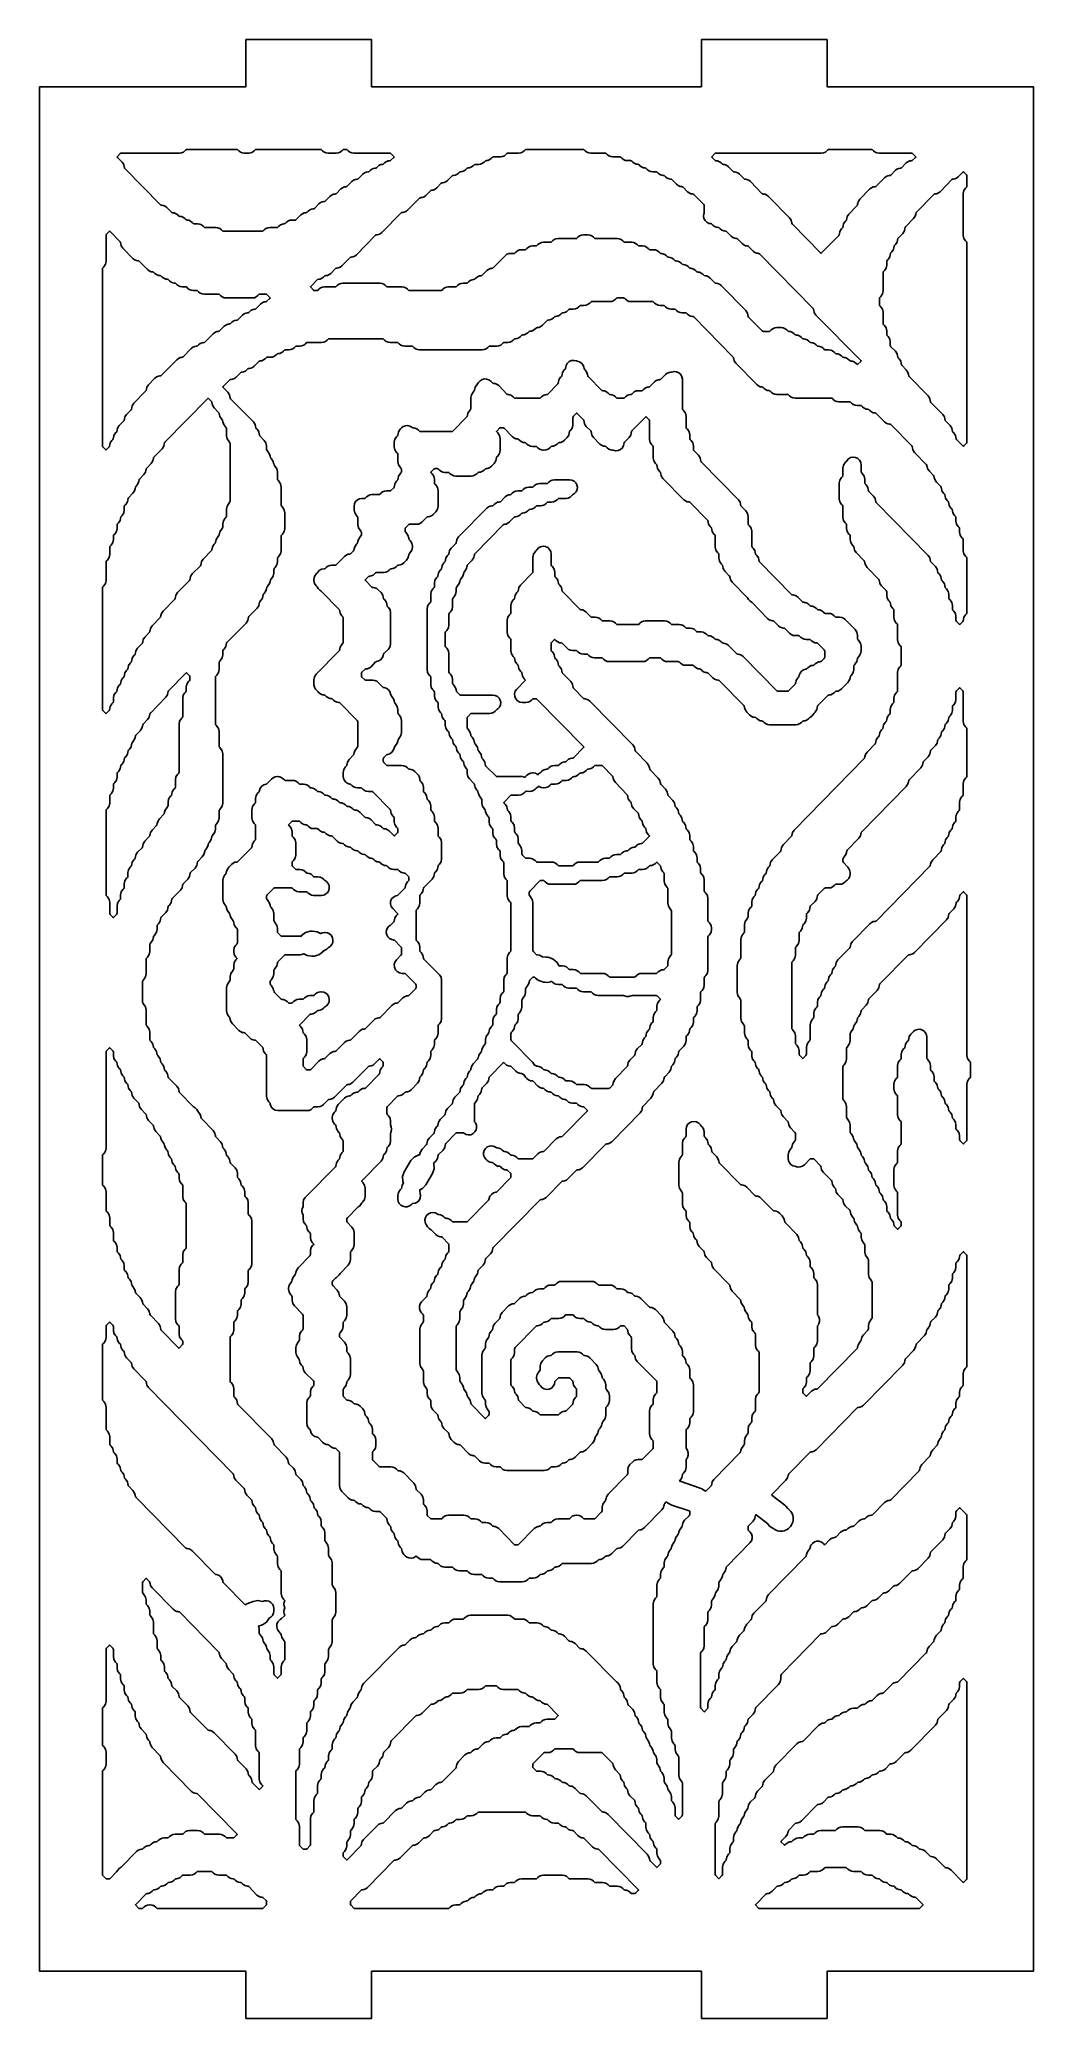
# Model space of a CAD drawing. Header units: millimetres. Extents: x 2 to 65, y 2 to 128.
import ezdxf

# ---------------------------------------------------------------- set-up
doc = ezdxf.new("R2010")
doc.units = ezdxf.units.MM
doc.layers.add('CUT', color=1, linetype='Continuous')

msp = doc.modelspace()

# ---------------------------------------------------------------- linework, layer by layer
at = {"layer": 'CUT'}
for points in [[(44.134, 2), (52.134, 2), (52.134, 5), (65.2679, 5), (65.2679, 125), (52.134, 125), (52.134, 128), (44.134, 128), (44.134, 125), (23.134, 125), (23.134, 128), (15.134, 128), (15.134, 125), (2, 125), (2, 5), (15.134, 5), (15.134, 2), (23.134, 2), (23.134, 5), (44.134, 5)], [(11.3428, 120.9958), (11.3742, 121), (14.5589, 121), (14.5903, 120.9958), (14.6153, 120.9764), (14.6773, 120.9132), (14.7814, 120.8322), (14.9031, 120.7811), (15.0339, 120.7637), (15.3113, 120.7637), (15.4421, 120.7811), (15.5638, 120.8322), (15.6679, 120.9132), (15.7299, 120.9764), (15.7549, 120.9958), (15.7863, 121), (19.9, 121), (19.9313, 120.9958), (19.9563, 120.9764), (20.0184, 120.9132), (20.1225, 120.8322), (20.2442, 120.7811), (20.375, 120.7637), (20.8845, 120.7637), (21.0153, 120.7811), (21.137, 120.8322), (21.2411, 120.9132), (21.3032, 120.9764), (21.3282, 120.9958), (21.3595, 121), (21.5255, 121), (21.5569, 120.9958), (21.5819, 120.9764), (21.6439, 120.9132), (21.748, 120.8322), (21.8697, 120.7811), (22.0005, 120.7637), (24.3121, 120.7637), (24.3435, 120.7595), (24.3685, 120.7401), (24.5502, 120.5552), (24.5701, 120.5274), (24.5502, 120.4997), (24.3685, 120.3148), (24.3435, 120.2953), (24.2793, 120.2868), (24.2794, 120.2854), (24.1919, 120.2737), (24.0702, 120.2227), (23.9661, 120.1416), (23.904, 120.0785), (23.8791, 120.059), (23.8148, 120.0505), (23.815, 120.0491), (23.7274, 120.0374), (23.6057, 119.9864), (23.5016, 119.9053), (23.4396, 119.8422), (23.4146, 119.8227), (23.3504, 119.8142), (23.3506, 119.8128), (23.263, 119.8012), (23.1413, 119.7501), (23.0372, 119.669), (22.9752, 119.6059), (22.9502, 119.5865), (22.886, 119.5779), (22.8861, 119.5765), (22.7986, 119.5649), (22.6769, 119.5138), (22.5728, 119.4327), (22.2785, 119.1333), (22.2535, 119.1139), (22.1893, 119.1053), (22.1895, 119.1039), (22.1019, 119.0923), (21.9802, 119.0413), (21.8761, 118.9602), (21.5819, 118.6608), (21.5569, 118.6413), (21.4926, 118.6328), (21.4928, 118.6314), (21.4053, 118.6197), (21.2836, 118.5687), (21.1795, 118.4876), (20.8852, 118.1882), (20.8602, 118.1687), (20.796, 118.1602), (20.7962, 118.1588), (20.7086, 118.1471), (20.5869, 118.0961), (20.4828, 118.015), (20.1885, 117.7156), (20.1636, 117.6962), (20.0993, 117.6876), (20.0995, 117.6862), (20.0119, 117.6746), (19.8902, 117.6235), (19.7861, 117.5425), (19.4919, 117.243), (19.4669, 117.2236), (19.4027, 117.215), (19.4029, 117.2137), (19.3153, 117.202), (19.1936, 117.151), (19.0895, 117.0699), (19.0274, 117.0068), (19.0025, 116.9873), (18.9382, 116.9787), (18.9384, 116.9774), (18.8509, 116.9657), (18.7292, 116.9147), (18.625, 116.8336), (18.3308, 116.5342), (18.3058, 116.5147), (18.2744, 116.5105), (18.0528, 116.5105), (17.922, 116.4931), (17.8003, 116.4421), (17.6962, 116.361), (17.6341, 116.2979), (17.6092, 116.2784), (17.5449, 116.2699), (17.5451, 116.2685), (17.4575, 116.2568), (17.3358, 116.2058), (17.2317, 116.1247), (17.1697, 116.0616), (17.1447, 116.0422), (17.1133, 116.038), (16.6595, 116.038), (16.5287, 116.0206), (16.407, 115.9695), (16.3029, 115.8884), (16.2408, 115.8253), (16.2159, 115.8059), (16.1845, 115.8017), (13.6963, 115.8017), (13.665, 115.8059), (13.64, 115.8253), (13.5779, 115.8884), (13.4738, 115.9695), (13.3521, 116.0206), (13.2213, 116.038), (12.5352, 116.038), (12.5039, 116.0422), (12.4789, 116.0616), (12.4168, 116.1247), (12.3127, 116.2058), (12.191, 116.2568), (12.0602, 116.2743), (11.8386, 116.2743), (11.8072, 116.2784), (11.7822, 116.2979), (11.7202, 116.361), (11.6161, 116.4421), (11.4944, 116.4931), (11.4068, 116.5048), (11.407, 116.5062), (11.3428, 116.5147), (11.3178, 116.5342), (11.2558, 116.5973), (11.1516, 116.6784), (11.03, 116.7294), (10.9424, 116.7411), (10.9426, 116.7425), (10.8783, 116.751), (10.8534, 116.7705), (10.7913, 116.8336), (10.6872, 116.9147), (10.5655, 116.9657), (10.4779, 116.9774), (10.4781, 116.9787), (10.4139, 116.9873), (10.3889, 117.0068), (10.0947, 117.3062), (9.9906, 117.3873), (9.8689, 117.4383), (9.7813, 117.4499), (9.7815, 117.4513), (9.7172, 117.4599), (9.6923, 117.4793), (7.4274, 119.7838), (7.4022, 119.8222), (7.3839, 119.915), (7.3807, 119.9144), (7.3561, 120.0396), (7.2499, 120.2008), (6.9561, 120.4997), (6.9363, 120.5274), (6.9561, 120.5552), (7.1379, 120.7401), (7.1628, 120.7595), (7.1942, 120.7637), (10.8991, 120.7637), (11.03, 120.7811), (11.1516, 120.8322), (11.2558, 120.9132), (11.3178, 120.9764)], [(20.1671, 112.9621), (20.2313, 112.9706), (20.2311, 112.972), (20.3187, 112.9837), (20.4404, 113.0347), (20.5445, 113.1158), (20.8387, 113.4152), (20.8637, 113.4346), (20.928, 113.4432), (20.9278, 113.4446), (21.0153, 113.4562), (21.137, 113.5073), (21.2411, 113.5883), (21.7676, 114.124), (21.7926, 114.1435), (21.8568, 114.1521), (21.8566, 114.1534), (21.9442, 114.1651), (22.0659, 114.2161), (22.17, 114.2972), (23.3931, 115.5418), (23.4181, 115.5612), (23.4824, 115.5698), (23.4822, 115.5712), (23.5697, 115.5828), (23.6914, 115.6338), (23.7955, 115.7149), (25.0187, 116.9595), (25.0437, 116.9789), (25.1079, 116.9875), (25.1077, 116.9889), (25.1953, 117.0005), (25.317, 117.0516), (25.4211, 117.1327), (26.1798, 117.9046), (26.2047, 117.9241), (26.269, 117.9326), (26.2688, 117.934), (26.3564, 117.9457), (26.4781, 117.9967), (26.5822, 118.0778), (26.8764, 118.3772), (26.9014, 118.3967), (26.9656, 118.4052), (26.9654, 118.4066), (27.053, 118.4183), (27.1747, 118.4693), (27.2788, 118.5504), (27.5731, 118.8498), (27.5981, 118.8692), (27.6623, 118.8778), (27.6621, 118.8792), (27.7497, 118.8908), (27.8714, 118.9419), (27.9755, 119.0229), (28.2697, 119.3224), (28.2947, 119.3418), (28.3589, 119.3504), (28.3588, 119.3517), (28.4463, 119.3634), (28.568, 119.4144), (28.6721, 119.4955), (28.7342, 119.5586), (28.7591, 119.5781), (28.8234, 119.5867), (28.8232, 119.588), (28.9108, 119.5997), (29.0325, 119.6507), (29.1366, 119.7318), (29.1986, 119.7949), (29.2236, 119.8144), (29.2878, 119.8229), (29.2876, 119.8243), (29.3752, 119.836), (29.4969, 119.887), (29.601, 119.9681), (29.663, 120.0312), (29.688, 120.0507), (29.7194, 120.0549), (29.941, 120.0549), (30.0719, 120.0723), (30.1935, 120.1233), (30.2977, 120.2044), (30.3597, 120.2675), (30.3847, 120.287), (30.4489, 120.2955), (30.4487, 120.2969), (30.5363, 120.3086), (30.658, 120.3596), (30.7621, 120.4407), (30.8241, 120.5038), (30.8491, 120.5232), (30.8805, 120.5274), (31.3344, 120.5274), (31.4652, 120.5448), (31.5869, 120.5959), (31.691, 120.677), (31.753, 120.7401), (31.778, 120.7595), (31.8094, 120.7637), (32.4954, 120.7637), (32.6263, 120.7811), (32.7479, 120.8322), (32.8521, 120.9132), (32.9141, 120.9764), (32.9391, 120.9958), (32.9705, 121), (36.6197, 121), (36.6511, 120.9958), (36.676, 120.9764), (36.7381, 120.9132), (36.8422, 120.8322), (36.9639, 120.7811), (37.0947, 120.7637), (38.013, 120.7637), (38.0444, 120.7595), (38.0693, 120.7401), (38.1314, 120.677), (38.2355, 120.5959), (38.3572, 120.5448), (38.488, 120.5274), (38.9419, 120.5274), (38.9732, 120.5232), (38.9982, 120.5038), (39.0603, 120.4407), (39.1644, 120.3596), (39.2861, 120.3086), (39.4169, 120.2911), (39.6385, 120.2911), (39.6699, 120.287), (39.6949, 120.2675), (39.7569, 120.2044), (39.861, 120.1233), (39.9827, 120.0723), (40.0703, 120.0606), (40.0701, 120.0592), (40.1343, 120.0507), (40.1593, 120.0312), (40.2213, 119.9681), (40.3255, 119.887), (40.4472, 119.836), (40.5347, 119.8243), (40.5345, 119.8229), (40.5988, 119.8144), (40.6237, 119.7949), (40.6858, 119.7318), (40.7899, 119.6507), (40.9116, 119.5997), (41.0424, 119.5823), (41.264, 119.5823), (41.2954, 119.5781), (41.3204, 119.5586), (41.3824, 119.4955), (41.4865, 119.4144), (41.6082, 119.3634), (41.6958, 119.3517), (41.6956, 119.3504), (41.7599, 119.3418), (41.7848, 119.3224), (41.8469, 119.2592), (41.951, 119.1781), (42.0727, 119.1271), (42.1603, 119.1155), (42.1601, 119.1141), (42.2243, 119.1055), (42.2493, 119.0861), (42.5435, 118.7867), (42.6476, 118.7056), (42.7693, 118.6545), (42.8569, 118.6429), (42.8567, 118.6415), (42.921, 118.633), (42.9459, 118.6135), (43.2402, 118.3141), (43.3443, 118.233), (43.466, 118.182), (43.5536, 118.1703), (43.5534, 118.1689), (43.6176, 118.1604), (43.6426, 118.1409), (44.2819, 117.4904), (44.3072, 117.4521), (44.316, 117.407), (44.316, 117.0318), (44.2976, 116.9383), (44.2847, 116.91), (44.2662, 116.7579), (44.2946, 116.6074), (44.3673, 116.4725), (44.4773, 116.3659), (44.6145, 116.2977), (44.7149, 116.2822), (44.7145, 116.2786), (44.7787, 116.2701), (44.8037, 116.2506), (44.8657, 116.1875), (44.9698, 116.1064), (45.0915, 116.0554), (45.1791, 116.0437), (45.1789, 116.0423), (45.2431, 116.0338), (45.2681, 116.0143), (45.3302, 115.9512), (45.4343, 115.8701), (45.556, 115.8191), (45.6435, 115.8074), (45.6433, 115.8061), (45.7076, 115.7975), (45.7326, 115.7781), (46.0268, 115.4786), (46.1309, 115.3976), (46.2526, 115.3465), (46.3402, 115.3349), (46.34, 115.3335), (46.4042, 115.3249), (46.4292, 115.3055), (46.7235, 115.0061), (46.8276, 114.925), (46.9493, 114.874), (47.0368, 114.8623), (47.0367, 114.8609), (47.1009, 114.8524), (47.1259, 114.8329), (47.4201, 114.5335), (47.5242, 114.4524), (47.6459, 114.4014), (47.7335, 114.3897), (47.7333, 114.3883), (47.7975, 114.3798), (47.8225, 114.3603), (51.2484, 110.8744), (51.2737, 110.836), (51.292, 110.7432), (51.2952, 110.7438), (51.3198, 110.6186), (51.426, 110.4575), (54.2741, 107.5594), (54.294, 107.5316), (54.2741, 107.5039), (54.0971, 107.3237), (54.0692, 107.3032), (54.0413, 107.3237), (53.9839, 107.3821), (53.8798, 107.4632), (53.7581, 107.5142), (53.6705, 107.5259), (53.6707, 107.5273), (53.6065, 107.5358), (53.5815, 107.5553), (53.5195, 107.6184), (53.4154, 107.6995), (53.2937, 107.7505), (53.2061, 107.7622), (53.2063, 107.7636), (53.1421, 107.7721), (53.1171, 107.7916), (53.055, 107.8547), (52.9509, 107.9358), (52.8292, 107.9868), (52.7417, 107.9985), (52.7419, 107.9998), (52.6776, 108.0084), (52.6526, 108.0279), (52.5906, 108.091), (52.4865, 108.1721), (52.3648, 108.2231), (52.234, 108.2405), (52.0124, 108.2405), (51.981, 108.2447), (51.956, 108.2641), (51.894, 108.3273), (51.7898, 108.4084), (51.6682, 108.4594), (51.5806, 108.471), (51.5808, 108.4724), (51.5165, 108.481), (51.4916, 108.5004), (51.4295, 108.5635), (51.3254, 108.6446), (51.2037, 108.6957), (51.1161, 108.7073), (51.1163, 108.7087), (51.0521, 108.7173), (51.0271, 108.7367), (50.9651, 108.7998), (50.861, 108.8809), (50.7393, 108.932), (50.6517, 108.9436), (50.6519, 108.945), (50.5877, 108.9535), (50.5627, 108.973), (50.5006, 109.0361), (50.3965, 109.1172), (50.2748, 109.1682), (50.1873, 109.1799), (50.1875, 109.1813), (50.1232, 109.1898), (50.0982, 109.2093), (50.0362, 109.2724), (49.9321, 109.3535), (49.8104, 109.4045), (49.7228, 109.4162), (49.723, 109.4176), (49.6588, 109.4261), (49.6338, 109.4456), (49.5718, 109.5087), (49.4677, 109.5898), (49.346, 109.6408), (49.2152, 109.6582), (48.9378, 109.6582), (48.807, 109.6408), (48.6853, 109.5898), (48.5812, 109.5087), (48.5192, 109.4456), (48.4942, 109.4261), (48.4628, 109.4219), (48.0646, 109.4219), (48.0333, 109.4261), (48.0083, 109.4456), (47.1368, 110.3324), (47.1115, 110.3707), (47.0932, 110.4636), (47.09, 110.4629), (47.0654, 110.5881), (46.9592, 110.7493), (45.3918, 112.3441), (45.2877, 112.4252), (45.166, 112.4763), (45.0785, 112.4879), (45.0787, 112.4893), (45.0144, 112.4978), (44.9894, 112.5173), (44.6952, 112.8167), (44.5911, 112.8978), (44.4694, 112.9488), (44.3818, 112.9605), (44.382, 112.9619), (44.3178, 112.9704), (44.2928, 112.9899), (44.2308, 113.053), (44.1266, 113.1341), (44.0049, 113.1851), (43.9174, 113.1968), (43.9176, 113.1982), (43.8533, 113.2067), (43.8284, 113.2262), (43.7663, 113.2893), (43.6622, 113.3704), (43.5405, 113.4214), (43.4529, 113.4331), (43.4531, 113.4344), (43.3889, 113.443), (43.3639, 113.4625), (43.3019, 113.5256), (43.1978, 113.6067), (43.0761, 113.6577), (42.9885, 113.6694), (42.9887, 113.6707), (42.9245, 113.6793), (42.8995, 113.6987), (42.8374, 113.7619), (42.7333, 113.843), (42.6116, 113.894), (42.5241, 113.9056), (42.5242, 113.907), (42.46, 113.9156), (42.435, 113.935), (42.373, 113.9981), (42.2689, 114.0792), (42.1472, 114.1303), (42.0596, 114.1419), (42.0598, 114.1433), (41.9956, 114.1519), (41.9706, 114.1713), (41.9086, 114.2344), (41.8045, 114.3155), (41.6828, 114.3666), (41.5952, 114.3782), (41.5954, 114.3796), (41.5311, 114.3881), (41.5062, 114.4076), (41.4441, 114.4707), (41.34, 114.5518), (41.2183, 114.6028), (41.0875, 114.6203), (40.8659, 114.6203), (40.8345, 114.6244), (40.8095, 114.6439), (40.7475, 114.707), (40.6434, 114.7881), (40.5217, 114.8391), (40.3909, 114.8565), (40.1692, 114.8565), (40.1378, 114.8607), (40.1129, 114.8802), (40.0508, 114.9433), (39.9467, 115.0244), (39.825, 115.0754), (39.6942, 115.0928), (39.2403, 115.0928), (39.209, 115.097), (39.184, 115.1165), (39.122, 115.1796), (39.0178, 115.2607), (38.8961, 115.3117), (38.7653, 115.3291), (37.3826, 115.3291), (37.3512, 115.3333), (37.3262, 115.3527), (37.2642, 115.4159), (37.1601, 115.497), (37.0384, 115.548), (36.9076, 115.5654), (36.6302, 115.5654), (36.4994, 115.548), (36.3777, 115.497), (36.2736, 115.4159), (36.2116, 115.3527), (36.1866, 115.3333), (36.1552, 115.3291), (35.0047, 115.3291), (34.8739, 115.3117), (34.7522, 115.2607), (34.6481, 115.1796), (34.5861, 115.1165), (34.5611, 115.097), (34.5297, 115.0928), (34.0758, 115.0928), (33.945, 115.0754), (33.8233, 115.0244), (33.7192, 114.9433), (33.6572, 114.8802), (33.6322, 114.8607), (33.6008, 114.8565), (33.3792, 114.8565), (33.2484, 114.8391), (33.1267, 114.7881), (33.0226, 114.707), (32.9605, 114.6439), (32.9356, 114.6244), (32.9042, 114.6203), (32.6825, 114.6203), (32.5517, 114.6028), (32.43, 114.5518), (32.3259, 114.4707), (32.2639, 114.4076), (32.2389, 114.3881), (32.2075, 114.384), (32.0084, 114.384), (32.0084, 114.3812), (31.9007, 114.3789), (31.7553, 114.3289), (31.6319, 114.2371), (30.8706, 113.4625), (30.8456, 113.443), (30.7814, 113.4344), (30.7816, 113.4331), (30.694, 113.4214), (30.5723, 113.3704), (30.4682, 113.2893), (30.1739, 112.9899), (30.1489, 112.9704), (30.0847, 112.9619), (30.0849, 112.9605), (29.9973, 112.9488), (29.8756, 112.8978), (29.7715, 112.8167), (29.7095, 112.7536), (29.6845, 112.7341), (29.6203, 112.7256), (29.6205, 112.7242), (29.5329, 112.7125), (29.4112, 112.6615), (29.3071, 112.5804), (29.2451, 112.5173), (29.2201, 112.4978), (29.1887, 112.4937), (28.967, 112.4937), (28.8362, 112.4763), (28.7145, 112.4252), (28.6104, 112.3441), (28.5484, 112.281), (28.5234, 112.2616), (28.492, 112.2574), (28.0382, 112.2574), (27.9074, 112.24), (27.7857, 112.1889), (27.6816, 112.1079), (27.6195, 112.0447), (27.5945, 112.0253), (27.5632, 112.0211), (25.5395, 112.0211), (25.5081, 112.0253), (25.4831, 112.0447), (25.4211, 112.1079), (25.317, 112.1889), (25.1953, 112.24), (25.0645, 112.2574), (24.1462, 112.2574), (24.1148, 112.2616), (24.0898, 112.281), (24.0278, 112.3441), (23.9237, 112.4252), (23.802, 112.4763), (23.6712, 112.4937), (21.3038, 112.4937), (21.173, 112.4763), (21.0513, 112.4252), (20.9472, 112.3441), (20.8852, 112.281), (20.8602, 112.2616), (20.8288, 112.2574), (20.1428, 112.2574), (20.0119, 112.24), (19.8902, 112.1889), (19.7861, 112.1079), (19.7241, 112.0447), (19.6991, 112.0253), (19.6677, 112.0211), (19.5018, 112.0211), (19.4704, 112.0253), (19.4454, 112.0447), (19.2637, 112.2296), (19.2438, 112.2574), (19.2637, 112.2851), (19.6777, 112.7063), (19.7026, 112.7258), (19.7669, 112.7343), (19.7667, 112.7357), (19.8542, 112.7474), (19.9759, 112.7984), (20.0801, 112.8795), (20.1421, 112.9426)], [(52.2132, 120.9958), (52.2446, 121), (54.9649, 121), (54.9963, 120.9958), (55.0213, 120.9764), (55.0833, 120.9132), (55.1874, 120.8322), (55.3091, 120.7811), (55.4399, 120.7637), (57.5193, 120.7637), (57.5507, 120.7595), (57.5757, 120.7401), (57.7574, 120.5552), (57.7773, 120.5274), (57.7574, 120.4997), (57.5757, 120.3148), (57.5507, 120.2953), (57.4865, 120.2868), (57.4867, 120.2854), (57.3991, 120.2737), (57.2774, 120.2227), (57.1733, 120.1416), (56.879, 119.8422), (56.8541, 119.8227), (56.7898, 119.8142), (56.79, 119.8128), (56.7024, 119.8012), (56.5807, 119.7501), (56.4766, 119.669), (56.1824, 119.3696), (56.1574, 119.3502), (56.0932, 119.3416), (56.0934, 119.3402), (56.0058, 119.3286), (55.8841, 119.2775), (55.78, 119.1965), (55.2535, 118.6608), (55.2285, 118.6413), (55.1643, 118.6328), (55.1645, 118.6314), (55.0769, 118.6197), (54.9552, 118.5687), (54.8511, 118.4876), (54.2126, 117.8379), (54.1064, 117.6767), (54.0818, 117.5515), (54.0786, 117.5522), (54.0603, 117.4593), (54.035, 117.421), (53.5159, 116.8927), (53.4098, 116.7316), (53.3851, 116.6064), (53.3819, 116.607), (53.3637, 116.5142), (53.3384, 116.4758), (53.2837, 116.4202), (53.1775, 116.259), (53.1529, 116.1338), (53.1497, 116.1345), (53.1314, 116.0416), (53.1062, 116.0032), (53.0515, 115.9476), (52.9453, 115.7865), (52.9207, 115.6612), (52.9175, 115.6619), (52.8992, 115.569), (52.874, 115.5307), (51.7749, 114.4123), (51.747, 114.3918), (51.7191, 114.4123), (49.9234, 116.2395), (49.8981, 116.2779), (49.8799, 116.3707), (49.8766, 116.3701), (49.852, 116.4953), (49.7459, 116.6565), (48.4107, 118.015), (48.3066, 118.0961), (48.1849, 118.1471), (48.0973, 118.1588), (48.0975, 118.1602), (48.0333, 118.1687), (48.0083, 118.1882), (47.2496, 118.9602), (47.1455, 119.0413), (47.0238, 119.0923), (46.9362, 119.1039), (46.9364, 119.1053), (46.8722, 119.1139), (46.8472, 119.1333), (46.5529, 119.4327), (46.4488, 119.5138), (46.3271, 119.5649), (46.2396, 119.5765), (46.2397, 119.5779), (46.1755, 119.5865), (46.1505, 119.6059), (45.8563, 119.9053), (45.7522, 119.9864), (45.6305, 120.0374), (45.5429, 120.0491), (45.5431, 120.0505), (45.4789, 120.059), (45.4539, 120.0785), (45.3918, 120.1416), (45.2877, 120.2227), (45.166, 120.2737), (45.0785, 120.2854), (45.0787, 120.2868), (45.0144, 120.2953), (44.9894, 120.3148), (44.8077, 120.4997), (44.7879, 120.5274), (44.8077, 120.5552), (44.9894, 120.7401), (45.0144, 120.7595), (45.0458, 120.7637), (51.7696, 120.7637), (51.9004, 120.7811), (52.0221, 120.8322), (52.1262, 120.9132), (52.1882, 120.9764)], [(56.4802, 114.9469), (56.5863, 115.1081), (56.611, 115.2333), (56.6142, 115.2326), (56.6324, 115.3255), (56.6577, 115.3638), (56.9446, 115.6558), (57.0508, 115.8169), (57.0754, 115.9421), (57.0786, 115.9415), (57.0969, 116.0343), (57.1222, 116.0727), (57.6413, 116.6009), (57.7474, 116.7621), (57.7721, 116.8873), (57.7753, 116.8866), (57.7935, 116.9795), (57.8188, 117.0179), (58.9225, 118.1409), (58.9475, 118.1604), (59.0117, 118.1689), (59.0116, 118.1703), (59.0991, 118.182), (59.2208, 118.233), (59.3249, 118.3141), (60.0836, 119.0861), (60.1086, 119.1055), (60.1728, 119.1141), (60.1727, 119.1155), (60.2602, 119.1271), (60.3819, 119.1781), (60.486, 119.2592), (60.7756, 119.5539), (60.8035, 119.5745), (60.8314, 119.5539), (61.0016, 119.3807), (61.0269, 119.3424), (61.0357, 119.2973), (61.0357, 118.6858), (61.0269, 118.6408), (61.0016, 118.6024), (60.9469, 118.5467), (60.8407, 118.3856), (60.8035, 118.1963), (60.8035, 115.5337), (60.8407, 115.3443), (60.9469, 115.1832), (61.0016, 115.1276), (61.0269, 115.0892), (61.0357, 115.0441), (61.0357, 102.382), (61.0269, 102.337), (61.0016, 102.2986), (60.8314, 102.1254), (60.8035, 102.1049), (60.7756, 102.1254), (60.3732, 102.5349), (60.3479, 102.5732), (60.3297, 102.6661), (60.3265, 102.6655), (60.3018, 102.7907), (60.1957, 102.9518), (60.141, 103.0075), (60.1157, 103.0458), (60.0975, 103.1387), (60.0942, 103.138), (60.0696, 103.2632), (59.9635, 103.4244), (59.6766, 103.7163), (59.6513, 103.7547), (59.633, 103.8475), (59.6298, 103.8469), (59.6052, 103.9721), (59.499, 104.1332), (58.7477, 104.8978), (58.7224, 104.9361), (58.7042, 105.029), (58.7009, 105.0283), (58.6763, 105.1535), (58.5702, 105.3147), (57.3544, 106.5518), (57.3291, 106.5901), (57.3108, 106.683), (57.3076, 106.6823), (57.283, 106.8076), (57.1768, 106.9687), (56.8899, 107.2606), (56.8647, 107.299), (56.8464, 107.3918), (56.8432, 107.3912), (56.8186, 107.5164), (56.7124, 107.6775), (56.6577, 107.7332), (56.6324, 107.7716), (56.6142, 107.8644), (56.611, 107.8638), (56.5863, 107.989), (56.4802, 108.1501), (56.1933, 108.4421), (56.168, 108.4804), (56.1591, 108.5255), (56.1591, 108.7448), (56.1219, 108.9341), (56.0158, 109.0953), (55.9611, 109.1509), (55.9358, 109.1893), (55.9269, 109.2344), (55.9269, 109.4537), (55.8897, 109.643), (55.7835, 109.8041), (55.7288, 109.8598), (55.7036, 109.8981), (55.6947, 109.9432), (55.6947, 110.6351), (55.6575, 110.8244), (55.5513, 110.9856), (55.4966, 111.0412), (55.4714, 111.0796), (55.4625, 111.1246), (55.4625, 111.4998), (55.4714, 111.5449), (55.4966, 111.5833), (55.5513, 111.6389), (55.6575, 111.8), (55.6947, 111.9894), (55.6947, 113.1538), (55.7036, 113.1989), (55.7288, 113.2373), (55.7835, 113.2929), (55.8897, 113.4541), (55.9269, 113.6434), (55.9269, 113.8627), (55.9358, 113.9078), (55.9611, 113.9461), (56.0158, 114.0018), (56.1219, 114.1629), (56.1465, 114.2881), (56.1498, 114.2875), (56.168, 114.3803), (56.1933, 114.4187), (56.248, 114.4744), (56.3541, 114.6355), (56.3788, 114.7607), (56.382, 114.7601), (56.4002, 114.8529), (56.4255, 114.8913)], [(6.2322, 113.8797), (6.2322, 115.5167), (6.2411, 115.5618), (6.2664, 115.6001), (6.4365, 115.7733), (6.4644, 115.7939), (6.4923, 115.7733), (7.127, 115.1276), (7.1522, 115.0892), (7.1705, 114.9963), (7.1737, 114.997), (7.1983, 114.8718), (7.3045, 114.7106), (7.943, 114.0609), (8.0471, 113.9798), (8.1688, 113.9288), (8.2564, 113.9171), (8.2562, 113.9158), (8.3204, 113.9072), (8.3454, 113.8878), (8.8719, 113.3521), (8.976, 113.271), (9.0977, 113.2199), (9.1853, 113.2083), (9.1851, 113.2069), (9.2493, 113.1984), (9.2743, 113.1789), (9.3363, 113.1158), (9.4404, 113.0347), (9.5621, 112.9837), (9.6497, 112.972), (9.6495, 112.9706), (9.7137, 112.9621), (9.7387, 112.9426), (9.8008, 112.8795), (9.9049, 112.7984), (10.0266, 112.7474), (10.1141, 112.7357), (10.1139, 112.7343), (10.1782, 112.7258), (10.2032, 112.7063), (10.2652, 112.6432), (10.3693, 112.5621), (10.491, 112.5111), (10.5786, 112.4994), (10.5784, 112.498), (10.6426, 112.4895), (10.6676, 112.47), (10.7296, 112.4069), (10.8337, 112.3258), (10.9554, 112.2748), (11.0862, 112.2574), (11.3079, 112.2574), (11.3393, 112.2532), (11.3642, 112.2338), (11.4263, 112.1706), (11.5304, 112.0895), (11.6521, 112.0385), (11.7829, 112.0211), (12.0045, 112.0211), (12.0359, 112.0169), (12.0609, 111.9975), (12.1229, 111.9343), (12.227, 111.8533), (12.3487, 111.8022), (12.4795, 111.7848), (13.3978, 111.7848), (13.4292, 111.7806), (13.4542, 111.7612), (13.5162, 111.6981), (13.6204, 111.617), (13.7421, 111.5659), (13.8729, 111.5485), (15.5435, 111.5485), (15.6743, 111.5659), (15.796, 111.617), (15.9001, 111.6981), (15.9622, 111.7612), (15.9871, 111.7806), (16.0185, 111.7848), (16.4167, 111.7848), (16.4481, 111.7806), (16.473, 111.7612), (16.6548, 111.5763), (16.6746, 111.5485), (16.6548, 111.5208), (16.473, 111.3359), (16.4481, 111.3164), (16.3838, 111.3079), (16.384, 111.3065), (16.2965, 111.2948), (16.1748, 111.2438), (16.0706, 111.1627), (15.7764, 110.8633), (15.7514, 110.8438), (15.6872, 110.8353), (15.6874, 110.8339), (15.5998, 110.8222), (15.4781, 110.7712), (15.374, 110.6901), (15.312, 110.627), (15.287, 110.6076), (15.2228, 110.599), (15.2229, 110.5976), (15.1354, 110.586), (15.0137, 110.5349), (14.9096, 110.4538), (14.6153, 110.1544), (14.5903, 110.135), (14.5261, 110.1264), (14.5263, 110.125), (14.4387, 110.1134), (14.317, 110.0624), (14.2129, 109.9813), (14.1509, 109.9181), (14.1259, 109.8987), (14.0617, 109.8901), (14.0618, 109.8888), (13.9743, 109.8771), (13.8526, 109.8261), (13.7485, 109.745), (13.4542, 109.4456), (13.4292, 109.4261), (13.365, 109.4176), (13.3652, 109.4162), (13.2776, 109.4045), (13.1559, 109.3535), (13.0518, 109.2724), (12.5253, 108.7367), (12.5004, 108.7173), (12.4361, 108.7087), (12.4363, 108.7073), (12.3487, 108.6957), (12.227, 108.6446), (12.1229, 108.5635), (12.0609, 108.5004), (12.0359, 108.481), (11.9717, 108.4724), (11.9719, 108.471), (11.8843, 108.4594), (11.7626, 108.4084), (11.6585, 108.3273), (11.132, 107.7916), (11.1071, 107.7721), (11.0428, 107.7636), (11.043, 107.7622), (10.9554, 107.7505), (10.8337, 107.6995), (10.7296, 107.6184), (9.7387, 106.6101), (9.7137, 106.5907), (9.6495, 106.5821), (9.6497, 106.5807), (9.5621, 106.5691), (9.4404, 106.5181), (9.3363, 106.437), (8.93, 106.0235), (8.8239, 105.8624), (8.7992, 105.7372), (8.796, 105.7378), (8.7778, 105.645), (8.7525, 105.6066), (8.0011, 104.8421), (7.895, 104.681), (7.8704, 104.5558), (7.8671, 104.5564), (7.8489, 104.4635), (7.8236, 104.4252), (7.5367, 104.1332), (7.4305, 103.9721), (7.4059, 103.8469), (7.4027, 103.8475), (7.3844, 103.7547), (7.3592, 103.7163), (7.0723, 103.4244), (6.9661, 103.2632), (6.9415, 103.138), (6.9383, 103.1387), (6.92, 103.0458), (6.8947, 103.0075), (6.84, 102.9518), (6.7339, 102.7907), (6.7093, 102.6655), (6.7061, 102.6661), (6.6878, 102.5732), (6.6625, 102.5349), (6.6078, 102.4792), (6.5017, 102.3181), (6.477, 102.1929), (6.4738, 102.1935), (6.4556, 102.1007), (6.4303, 102.0623), (6.2601, 101.8891), (6.2322, 101.8686), (6.2043, 101.8891), (6.0341, 102.0623), (6.0089, 102.1007), (6, 102.1457), (6, 113.3901), (6.0089, 113.4352), (6.0341, 113.4736), (6.0888, 113.5292), (6.195, 113.6903)], [(9.5721, 71.7064), (9.6783, 71.8676), (9.7029, 71.9928), (9.7061, 71.9921), (9.7244, 72.085), (9.7496, 72.1233), (10.0365, 72.4153), (10.1427, 72.5764), (10.1673, 72.7016), (10.1705, 72.701), (10.1888, 72.7938), (10.2141, 72.8322), (10.2688, 72.8879), (10.3749, 73.049), (10.3995, 73.1742), (10.4028, 73.1736), (10.421, 73.2664), (10.4463, 73.3048), (10.9654, 73.833), (11.0716, 73.9941), (11.0962, 74.1193), (11.0994, 74.1187), (11.1177, 74.2116), (11.1429, 74.2499), (11.4298, 74.5419), (11.536, 74.703), (11.5606, 74.8282), (11.5638, 74.8276), (11.5821, 74.9204), (11.6074, 74.9588), (11.8943, 75.2507), (12.0004, 75.4119), (12.0251, 75.5371), (12.0283, 75.5364), (12.0465, 75.6293), (12.0718, 75.6676), (12.3587, 75.9596), (12.4649, 76.1207), (12.4895, 76.2459), (12.4927, 76.2453), (12.511, 76.3381), (12.5362, 76.3765), (12.5909, 76.4322), (12.6971, 76.5933), (12.7217, 76.7185), (12.7249, 76.7179), (12.7432, 76.8107), (12.7685, 76.8491), (12.8232, 76.9047), (12.9293, 77.0659), (12.9539, 77.1911), (12.9572, 77.1904), (12.9754, 77.2833), (13.0007, 77.3217), (13.0554, 77.3773), (13.1615, 77.5384), (13.1988, 77.7278), (13.1988, 77.9471), (13.2076, 77.9922), (13.2329, 78.0305), (13.2876, 78.0862), (13.3938, 78.2473), (13.431, 78.4366), (13.431, 78.8922), (13.4398, 78.9373), (13.4651, 78.9757), (13.5198, 79.0313), (13.626, 79.1924), (13.6632, 79.3818), (13.6632, 82.517), (13.626, 82.7063), (13.5198, 82.8674), (13.4651, 82.9231), (13.4398, 82.9614), (13.431, 83.0065), (13.431, 83.9347), (13.3938, 84.124), (13.2876, 84.2851), (13.2329, 84.3408), (13.2076, 84.3792), (13.1988, 84.4242), (13.1988, 87.3986), (13.2076, 87.4436), (13.2329, 87.482), (13.2876, 87.5376), (13.3938, 87.6988), (13.431, 87.8881), (13.431, 88.3437), (13.4398, 88.3888), (13.4651, 88.4271), (13.5198, 88.4828), (13.626, 88.6439), (13.6632, 88.8333), (13.6632, 89.0526), (13.6721, 89.0976), (13.6973, 89.136), (13.752, 89.1917), (13.8582, 89.3528), (13.8828, 89.478), (13.886, 89.4774), (13.9043, 89.5702), (13.9296, 89.6086), (15.1453, 90.8457), (15.2515, 91.0068), (15.2761, 91.132), (15.2793, 91.1314), (15.2976, 91.2242), (15.3229, 91.2626), (15.842, 91.7908), (15.9482, 91.9519), (15.9728, 92.0771), (15.976, 92.0765), (15.9942, 92.1694), (16.0195, 92.2077), (16.0742, 92.2634), (16.1804, 92.4245), (16.205, 92.5497), (16.2082, 92.5491), (16.2265, 92.6419), (16.2517, 92.6803), (16.3064, 92.736), (16.4126, 92.8971), (16.4372, 93.0223), (16.4404, 93.0217), (16.4587, 93.1145), (16.484, 93.1529), (16.5387, 93.2085), (16.6448, 93.3697), (16.6694, 93.4949), (16.6726, 93.4942), (16.6909, 93.5871), (16.7162, 93.6254), (16.7709, 93.6811), (16.877, 93.8422), (16.9143, 94.0316), (16.9143, 94.2509), (16.9231, 94.296), (16.9484, 94.3343), (17.0031, 94.39), (17.1092, 94.5511), (17.1465, 94.7404), (17.1465, 94.9597), (17.1553, 95.0048), (17.1806, 95.0432), (17.2353, 95.0988), (17.3415, 95.26), (17.3787, 95.4493), (17.3787, 96.3775), (17.3876, 96.4225), (17.4128, 96.4609), (17.4675, 96.5165), (17.5737, 96.6777), (17.6109, 96.867), (17.6109, 97.8756), (17.5737, 98.0649), (17.4675, 98.2261), (17.4128, 98.2817), (17.3876, 98.3201), (17.3787, 98.3652), (17.3787, 99.5296), (17.3415, 99.7189), (17.2353, 99.8801), (17.1806, 99.9357), (17.1553, 99.9741), (17.1465, 100.0192), (17.1465, 100.4748), (17.1092, 100.6641), (17.0031, 100.8252), (16.9484, 100.8809), (16.9231, 100.9192), (16.9049, 101.0121), (16.9016, 101.0115), (16.877, 101.1367), (16.7709, 101.2978), (16.7162, 101.3535), (16.6909, 101.3918), (16.6726, 101.4847), (16.6694, 101.484), (16.6448, 101.6092), (16.5387, 101.7704), (16.484, 101.826), (16.4587, 101.8644), (16.4498, 101.9095), (16.4498, 102.1288), (16.4126, 102.3181), (16.3064, 102.4792), (16.0195, 102.7712), (15.9942, 102.8095), (15.976, 102.9024), (15.9728, 102.9018), (15.9482, 103.027), (15.842, 103.1881), (15.7873, 103.2437), (15.762, 103.2821), (15.7438, 103.375), (15.7406, 103.3743), (15.7159, 103.4995), (15.6098, 103.6607), (14.1618, 105.134), (14.1365, 105.1724), (14.1182, 105.2653), (14.115, 105.2646), (14.0904, 105.3898), (13.9842, 105.551), (13.6905, 105.8499), (13.6706, 105.8776), (13.6905, 105.9054), (14.1044, 106.3266), (14.1294, 106.346), (14.1936, 106.3546), (14.1934, 106.356), (14.281, 106.3676), (14.4027, 106.4187), (14.5068, 106.4997), (14.8011, 106.7992), (14.826, 106.8186), (14.8903, 106.8272), (14.8901, 106.8285), (14.9777, 106.8402), (15.0994, 106.8912), (15.2035, 106.9723), (15.2655, 107.0354), (15.2905, 107.0549), (15.3547, 107.0634), (15.3545, 107.0648), (15.4421, 107.0765), (15.5638, 107.1275), (15.6679, 107.2086), (15.9622, 107.508), (15.9871, 107.5275), (16.0514, 107.536), (16.0512, 107.5374), (16.1388, 107.5491), (16.2605, 107.6001), (16.3646, 107.6812), (16.4266, 107.7443), (16.4516, 107.7638), (16.483, 107.7679), (16.7046, 107.7679), (16.8354, 107.7853), (16.9571, 107.8364), (17.0612, 107.9175), (17.1233, 107.9806), (17.1482, 108), (17.2125, 108.0086), (17.2123, 108.01), (17.2998, 108.0216), (17.4215, 108.0727), (17.5257, 108.1537), (17.5877, 108.2169), (17.6127, 108.2363), (17.644, 108.2405), (17.8657, 108.2405), (17.9965, 108.2579), (18.1182, 108.3089), (18.2223, 108.39), (18.2843, 108.4532), (18.3093, 108.4726), (18.3407, 108.4768), (18.5624, 108.4768), (18.6932, 108.4942), (18.8149, 108.5452), (18.919, 108.6263), (18.981, 108.6894), (19.006, 108.7089), (19.0374, 108.7131), (19.9557, 108.7131), (20.0865, 108.7305), (20.2082, 108.7815), (20.3123, 108.8626), (20.3743, 108.9257), (20.3993, 108.9452), (20.4307, 108.9494), (23.8477, 108.9494), (23.8791, 108.9452), (23.904, 108.9257), (23.9661, 108.8626), (24.0702, 108.7815), (24.1919, 108.7305), (24.3227, 108.7131), (24.7765, 108.7131), (24.8079, 108.7089), (24.8329, 108.6894), (24.8949, 108.6263), (24.9991, 108.5452), (25.1207, 108.4942), (25.2516, 108.4768), (25.7054, 108.4768), (25.7368, 108.4726), (25.7618, 108.4532), (25.8238, 108.39), (25.9279, 108.3089), (26.0496, 108.2579), (26.1804, 108.2405), (30.1733, 108.2405), (30.3041, 108.2579), (30.4258, 108.3089), (30.5299, 108.39), (30.5919, 108.4532), (30.6169, 108.4726), (30.6483, 108.4768), (31.1021, 108.4768), (31.2329, 108.4942), (31.3546, 108.5452), (31.4587, 108.6263), (31.5208, 108.6894), (31.5458, 108.7089), (31.5771, 108.7131), (31.7988, 108.7131), (31.9296, 108.7305), (32.0513, 108.7815), (32.1554, 108.8626), (32.2174, 108.9257), (32.2424, 108.9452), (32.3066, 108.9537), (32.3065, 108.9551), (32.394, 108.9668), (32.5157, 109.0178), (32.6198, 109.0989), (32.6819, 109.162), (32.7069, 109.1815), (32.7711, 109.19), (32.7709, 109.1914), (32.8585, 109.2031), (32.9802, 109.2541), (33.0843, 109.3352), (33.1463, 109.3983), (33.1713, 109.4178), (33.2355, 109.4263), (33.2353, 109.4277), (33.3229, 109.4394), (33.4446, 109.4904), (33.5487, 109.5715), (33.6107, 109.6346), (33.6357, 109.654), (33.7, 109.6626), (33.6998, 109.664), (33.7873, 109.6756), (33.909, 109.7267), (34.0131, 109.8078), (34.3074, 110.1072), (34.3324, 110.1266), (34.3966, 110.1352), (34.3964, 110.1366), (34.484, 110.1482), (34.6057, 110.1992), (34.7098, 110.2803), (34.7718, 110.3435), (34.7968, 110.3629), (34.861, 110.3715), (34.8609, 110.3728), (34.9484, 110.3845), (35.0701, 110.4355), (35.1742, 110.5166), (35.2363, 110.5797), (35.2613, 110.5992), (35.3255, 110.6077), (35.3253, 110.6091), (35.4129, 110.6208), (35.5346, 110.6718), (35.6387, 110.7529), (35.7007, 110.816), (35.7257, 110.8355), (35.7571, 110.8397), (35.9787, 110.8397), (36.1095, 110.8571), (36.2312, 110.9081), (36.3353, 110.9892), (36.3974, 111.0523), (36.4223, 111.0718), (36.4537, 111.0759), (36.6754, 111.0759), (36.8062, 111.0934), (36.9279, 111.1444), (37.032, 111.2255), (37.094, 111.2886), (37.119, 111.3081), (37.1504, 111.3122), (38.3009, 111.3122), (38.4317, 111.3296), (38.5534, 111.3807), (38.6575, 111.4618), (38.7196, 111.5249), (38.7445, 111.5443), (38.7759, 111.5485), (39.1741, 111.5485), (39.2055, 111.5443), (39.2304, 111.5249), (39.2925, 111.4618), (39.3966, 111.3807), (39.5183, 111.3296), (39.6491, 111.3122), (41.0318, 111.3122), (41.0632, 111.3081), (41.0882, 111.2886), (41.1502, 111.2255), (41.2543, 111.1444), (41.376, 111.0934), (41.5068, 111.0759), (41.7285, 111.0759), (41.7599, 111.0718), (41.7848, 111.0523), (41.8469, 110.9892), (41.951, 110.9081), (42.0727, 110.8571), (42.2035, 110.8397), (42.4251, 110.8397), (42.4565, 110.8355), (42.4815, 110.816), (42.5435, 110.7529), (42.6476, 110.6718), (42.7693, 110.6208), (42.9001, 110.6034), (43.1218, 110.6034), (43.1532, 110.5992), (43.1781, 110.5797), (43.2402, 110.5166), (43.3443, 110.4355), (43.466, 110.3845), (43.5536, 110.3728), (43.5534, 110.3715), (43.6176, 110.3629), (43.6426, 110.3435), (46.1396, 107.8027), (46.1649, 107.7643), (46.1832, 107.6715), (46.1864, 107.6721), (46.211, 107.5469), (46.3172, 107.3857), (47.6523, 106.0272), (47.7564, 105.9461), (47.8781, 105.8951), (47.9657, 105.8834), (47.9655, 105.882), (48.0298, 105.8735), (48.0547, 105.854), (48.1168, 105.7909), (48.2209, 105.7098), (48.3426, 105.6588), (48.4301, 105.6471), (48.43, 105.6457), (48.4942, 105.6372), (48.5192, 105.6177), (48.5812, 105.5546), (48.6853, 105.4735), (48.807, 105.4225), (48.9378, 105.4051), (49.6239, 105.4051), (49.6553, 105.4009), (49.6803, 105.3814), (49.7423, 105.3183), (49.8464, 105.2372), (49.9681, 105.1862), (50.0989, 105.1688), (52.4105, 105.1688), (52.4419, 105.1646), (52.4669, 105.1451), (52.5289, 105.082), (52.633, 105.0009), (52.7547, 104.9499), (52.8855, 104.9325), (53.5716, 104.9325), (53.603, 104.9283), (53.628, 104.9089), (53.69, 104.8457), (53.7941, 104.7646), (53.9158, 104.7136), (54.0466, 104.6962), (54.2683, 104.6962), (54.2996, 104.692), (54.3246, 104.6726), (54.3867, 104.6094), (54.4908, 104.5284), (54.6125, 104.4773), (54.7, 104.4657), (54.6999, 104.4643), (54.7641, 104.4557), (54.7891, 104.4363), (54.8511, 104.3732), (54.9552, 104.2921), (55.0769, 104.241), (55.1645, 104.2294), (55.1643, 104.228), (55.2285, 104.2195), (55.2535, 104.2), (55.78, 103.6643), (55.8841, 103.5832), (56.0058, 103.5322), (56.0934, 103.5205), (56.0932, 103.5191), (56.1574, 103.5106), (56.1824, 103.4911), (57.5183, 102.1318), (57.5436, 102.0934), (57.5619, 102.0006), (57.5651, 102.0012), (57.5897, 101.876), (57.6958, 101.7149), (58.4472, 100.9503), (58.4725, 100.912), (58.4907, 100.8191), (58.4939, 100.8198), (58.5186, 100.6946), (58.6247, 100.5334), (58.9116, 100.2415), (58.9369, 100.2031), (58.9552, 100.1103), (58.9584, 100.1109), (58.983, 99.9857), (59.0892, 99.8246), (59.3761, 99.5326), (59.4013, 99.4943), (59.4196, 99.4014), (59.4228, 99.402), (59.4474, 99.2768), (59.5536, 99.1157), (59.6083, 99.06), (59.6336, 99.0217), (59.6518, 98.9288), (59.655, 98.9295), (59.6797, 98.8043), (59.7858, 98.6431), (59.8405, 98.5875), (59.8658, 98.5491), (59.884, 98.4563), (59.8873, 98.4569), (59.9119, 98.3317), (60.018, 98.1706), (60.0727, 98.1149), (60.098, 98.0765), (60.1163, 97.9837), (60.1195, 97.9843), (60.1441, 97.8591), (60.2502, 97.698), (60.3049, 97.6423), (60.3302, 97.604), (60.3391, 97.5589), (60.3391, 97.3396), (60.3763, 97.1503), (60.4825, 96.9891), (60.5372, 96.9335), (60.5624, 96.8951), (60.5713, 96.85), (60.5713, 96.6307), (60.6085, 96.4414), (60.7147, 96.2803), (60.7694, 96.2246), (60.7946, 96.1862), (60.8035, 96.1412), (60.8035, 95.4493), (60.8407, 95.26), (60.9469, 95.0988), (61.0016, 95.0432), (61.0269, 95.0048), (61.0357, 94.9597), (61.0357, 91.5128), (61.0269, 91.4678), (61.0016, 91.4294), (60.9469, 91.3738), (60.8407, 91.2126), (60.8161, 91.0874), (60.8129, 91.088), (60.7946, 90.9952), (60.7694, 90.9568), (60.5992, 90.7837), (60.5713, 90.7631), (60.5434, 90.7837), (60.3732, 90.9568), (60.3479, 90.9952), (60.3391, 91.0403), (60.3391, 91.2596), (60.3018, 91.4489), (60.1957, 91.61), (60.141, 91.6657), (60.1157, 91.704), (60.1069, 91.7491), (60.1069, 91.9684), (60.0696, 92.1578), (59.9635, 92.3189), (59.9088, 92.3746), (59.8835, 92.4129), (59.8746, 92.458), (59.8746, 92.6773), (59.8374, 92.8666), (59.7312, 93.0278), (59.6766, 93.0834), (59.6513, 93.1218), (59.633, 93.2146), (59.6298, 93.214), (59.6052, 93.3392), (59.499, 93.5003), (59.4443, 93.556), (59.4191, 93.5943), (59.4008, 93.6872), (59.3976, 93.6866), (59.373, 93.8118), (59.2668, 93.9729), (59.2121, 94.0286), (59.1868, 94.0669), (59.1686, 94.1598), (59.1654, 94.1591), (59.1408, 94.2843), (59.0346, 94.4455), (58.7477, 94.7374), (58.7224, 94.7758), (58.7042, 94.8686), (58.7009, 94.868), (58.6763, 94.9932), (58.5702, 95.1543), (55.2644, 98.518), (55.2391, 98.5564), (55.2209, 98.6492), (55.2177, 98.6486), (55.193, 98.7738), (55.0869, 98.9349), (54.8, 99.2269), (54.7747, 99.2652), (54.7564, 99.3581), (54.7532, 99.3575), (54.7286, 99.4827), (54.6224, 99.6438), (54.5678, 99.6994), (54.5425, 99.7378), (54.5336, 99.7829), (54.5336, 100.0022), (54.4964, 100.1915), (54.3902, 100.3527), (54.3355, 100.4083), (54.3103, 100.4467), (54.3014, 100.4917), (54.3014, 100.9111), (54.276, 101.0683), (54.2025, 101.2096), (54.0883, 101.3206), (53.945, 101.3901), (53.7871, 101.4109), (53.6307, 101.3811), (53.4915, 101.3035), (53.3839, 101.1862), (53.3384, 101.1172), (53.2837, 101.0615), (53.1775, 100.9004), (53.1403, 100.711), (53.1403, 100.2554), (53.1314, 100.2104), (53.1062, 100.172), (53.0515, 100.1164), (52.9453, 99.9552), (52.9081, 99.7659), (52.9081, 98.7573), (52.9453, 98.568), (53.0515, 98.4068), (53.1062, 98.3512), (53.1314, 98.3128), (53.1403, 98.2678), (53.1403, 97.5759), (53.1775, 97.3865), (53.2837, 97.2254), (53.3384, 97.1698), (53.3637, 97.1314), (53.3725, 97.0863), (53.3725, 96.867), (53.4098, 96.6777), (53.5159, 96.5165), (53.5706, 96.4609), (53.5959, 96.4225), (53.6047, 96.3775), (53.6047, 96.1582), (53.642, 95.9688), (53.7481, 95.8077), (53.8028, 95.752), (53.8281, 95.7137), (53.8464, 95.6208), (53.8496, 95.6215), (53.8742, 95.4962), (53.9804, 95.3351), (54.4995, 94.8069), (54.5248, 94.7685), (54.543, 94.6757), (54.5462, 94.6763), (54.5709, 94.5511), (54.677, 94.39), (55.4284, 93.6254), (55.4536, 93.5871), (55.4719, 93.4942), (55.4751, 93.4949), (55.4997, 93.3697), (55.6059, 93.2085), (55.8928, 92.9166), (55.9181, 92.8782), (55.9269, 92.8332), (55.9269, 92.6139), (55.9642, 92.4245), (56.0703, 92.2634), (56.125, 92.2077), (56.1503, 92.1694), (56.1685, 92.0765), (56.1718, 92.0771), (56.1964, 91.9519), (56.3025, 91.7908), (56.3572, 91.7352), (56.3825, 91.6968), (56.3914, 91.6517), (56.3914, 91.1961), (56.4286, 91.0068), (56.5348, 90.8457), (56.5894, 90.79), (56.6147, 90.7516), (56.6236, 90.7066), (56.6236, 89.7784), (56.6608, 89.5891), (56.767, 89.4279), (56.8217, 89.3723), (56.8469, 89.3339), (56.8558, 89.2889), (56.8558, 88.2048), (56.8469, 88.1597), (56.8217, 88.1214), (56.767, 88.0657), (56.6608, 87.9046), (56.6236, 87.7153), (56.6236, 86.5508), (56.6147, 86.5057), (56.5894, 86.4674), (56.5348, 86.4117), (56.4286, 86.2506), (56.3914, 86.0613), (56.3914, 85.8419), (56.3825, 85.7969), (56.3572, 85.7585), (56.3025, 85.7029), (56.1964, 85.5417), (56.1591, 85.3524), (56.1591, 85.1331), (56.1503, 85.088), (56.125, 85.0497), (56.0703, 84.994), (55.9642, 84.8329), (55.9395, 84.7077), (55.9363, 84.7083), (55.9181, 84.6154), (55.8928, 84.5771), (55.8381, 84.5214), (55.7319, 84.3603), (55.7073, 84.2351), (55.7041, 84.2357), (55.6858, 84.1429), (55.6606, 84.1045), (55.6059, 84.0489), (55.4997, 83.8877), (55.4751, 83.7625), (55.4719, 83.7631), (55.4536, 83.6703), (55.4284, 83.6319), (55.3737, 83.5763), (55.2675, 83.4151), (55.2429, 83.2899), (55.2397, 83.2906), (55.2214, 83.1977), (55.1961, 83.1594), (54.677, 82.6311), (54.5709, 82.47), (54.5462, 82.3448), (54.543, 82.3454), (54.5248, 82.2526), (54.4995, 82.2142), (50.0326, 77.6691), (49.9265, 77.508), (49.9019, 77.3828), (49.8987, 77.3834), (49.8804, 77.2905), (49.8551, 77.2522), (49.336, 76.724), (49.2298, 76.5628), (49.2052, 76.4376), (49.202, 76.4383), (49.1837, 76.3454), (49.1585, 76.307), (48.6393, 75.7788), (48.5332, 75.6177), (48.5086, 75.4925), (48.5053, 75.4931), (48.4871, 75.4003), (48.4618, 75.3619), (48.4071, 75.3062), (48.301, 75.1451), (48.2763, 75.0199), (48.2731, 75.0205), (48.2549, 74.9277), (48.2296, 74.8893), (48.1749, 74.8337), (48.0687, 74.6725), (48.0441, 74.5473), (48.0409, 74.548), (48.0226, 74.4551), (47.9974, 74.4167), (47.9427, 74.3611), (47.8365, 74.2), (47.8119, 74.0748), (47.8087, 74.0754), (47.7904, 73.9825), (47.7652, 73.9442), (47.7105, 73.8885), (47.6043, 73.7274), (47.5797, 73.6022), (47.5765, 73.6028), (47.5582, 73.51), (47.5329, 73.4716), (47.4782, 73.4159), (47.3721, 73.2548), (47.3349, 73.0655), (47.3349, 72.8462), (47.326, 72.8011), (47.3007, 72.7627), (47.246, 72.7071), (47.1399, 72.5459), (47.1026, 72.3566), (47.1026, 72.1373), (47.0938, 72.0922), (47.0685, 72.0539), (47.0138, 71.9982), (46.9076, 71.8371), (46.8704, 71.6478), (46.8704, 71.1922), (46.8616, 71.1471), (46.8363, 71.1087), (46.7816, 71.0531), (46.6754, 70.8919), (46.6382, 70.7026), (46.6382, 69.5381), (46.6293, 69.4931), (46.6041, 69.4547), (46.5494, 69.3991), (46.4432, 69.2379), (46.406, 69.0486), (46.406, 67.3312), (46.4432, 67.1418), (46.5494, 66.9807), (46.6041, 66.925), (46.6293, 66.8867), (46.6382, 66.8416), (46.6382, 65.6771), (46.6754, 65.4878), (46.7816, 65.3267), (46.8363, 65.271), (46.8616, 65.2327), (46.8704, 65.1876), (46.8704, 64.732), (46.9076, 64.5427), (47.0138, 64.3815), (47.0685, 64.3259), (47.0938, 64.2875), (47.1026, 64.2424), (47.1026, 64.0231), (47.1399, 63.8338), (47.246, 63.6727), (47.3007, 63.617), (47.326, 63.5787), (47.3349, 63.5336), (47.3349, 63.3143), (47.3721, 63.1249), (47.4782, 62.9638), (47.5329, 62.9081), (47.5582, 62.8698), (47.5765, 62.7769), (47.5797, 62.7776), (47.6043, 62.6524), (47.7105, 62.4912), (47.7652, 62.4356), (47.7904, 62.3972), (47.8087, 62.3044), (47.8119, 62.305), (47.8365, 62.1798), (47.9427, 62.0187), (47.9974, 61.963), (48.0226, 61.9246), (48.0409, 61.8318), (48.0441, 61.8324), (48.0687, 61.7072), (48.1749, 61.5461), (48.2296, 61.4904), (48.2549, 61.4521), (48.2731, 61.3592), (48.2763, 61.3598), (48.301, 61.2346), (48.4071, 61.0735), (48.4618, 61.0179), (48.4871, 60.9795), (48.5053, 60.8866), (48.5086, 60.8873), (48.5332, 60.7621), (48.6393, 60.6009), (48.694, 60.5453), (48.7193, 60.5069), (48.7376, 60.4141), (48.7408, 60.4147), (48.7654, 60.2895), (48.8716, 60.1284), (49.1585, 59.8364), (49.1837, 59.7981), (49.202, 59.7052), (49.2052, 59.7058), (49.2298, 59.5806), (49.336, 59.4195), (49.6229, 59.1276), (49.6482, 59.0892), (49.6664, 58.9963), (49.6696, 58.997), (49.6943, 58.8718), (49.8004, 58.7106), (50.0873, 58.4187), (50.1126, 58.3803), (50.1215, 58.3353), (50.1215, 57.9601), (50.1126, 57.915), (50.0873, 57.8767), (50.0326, 57.821), (49.9265, 57.6599), (49.9019, 57.5347), (49.8987, 57.5353), (49.8804, 57.4424), (49.8551, 57.4041), (49.8004, 57.3484), (49.6943, 57.1873), (49.657, 56.998), (49.657, 56.7526), (49.6776, 56.6108), (49.7375, 56.4806), (49.832, 56.3727), (49.9531, 56.2961), (50.0911, 56.257), (50.1203, 56.2531), (50.1346, 56.2471), (50.2784, 56.2107), (50.4266, 56.2181), (50.566, 56.2686), (50.6846, 56.3578), (51.0271, 56.7063), (51.0521, 56.7258), (51.0835, 56.73), (51.2494, 56.73), (51.2808, 56.7258), (51.3058, 56.7063), (51.7129, 56.2921), (51.7381, 56.2538), (51.7564, 56.1609), (51.7596, 56.1615), (51.7842, 56.0363), (51.8904, 55.8752), (52.4095, 55.347), (52.4348, 55.3086), (52.4531, 55.2158), (52.4563, 55.2164), (52.4809, 55.0912), (52.587, 54.93), (52.6417, 54.8744), (52.667, 54.836), (52.6853, 54.7432), (52.6885, 54.7438), (52.7131, 54.6186), (52.8193, 54.4575), (53.1062, 54.1655), (53.1314, 54.1272), (53.1497, 54.0343), (53.1529, 54.035), (53.1775, 53.9097), (53.2837, 53.7486), (53.5706, 53.4567), (53.5959, 53.4183), (53.6141, 53.3255), (53.6174, 53.3261), (53.642, 53.2009), (53.7481, 53.0398), (53.8028, 52.9841), (53.8281, 52.9457), (53.8464, 52.8529), (53.8496, 52.8535), (53.8742, 52.7283), (53.9804, 52.5672), (54.035, 52.5115), (54.0603, 52.4732), (54.0786, 52.3803), (54.0818, 52.3809), (54.1064, 52.2557), (54.2126, 52.0946), (54.2673, 52.039), (54.2925, 52.0006), (54.3014, 51.9555), (54.3014, 51.7362), (54.3386, 51.5469), (54.4448, 51.3857), (54.4995, 51.3301), (54.5248, 51.2917), (54.5336, 51.2467), (54.5336, 50.7911), (54.5709, 50.6017), (54.677, 50.4406), (54.7317, 50.3849), (54.757, 50.3466), (54.7658, 50.3015), (54.7658, 49.3733), (54.8031, 49.184), (54.9092, 49.0229), (54.9639, 48.9672), (54.9892, 48.9289), (54.9981, 48.8838), (54.9981, 46.6183), (54.9892, 46.5732), (54.9639, 46.5349), (54.9092, 46.4792), (54.8031, 46.3181), (54.7658, 46.1288), (54.7658, 45.9095), (54.757, 45.8644), (54.7317, 45.826), (54.4448, 45.5341), (54.3386, 45.373), (54.314, 45.2477), (54.3108, 45.2484), (54.2925, 45.1555), (54.2673, 45.1172), (54.2126, 45.0615), (54.1064, 44.9004), (54.0818, 44.7752), (54.0786, 44.7758), (54.0603, 44.683), (54.035, 44.6446), (51.538, 42.1038), (51.513, 42.0843), (51.4488, 42.0758), (51.449, 42.0744), (51.3614, 42.0628), (51.2397, 42.0117), (51.1356, 41.9306), (50.846, 41.636), (50.8181, 41.6154), (50.7902, 41.636), (50.62, 41.8091), (50.5948, 41.8475), (50.5859, 41.8926), (50.5859, 42.0315), (50.5948, 42.0765), (50.62, 42.1149), (50.6747, 42.1706), (50.7809, 42.3317), (50.8181, 42.521), (50.8181, 42.7403), (50.827, 42.7854), (50.8523, 42.8238), (50.907, 42.8794), (51.0131, 43.0406), (51.0503, 43.2299), (51.0503, 43.6855), (51.0592, 43.7306), (51.0845, 43.7689), (51.1392, 43.8246), (51.2453, 43.9857), (51.2826, 44.175), (51.2826, 44.6306), (51.2914, 44.6757), (51.3167, 44.7141), (51.3714, 44.7697), (51.4775, 44.9308), (51.5148, 45.1202), (51.5148, 46.0483), (51.5236, 46.0934), (51.5757, 46.1724), (51.5717, 46.1751), (51.6087, 46.2268), (51.656, 46.3741), (51.656, 46.5288), (51.6087, 46.6761), (51.5717, 46.7279), (51.5757, 46.7305), (51.5236, 46.8095), (51.5148, 46.8546), (51.5148, 48.7279), (51.4775, 48.9173), (51.3714, 49.0784), (51.3167, 49.134), (51.2914, 49.1724), (51.2826, 49.2175), (51.2826, 49.4368), (51.2453, 49.6261), (51.1392, 49.7873), (51.0845, 49.8429), (51.0592, 49.8813), (51.0503, 49.9263), (51.0503, 50.1456), (51.0131, 50.335), (50.907, 50.4961), (50.8523, 50.5518), (50.827, 50.5901), (50.8087, 50.683), (50.8055, 50.6823), (50.7809, 50.8076), (50.6747, 50.9687), (50.62, 51.0243), (50.5948, 51.0627), (50.5765, 51.1556), (50.5733, 51.1549), (50.5487, 51.2801), (50.4425, 51.4413), (50.3878, 51.4969), (50.3626, 51.5353), (50.3443, 51.6281), (50.3411, 51.6275), (50.3165, 51.7527), (50.2103, 51.9138), (49.459, 52.6783), (49.4337, 52.7167), (49.4154, 52.8096), (49.4122, 52.8089), (49.3876, 52.9341), (49.2814, 53.0953), (49.1073, 53.2724), (49.0032, 53.3535), (48.8815, 53.4045), (48.794, 53.4162), (48.7941, 53.4176), (48.7299, 53.4261), (48.7049, 53.4456), (47.9462, 54.2176), (47.8421, 54.2986), (47.7204, 54.3497), (47.6329, 54.3613), (47.6331, 54.3627), (47.5688, 54.3713), (47.5438, 54.3907), (47.0174, 54.9264), (46.9133, 55.0075), (46.7916, 55.0585), (46.704, 55.0702), (46.7042, 55.0716), (46.6399, 55.0801), (46.615, 55.0996), (45.279, 56.4589), (45.2538, 56.4973), (45.2355, 56.5902), (45.2323, 56.5895), (45.2077, 56.7147), (45.1015, 56.8759), (44.8146, 57.1678), (44.7893, 57.2062), (44.7711, 57.299), (44.7678, 57.2984), (44.7432, 57.4236), (44.6371, 57.5847), (44.5824, 57.6404), (44.5571, 57.6787), (44.5388, 57.7716), (44.5356, 57.771), (44.511, 57.8962), (44.4048, 58.0573), (44.3501, 58.1129), (44.3249, 58.1513), (44.316, 58.1964), (44.316, 58.4157), (44.2788, 58.605), (44.1726, 58.7662), (44.1179, 58.8218), (44.0725, 58.8908), (43.9648, 59.0082), (43.8257, 59.0857), (43.6692, 59.1156), (43.5113, 59.0947), (43.368, 59.0253), (43.2538, 58.9143), (43.1803, 58.773), (43.1549, 58.6158), (43.1549, 58.1964), (43.1461, 58.1513), (43.1208, 58.1129), (43.0661, 58.0573), (42.9599, 57.8962), (42.9227, 57.7068), (42.9227, 57.0149), (42.9138, 56.9699), (42.8886, 56.9315), (42.8339, 56.8759), (42.7277, 56.7147), (42.6905, 56.5254), (42.6905, 55.0442), (42.7277, 54.8549), (42.8339, 54.6938), (42.8886, 54.6381), (42.9138, 54.5997), (42.9227, 54.5547), (42.9227, 53.8628), (42.9599, 53.6735), (43.0661, 53.5123), (43.1208, 53.4567), (43.1461, 53.4183), (43.1549, 53.3732), (43.1549, 53.1539), (43.1922, 52.9646), (43.2983, 52.8035), (43.353, 52.7478), (43.3783, 52.7095), (43.3871, 52.6644), (43.3871, 52.4451), (43.4244, 52.2557), (43.5305, 52.0946), (43.5852, 52.039), (43.6105, 52.0006), (43.6288, 51.9077), (43.632, 51.9084), (43.6566, 51.7832), (43.7628, 51.622), (43.8174, 51.5664), (43.8427, 51.528), (43.861, 51.4352), (43.8642, 51.4358), (43.8888, 51.3106), (43.995, 51.1495), (44.2819, 50.8575), (44.3072, 50.8192), (44.3254, 50.7263), (44.3286, 50.7269), (44.3532, 50.6017), (44.4594, 50.4406), (44.7463, 50.1487), (44.7716, 50.1103), (44.7898, 50.0174), (44.7931, 50.0181), (44.8177, 49.8929), (44.9238, 49.7317), (45.9074, 48.7309), (45.9327, 48.6926), (45.9509, 48.5997), (45.9542, 48.6004), (45.9788, 48.4751), (46.0849, 48.314), (46.6041, 47.7858), (46.6293, 47.7474), (46.6476, 47.6546), (46.6508, 47.6552), (46.6754, 47.53), (46.7816, 47.3689), (46.8363, 47.3132), (46.8616, 47.2749), (46.8798, 47.182), (46.883, 47.1826), (46.9076, 47.0574), (47.0138, 46.8963), (47.0685, 46.8406), (47.0938, 46.8023), (47.112, 46.7094), (47.1152, 46.7101), (47.1399, 46.5849), (47.246, 46.4237), (47.3007, 46.3681), (47.326, 46.3297), (47.3349, 46.2846), (47.3349, 46.0653), (47.3721, 45.876), (47.4782, 45.7149), (47.5329, 45.6592), (47.5582, 45.6208), (47.5671, 45.5758), (47.5671, 44.8839), (47.6043, 44.6946), (47.7105, 44.5334), (47.7652, 44.4778), (47.7904, 44.4394), (47.7993, 44.3943), (47.7993, 41.8926), (47.7904, 41.8475), (47.7652, 41.8091), (47.7105, 41.7535), (47.6043, 41.5924), (47.5671, 41.403), (47.5671, 40.7111), (47.5582, 40.6661), (47.5329, 40.6277), (47.4782, 40.5721), (47.3721, 40.4109), (47.3349, 40.2216), (47.3349, 40.0023), (47.326, 39.9572), (47.3007, 39.9189), (47.246, 39.8632), (47.1399, 39.7021), (47.1026, 39.5127), (47.1026, 39.2934), (47.0938, 39.2484), (47.0685, 39.21), (47.0138, 39.1543), (46.9076, 38.9932), (46.8704, 38.8039), (46.8704, 38.5846), (46.8616, 38.5395), (46.8363, 38.5011), (46.7816, 38.4455), (46.6754, 38.2843), (46.6508, 38.1591), (46.6476, 38.1598), (46.6293, 38.0669), (46.6041, 38.0286), (44.9238, 36.3189), (44.8177, 36.1578), (44.7931, 36.0326), (44.7898, 36.0332), (44.7716, 35.9403), (44.7463, 35.902), (44.437, 35.5872), (44.4062, 35.5651), (44.3286, 35.6222), (44.1512, 35.7246), (44.0619, 35.765), (42.7726, 36.2023), (42.7429, 36.2183), (42.7622, 36.2459), (42.7793, 36.2634), (42.8855, 36.4245), (42.9101, 36.5497), (42.9133, 36.5491), (42.9316, 36.6419), (42.9568, 36.6803), (43.0115, 36.736), (43.1177, 36.8971), (43.1549, 37.0864), (43.1549, 37.542), (43.1638, 37.5871), (43.2158, 37.6661), (43.2119, 37.6687), (43.2489, 37.7205), (43.2962, 37.8678), (43.2962, 38.0225), (43.2489, 38.1698), (43.2119, 38.2215), (43.2158, 38.2242), (43.1638, 38.3032), (43.1549, 38.3483), (43.1549, 39.4323), (43.1638, 39.4774), (43.1891, 39.5157), (43.2438, 39.5714), (43.3499, 39.7325), (43.3871, 39.9219), (43.3871, 40.1412), (43.396, 40.1862), (43.4213, 40.2246), (43.476, 40.2803), (43.5821, 40.4414), (43.6194, 40.6307), (43.6194, 42.3482), (43.5821, 42.5375), (43.476, 42.6986), (43.4213, 42.7543), (43.396, 42.7927), (43.3871, 42.8377), (43.3871, 43.2933), (43.3499, 43.4827), (43.2438, 43.6438), (43.1891, 43.6994), (43.1638, 43.7378), (43.1455, 43.8307), (43.1423, 43.83), (43.1177, 43.9552), (43.0115, 44.1164), (42.9568, 44.172), (42.9316, 44.2104), (42.9227, 44.2554), (42.9227, 44.4748), (42.8855, 44.6641), (42.7793, 44.8252), (42.7246, 44.8809), (42.6994, 44.9192), (42.6811, 45.0121), (42.6779, 45.0115), (42.6533, 45.1367), (42.5471, 45.2978), (42.4924, 45.3535), (42.4671, 45.3918), (42.4489, 45.4847), (42.4457, 45.484), (42.421, 45.6092), (42.3149, 45.7704), (41.7957, 46.2986), (41.7705, 46.337), (41.7522, 46.4298), (41.749, 46.4292), (41.7244, 46.5544), (41.6182, 46.7155), (41.2119, 47.129), (41.1078, 47.21), (40.9861, 47.2611), (40.8985, 47.2727), (40.8987, 47.2741), (40.8345, 47.2827), (40.8095, 47.3021), (40.283, 47.8378), (40.1789, 47.9189), (40.0572, 47.9699), (39.9697, 47.9816), (39.9698, 47.983), (39.9056, 47.9915), (39.8806, 48.011), (39.8186, 48.0741), (39.7145, 48.1552), (39.5928, 48.2062), (39.5052, 48.2179), (39.5054, 48.2193), (39.4412, 48.2278), (39.4162, 48.2473), (39.3542, 48.3104), (39.2501, 48.3915), (39.1284, 48.4425), (38.9976, 48.4599), (38.7759, 48.4599), (38.7445, 48.4641), (38.7196, 48.4835), (38.6575, 48.5467), (38.5534, 48.6278), (38.4317, 48.6788), (38.3009, 48.6962), (37.6148, 48.6962), (37.5834, 48.7004), (37.5585, 48.7198), (37.4964, 48.783), (37.3923, 48.864), (37.2706, 48.9151), (37.1398, 48.9325), (35.2369, 48.9325), (35.1061, 48.9151), (34.9844, 48.864), (34.8803, 48.783), (34.8183, 48.7198), (34.7933, 48.7004), (34.7619, 48.6962), (34.5403, 48.6962), (34.4095, 48.6788), (34.2878, 48.6278), (34.1837, 48.5467), (34.1216, 48.4835), (34.0967, 48.4641), (34.0653, 48.4599), (33.8436, 48.4599), (33.7128, 48.4425), (33.5911, 48.3915), (33.487, 48.3104), (33.425, 48.2473), (33.4, 48.2278), (33.3358, 48.2193), (33.336, 48.2179), (33.2484, 48.2062), (33.1267, 48.1552), (33.0226, 48.0741), (32.9605, 48.011), (32.9356, 47.9915), (32.8713, 47.983), (32.8715, 47.9816), (32.7839, 47.9699), (32.6623, 47.9189), (32.5581, 47.8378), (32.2639, 47.5384), (32.2389, 47.5189), (32.1747, 47.5104), (32.1749, 47.509), (32.0873, 47.4974), (31.9656, 47.4463), (31.8615, 47.3652), (31.4552, 46.9518), (31.349, 46.7907), (31.3244, 46.6655), (31.3212, 46.6661), (31.3029, 46.5732), (31.2777, 46.5349), (30.9907, 46.2429), (30.8846, 46.0818), (30.86, 45.9566), (30.8568, 45.9572), (30.8385, 45.8644), (30.8132, 45.826), (30.7585, 45.7704), (30.6524, 45.6092), (30.6277, 45.484), (30.6245, 45.4847), (30.6063, 45.3918), (30.581, 45.3535), (30.5263, 45.2978), (30.4202, 45.1367), (30.3829, 44.9473), (30.3829, 44.728), (30.3741, 44.683), (30.3488, 44.6446), (30.2941, 44.5889), (30.1879, 44.4278), (30.1507, 44.2385), (30.1507, 41.8122), (30.1879, 41.6228), (30.2941, 41.4617), (30.3488, 41.406), (30.3741, 41.3677), (30.3829, 41.3226), (30.3829, 41.1033), (30.4202, 40.914), (30.5263, 40.7528), (30.581, 40.6972), (30.6063, 40.6588), (30.6151, 40.6137), (30.6151, 40.4749), (30.6063, 40.4298), (30.581, 40.3914), (30.4108, 40.2183), (30.3829, 40.1977), (30.355, 40.2183), (29.4882, 41.1003), (29.4629, 41.1386), (29.4446, 41.2315), (29.4414, 41.2309), (29.4168, 41.3561), (29.3107, 41.5172), (29.256, 41.5729), (29.2307, 41.6112), (29.2124, 41.7041), (29.2092, 41.7034), (29.1846, 41.8286), (29.0784, 41.9898), (29.0237, 42.0454), (28.9985, 42.0838), (28.9802, 42.1766), (28.977, 42.176), (28.9524, 42.3012), (28.8462, 42.4624), (28.7915, 42.518), (28.7663, 42.5564), (28.7574, 42.6014), (28.7574, 42.8207), (28.7202, 43.0101), (28.614, 43.1712), (28.5593, 43.2269), (28.534, 43.2652), (28.5252, 43.3103), (28.5252, 46.0483), (28.534, 46.0934), (28.5593, 46.1318), (28.614, 46.1874), (28.7202, 46.3486), (28.7574, 46.5379), (28.7574, 46.9935), (28.7663, 47.0386), (28.7915, 47.0769), (28.8462, 47.1326), (28.9524, 47.2937), (28.9896, 47.483), (28.9896, 47.7024), (28.9985, 47.7474), (29.0237, 47.7858), (29.0784, 47.8414), (29.1846, 48.0026), (29.2092, 48.1278), (29.2124, 48.1271), (29.2307, 48.22), (29.256, 48.2584), (29.3107, 48.314), (29.4168, 48.4751), (29.4414, 48.6004), (29.4446, 48.5997), (29.4629, 48.6926), (29.4882, 48.7309), (29.5429, 48.7866), (29.649, 48.9477), (29.6737, 49.0729), (29.6769, 49.0723), (29.6951, 49.1651), (29.7204, 49.2035), (29.7751, 49.2592), (29.8812, 49.4203), (29.9059, 49.5455), (29.9091, 49.5449), (29.9273, 49.6377), (29.9526, 49.6761), (30.2395, 49.968), (30.3457, 50.1292), (30.3703, 50.2544), (30.3735, 50.2537), (30.3918, 50.3466), (30.4171, 50.3849), (30.704, 50.6769), (30.8101, 50.838), (30.8347, 50.9632), (30.838, 50.9626), (30.8562, 51.0554), (30.8815, 51.0938), (33.843, 54.1072), (33.8679, 54.1266), (33.9322, 54.1352), (33.932, 54.1366), (34.0196, 54.1482), (34.1413, 54.1992), (34.2454, 54.2803), (35.2363, 55.2886), (35.2613, 55.3081), (35.3255, 55.3166), (35.3253, 55.318), (35.4129, 55.3296), (35.5346, 55.3807), (35.6387, 55.4618), (36.1651, 55.9975), (36.1901, 56.0169), (36.2544, 56.0255), (36.2542, 56.0269), (36.3417, 56.0385), (36.4634, 56.0895), (36.5675, 56.1706), (38.0229, 57.6515), (38.0479, 57.6709), (38.1121, 57.6795), (38.1119, 57.6809), (38.1995, 57.6925), (38.3212, 57.7435), (38.4253, 57.8246), (40.2249, 59.6558), (40.3311, 59.8169), (40.3557, 59.9421), (40.3589, 59.9415), (40.3772, 60.0343), (40.4024, 60.0727), (40.9216, 60.6009), (41.0277, 60.7621), (41.0523, 60.8873), (41.0556, 60.8866), (41.0738, 60.9795), (41.0991, 61.0179), (41.6182, 61.5461), (41.7244, 61.7072), (41.749, 61.8324), (41.7522, 61.8318), (41.7705, 61.9246), (41.7957, 61.963), (42.0827, 62.2549), (42.1888, 62.4161), (42.2134, 62.5413), (42.2167, 62.5407), (42.2349, 62.6335), (42.2602, 62.6719), (42.3149, 62.7275), (42.421, 62.8887), (42.4457, 63.0139), (42.4489, 63.0132), (42.4671, 63.1061), (42.4924, 63.1444), (42.5471, 63.2001), (42.6533, 63.3612), (42.6779, 63.4864), (42.6811, 63.4858), (42.6994, 63.5787), (42.7246, 63.617), (43.0115, 63.909), (43.1177, 64.0701), (43.1549, 64.2594), (43.1549, 64.4787), (43.1638, 64.5238), (43.1891, 64.5622), (43.2438, 64.6178), (43.3499, 64.7789), (43.3745, 64.9042), (43.3777, 64.9035), (43.396, 64.9964), (43.4213, 65.0347), (43.476, 65.0904), (43.5821, 65.2515), (43.6194, 65.4409), (43.6194, 65.6602), (43.6282, 65.7052), (43.6535, 65.7436), (43.7082, 65.7992), (43.8143, 65.9604), (43.8516, 66.1497), (43.8516, 66.369), (43.8604, 66.4141), (43.8857, 66.4525), (43.9404, 66.5081), (44.0466, 66.6692), (44.0838, 66.8586), (44.0838, 67.3142), (44.0927, 67.3592), (44.1179, 67.3976), (44.1726, 67.4533), (44.2788, 67.6144), (44.316, 67.8037), (44.316, 68.2593), (44.3249, 68.3044), (44.3501, 68.3427), (44.4048, 68.3984), (44.511, 68.5595), (44.5482, 68.7489), (44.5482, 70.8585), (44.5571, 70.9035), (44.5824, 70.9419), (44.6371, 70.9976), (44.7432, 71.1587), (44.7805, 71.348), (44.7805, 71.4115), (44.7432, 71.6008), (44.6371, 71.7619), (44.5824, 71.8176), (44.5571, 71.8559), (44.5482, 71.901), (44.5482, 73.3018), (44.511, 73.4911), (44.4048, 73.6522), (44.3501, 73.7079), (44.3249, 73.7462), (44.316, 73.7913), (44.316, 74.4832), (44.2788, 74.6725), (44.1726, 74.8337), (44.1179, 74.8893), (44.0927, 74.9277), (44.0838, 74.9727), (44.0838, 75.1921), (44.0466, 75.3814), (43.9404, 75.5425), (43.8857, 75.5982), (43.8604, 75.6365), (43.8516, 75.6816), (43.8516, 75.9009), (43.8143, 76.0903), (43.7082, 76.2514), (43.6535, 76.307), (43.6282, 76.3454), (43.6194, 76.3905), (43.6194, 76.6098), (43.5821, 76.7991), (43.476, 76.9602), (43.4213, 77.0159), (43.396, 77.0543), (43.3871, 77.0993), (43.3871, 77.3186), (43.3499, 77.508), (43.2438, 77.6691), (43.1891, 77.7248), (43.1638, 77.7631), (43.1455, 77.856), (43.1423, 77.8553), (43.1177, 77.9805), (43.0115, 78.1417), (42.9568, 78.1973), (42.9316, 78.2357), (42.9133, 78.3285), (42.9101, 78.3279), (42.8855, 78.4531), (42.7793, 78.6143), (42.7246, 78.6699), (42.6994, 78.7083), (42.6811, 78.8011), (42.6779, 78.8005), (42.6533, 78.9257), (42.5471, 79.0868), (42.4924, 79.1425), (42.4671, 79.1808), (42.4489, 79.2737), (42.4457, 79.2731), (42.421, 79.3983), (42.3149, 79.5594), (42.028, 79.8513), (42.0027, 79.8897), (41.9844, 79.9826), (41.9812, 79.9819), (41.9566, 80.1071), (41.8504, 80.2683), (41.5635, 80.5602), (41.5383, 80.5986), (41.52, 80.6914), (41.5168, 80.6908), (41.4922, 80.816), (41.386, 80.9771), (40.8669, 81.5054), (40.8416, 81.5437), (40.8233, 81.6366), (40.8201, 81.6359), (40.7955, 81.7611), (40.6894, 81.9223), (39.938, 82.6868), (39.9127, 82.7251), (39.8945, 82.818), (39.8913, 82.8174), (39.8666, 82.9426), (39.7605, 83.1037), (37.032, 85.88), (36.9279, 85.9611), (36.8062, 86.0121), (36.7186, 86.0238), (36.7188, 86.0252), (36.6546, 86.0337), (36.6296, 86.0532), (35.9903, 86.7037), (35.965, 86.742), (35.9468, 86.8349), (35.9435, 86.8342), (35.9189, 86.9594), (35.8128, 87.1206), (35.2936, 87.6488), (35.2684, 87.6872), (35.2501, 87.78), (35.2469, 87.7794), (35.2223, 87.9046), (35.1161, 88.0657), (35.0614, 88.1214), (35.0361, 88.1597), (35.0179, 88.2526), (35.0147, 88.252), (34.9901, 88.3772), (34.8839, 88.5383), (34.8292, 88.594), (34.8039, 88.6323), (34.7857, 88.7252), (34.7825, 88.7245), (34.7578, 88.8497), (34.6517, 89.0109), (34.597, 89.0665), (34.5717, 89.1049), (34.5628, 89.15), (34.5628, 89.5251), (34.5717, 89.5702), (34.597, 89.6086), (34.7672, 89.7817), (34.7951, 89.8023), (34.823, 89.7817), (34.8803, 89.7234), (34.9844, 89.6423), (35.1061, 89.5913), (35.1937, 89.5796), (35.1935, 89.5782), (35.2578, 89.5697), (35.2827, 89.5502), (35.577, 89.2508), (35.6811, 89.1697), (35.8028, 89.1187), (35.9336, 89.1013), (36.1552, 89.1013), (36.1866, 89.0971), (36.2116, 89.0776), (36.2736, 89.0145), (36.3777, 88.9334), (36.4994, 88.8824), (36.6302, 88.865), (36.8519, 88.865), (36.8833, 88.8608), (36.9083, 88.8413), (36.9703, 88.7782), (37.0744, 88.6971), (37.1961, 88.6461), (37.3269, 88.6287), (37.7808, 88.6287), (37.8122, 88.6245), (37.8371, 88.6051), (37.8992, 88.5419), (38.0033, 88.4608), (38.125, 88.4098), (38.2558, 88.3924), (40.3909, 88.3924), (40.5217, 88.4098), (40.6434, 88.4608), (40.7475, 88.5419), (40.8095, 88.6051), (40.8345, 88.6245), (40.8659, 88.6287), (41.4963, 88.6287), (41.5276, 88.6245), (41.5526, 88.6051), (41.6147, 88.5419), (41.7188, 88.4608), (41.8405, 88.4098), (41.9713, 88.3924), (42.6574, 88.3924), (42.6887, 88.3882), (42.7137, 88.3688), (42.7758, 88.3056), (42.8799, 88.2246), (43.0016, 88.1735), (43.1324, 88.1561), (43.5862, 88.1561), (43.6176, 88.1519), (43.6426, 88.1325), (43.7046, 88.0694), (43.8087, 87.9883), (43.9304, 87.9372), (44.018, 87.9256), (44.0178, 87.9242), (44.082, 87.9157), (44.107, 87.8962), (44.1691, 87.8331), (44.2732, 87.752), (44.3949, 87.701), (44.4824, 87.6893), (44.4823, 87.6879), (44.5465, 87.6794), (44.5715, 87.6599), (44.8657, 87.3605), (44.9698, 87.2794), (45.0915, 87.2284), (45.1791, 87.2167), (45.1789, 87.2153), (45.2431, 87.2068), (45.2681, 87.1873), (46.8363, 85.5917), (46.8616, 85.5533), (46.8798, 85.4605), (46.883, 85.4611), (46.9076, 85.3359), (47.0138, 85.1748), (47.1879, 84.9976), (47.292, 84.9165), (47.4137, 84.8655), (47.5013, 84.8539), (47.5011, 84.8525), (47.5653, 84.8439), (47.5903, 84.8245), (47.6523, 84.7613), (47.7564, 84.6803), (47.8781, 84.6292), (47.9657, 84.6176), (47.9655, 84.6162), (48.0298, 84.6076), (48.0547, 84.5882), (48.1168, 84.5251), (48.2209, 84.444), (48.3426, 84.3929), (48.4734, 84.3755), (50.144, 84.3755), (50.2748, 84.3929), (50.3965, 84.444), (50.5006, 84.5251), (50.5627, 84.5882), (50.5877, 84.6076), (50.6519, 84.6162), (50.6517, 84.6176), (50.7393, 84.6292), (50.861, 84.6803), (50.9651, 84.7613), (51.0271, 84.8245), (51.0803, 84.8659), (51.1529, 84.9099), (51.2511, 85.0196), (51.3167, 85.1191), (51.3714, 85.1748), (51.4775, 85.3359), (51.5022, 85.4611), (51.5054, 85.4605), (51.5236, 85.5533), (51.5489, 85.5917), (52.1882, 86.2422), (52.2132, 86.2616), (52.2774, 86.2702), (52.2772, 86.2716), (52.3648, 86.2832), (52.4865, 86.3343), (52.5906, 86.4154), (52.6526, 86.4785), (52.6776, 86.4979), (52.7419, 86.5065), (52.7417, 86.5079), (52.8292, 86.5195), (52.9509, 86.5706), (53.055, 86.6516), (53.4614, 87.0651), (53.5675, 87.2262), (53.5921, 87.3514), (53.5953, 87.3508), (53.6136, 87.4436), (53.6389, 87.482), (53.6936, 87.5376), (53.7997, 87.6988), (53.837, 87.8881), (53.837, 88.1074), (53.8458, 88.1525), (53.8711, 88.1909), (53.9258, 88.2465), (54.0319, 88.4076), (54.0566, 88.5328), (54.0598, 88.5322), (54.078, 88.6251), (54.1033, 88.6634), (54.158, 88.7191), (54.2642, 88.8802), (54.3014, 89.0695), (54.3014, 89.3693), (54.2642, 89.5586), (54.158, 89.7197), (54.1033, 89.7754), (54.078, 89.8138), (54.0692, 89.8588), (54.0692, 90.0781), (54.0319, 90.2675), (53.9258, 90.4286), (53.2873, 91.0783), (53.1832, 91.1594), (53.0615, 91.2104), (52.9307, 91.2278), (52.709, 91.2278), (52.6776, 91.232), (52.6526, 91.2515), (52.5906, 91.3146), (52.4865, 91.3957), (52.3648, 91.4467), (52.234, 91.4641), (52.0124, 91.4641), (51.981, 91.4683), (51.956, 91.4878), (51.894, 91.5509), (51.7898, 91.632), (51.6682, 91.683), (51.5806, 91.6947), (51.5808, 91.696), (51.5165, 91.7046), (51.4916, 91.7241), (51.4295, 91.7872), (51.3254, 91.8683), (51.2037, 91.9193), (51.1161, 91.931), (51.1163, 91.9323), (51.0521, 91.9409), (51.0271, 91.9603), (50.9651, 92.0235), (50.861, 92.1046), (50.7393, 92.1556), (50.6517, 92.1672), (50.6519, 92.1686), (50.5877, 92.1772), (50.5627, 92.1966), (50.2684, 92.496), (50.1643, 92.5771), (50.0426, 92.6282), (49.9551, 92.6398), (49.9552, 92.6412), (49.891, 92.6497), (49.866, 92.6692), (47.8334, 94.7374), (47.8082, 94.7758), (47.7899, 94.8686), (47.7867, 94.868), (47.7621, 94.9932), (47.6559, 95.1543), (47.6012, 95.21), (47.5759, 95.2484), (47.5577, 95.3412), (47.5545, 95.3406), (47.5298, 95.4658), (47.4237, 95.6269), (47.369, 95.6826), (47.3437, 95.7209), (47.3349, 95.766), (47.3349, 96.6942), (47.2976, 96.8835), (47.1915, 97.0446), (47.1368, 97.1003), (47.1115, 97.1386), (47.1026, 97.1837), (47.1026, 97.6393), (47.0654, 97.8286), (46.9592, 97.9898), (46.6723, 98.2817), (46.6471, 98.3201), (46.6288, 98.4129), (46.6256, 98.4123), (46.601, 98.5375), (46.4948, 98.6986), (44.1179, 101.1172), (44.0927, 101.1555), (44.0744, 101.2484), (44.0712, 101.2477), (44.0466, 101.373), (43.9404, 101.5341), (43.6535, 101.826), (43.6282, 101.8644), (43.6194, 101.9095), (43.6194, 102.1288), (43.5821, 102.3181), (43.476, 102.4792), (43.4213, 102.5349), (43.396, 102.5732), (43.3871, 102.6183), (43.3871, 102.8376), (43.3499, 103.027), (43.2438, 103.1881), (43.1891, 103.2437), (43.1638, 103.2821), (43.1549, 103.3272), (43.1549, 104.0191), (43.1177, 104.2084), (43.0115, 104.3695), (42.9568, 104.4252), (42.9316, 104.4635), (42.9227, 104.5086), (42.9227, 106.3678), (42.8961, 106.5289), (42.8189, 106.6728), (42.6996, 106.7841), (42.5507, 106.8511), (42.3882, 106.8666), (42.2294, 106.8289), (42.2249, 106.827), (42.1601, 106.8184), (42.1603, 106.817), (42.0727, 106.8054), (41.951, 106.7543), (41.8469, 106.6733), (41.5526, 106.3738), (41.5276, 106.3544), (41.4634, 106.3458), (41.4636, 106.3445), (41.376, 106.3328), (41.2543, 106.2818), (41.1502, 106.2007), (40.856, 105.9013), (40.831, 105.8818), (40.7668, 105.8733), (40.7669, 105.8719), (40.6794, 105.8602), (40.5577, 105.8092), (40.4536, 105.7281), (40.3915, 105.665), (40.3666, 105.6455), (40.3352, 105.6414), (40.1135, 105.6414), (39.9827, 105.6239), (39.861, 105.5729), (39.7569, 105.4918), (39.6949, 105.4287), (39.6699, 105.4092), (39.6057, 105.4007), (39.6059, 105.3993), (39.5183, 105.3876), (39.3966, 105.3366), (39.2925, 105.2555), (39.2304, 105.1924), (39.2055, 105.173), (39.1741, 105.1688), (38.7759, 105.1688), (38.7445, 105.173), (38.7196, 105.1924), (38.6575, 105.2555), (38.5534, 105.3366), (38.4317, 105.3876), (38.3441, 105.3993), (38.3443, 105.4007), (38.2801, 105.4092), (38.2551, 105.4287), (38.1931, 105.4918), (38.089, 105.5729), (37.9673, 105.6239), (37.8797, 105.6356), (37.8799, 105.637), (37.8157, 105.6455), (37.7907, 105.665), (36.9192, 106.5518), (36.8939, 106.5901), (36.8756, 106.683), (36.8724, 106.6823), (36.8478, 106.8076), (36.7416, 106.9687), (36.6869, 107.0243), (36.6617, 107.0627), (36.648, 107.1323), (36.5949, 107.2778), (36.4999, 107.4001), (36.3719, 107.4874), (36.2234, 107.5314), (36.1895, 107.5359), (36.1851, 107.5378), (36.0262, 107.5755), (35.8637, 107.56), (35.7148, 107.493), (35.5955, 107.3816), (35.5184, 107.2377), (35.5047, 107.1549), (35.5011, 107.1556), (35.4829, 107.0627), (35.4576, 107.0243), (35.4029, 106.9687), (35.2967, 106.8076), (35.2721, 106.6823), (35.2689, 106.683), (35.2506, 106.5901), (35.2254, 106.5518), (35.1707, 106.4961), (35.0645, 106.335), (35.0399, 106.2098), (35.0367, 106.2104), (35.0184, 106.1176), (34.9932, 106.0792), (34.3539, 105.4287), (34.3289, 105.4092), (34.2646, 105.4007), (34.2648, 105.3993), (34.1773, 105.3876), (34.0556, 105.3366), (33.9515, 105.2555), (33.8894, 105.1924), (33.8644, 105.173), (33.8331, 105.1688), (32.2738, 105.1688), (32.2424, 105.173), (32.2174, 105.1924), (32.1554, 105.2555), (32.0513, 105.3366), (31.9296, 105.3876), (31.842, 105.3993), (31.8422, 105.4007), (31.778, 105.4092), (31.753, 105.4287), (31.2265, 105.9644), (31.1224, 106.0455), (31.0007, 106.0965), (30.9132, 106.1082), (30.9133, 106.1096), (30.8491, 106.1181), (30.8241, 106.1376), (30.7182, 106.2453), (30.6, 106.3343), (30.461, 106.3849), (30.3132, 106.3925), (30.1696, 106.3565), (30.0429, 106.2801), (29.9441, 106.1699), (29.8843, 106.0792), (29.8297, 106.0235), (29.7235, 105.8624), (29.6989, 105.7372), (29.6957, 105.7378), (29.6774, 105.645), (29.6521, 105.6066), (29.5974, 105.551), (29.4913, 105.3898), (29.454, 105.2005), (29.454, 104.5086), (29.4452, 104.4635), (29.4199, 104.4252), (29.3652, 104.3695), (29.2591, 104.2084), (29.2344, 104.0832), (29.2312, 104.0838), (29.213, 103.991), (29.1877, 103.9526), (28.3162, 103.0658), (28.2912, 103.0464), (28.2598, 103.0422), (26.2361, 103.0422), (26.2047, 103.0464), (26.1798, 103.0658), (26.1177, 103.129), (26.0136, 103.21), (25.8919, 103.2611), (25.8043, 103.2727), (25.8045, 103.2741), (25.7403, 103.2827), (25.6986, 103.3152), (25.5724, 103.3868), (25.431, 103.4191), (25.2862, 103.4095), (25.1503, 103.3588), (25.0347, 103.2712), (24.9531, 103.1881), (24.8469, 103.027), (24.8223, 102.9018), (24.8191, 102.9024), (24.8008, 102.8095), (24.7755, 102.7712), (24.7209, 102.7155), (24.6147, 102.5544), (24.5775, 102.3651), (24.5775, 102.0653), (24.6147, 101.876), (24.7209, 101.7149), (24.7755, 101.6592), (24.8008, 101.6208), (24.8097, 101.5758), (24.8097, 101.1202), (24.8469, 100.9308), (24.9531, 100.7697), (25.0078, 100.7141), (25.033, 100.6757), (25.0419, 100.6306), (25.0419, 100.4917), (25.033, 100.4467), (25.0078, 100.4083), (24.9531, 100.3527), (24.8469, 100.1915), (24.8223, 100.0663), (24.8191, 100.0669), (24.8008, 99.9741), (24.7755, 99.9357), (24.7209, 99.8801), (24.6147, 99.7189), (24.5901, 99.5937), (24.5869, 99.5944), (24.5686, 99.5015), (24.5433, 99.4632), (24.3685, 99.2852), (24.3435, 99.2658), (24.3121, 99.2616), (24.0905, 99.2616), (23.9597, 99.2442), (23.838, 99.1932), (23.7339, 99.1121), (23.6718, 99.0489), (23.6468, 99.0295), (23.6155, 99.0253), (23.1616, 99.0253), (23.0308, 99.0079), (22.9091, 98.9569), (22.805, 98.8758), (22.7429, 98.8127), (22.718, 98.7932), (22.6866, 98.789), (22.5231, 98.789), (22.3686, 98.7646), (22.2292, 98.6935), (22.1186, 98.5829), (22.0475, 98.4435), (22.0231, 98.289), (22.0231, 98.0484), (22.0603, 97.8591), (22.1665, 97.698), (22.2211, 97.6423), (22.2464, 97.604), (22.2553, 97.5589), (22.2553, 97.1033), (22.2925, 96.914), (22.3987, 96.7528), (22.4534, 96.6972), (22.4786, 96.6588), (22.4875, 96.6137), (22.4875, 96.4749), (22.4786, 96.4298), (22.4534, 96.3914), (22.3987, 96.3358), (22.2925, 96.1746), (22.2679, 96.0494), (22.2647, 96.0501), (22.2464, 95.9572), (22.2211, 95.9189), (22.1665, 95.8632), (22.0603, 95.7021), (22.0357, 95.5769), (22.0325, 95.5775), (22.0142, 95.4846), (21.9889, 95.4463), (21.8141, 95.2684), (21.7891, 95.2489), (21.7249, 95.2404), (21.725, 95.239), (21.6375, 95.2273), (21.5158, 95.1763), (21.4117, 95.0952), (20.8852, 94.5595), (20.8602, 94.54), (20.8288, 94.5359), (20.6072, 94.5359), (20.4764, 94.5185), (20.3547, 94.4674), (20.2506, 94.3863), (20.1885, 94.3232), (20.1636, 94.3038), (20.1322, 94.2996), (20.1146, 94.2996), (19.9529, 94.2727), (19.8085, 94.1949), (19.6971, 94.0746), (19.6667, 94.0286), (19.612, 93.9729), (19.5059, 93.8118), (19.4687, 93.6224), (19.4687, 93.559), (19.5059, 93.3697), (19.612, 93.2085), (19.6667, 93.1529), (19.7323, 93.0533), (19.8306, 92.9436), (19.9032, 92.8996), (19.9563, 92.8582), (21.0601, 91.7352), (21.0853, 91.6968), (21.1036, 91.6039), (21.1068, 91.6046), (21.1314, 91.4794), (21.2376, 91.3182), (21.2923, 91.2626), (21.3175, 91.2242), (21.3264, 91.1792), (21.3264, 89.6225), (21.3175, 89.5775), (21.2923, 89.5391), (21.2376, 89.4835), (21.1314, 89.3223), (21.1068, 89.1971), (21.1036, 89.1977), (21.0853, 89.1049), (21.0601, 89.0665), (19.612, 87.5932), (19.5059, 87.432), (19.4687, 87.2427), (19.4687, 86.9218), (19.4914, 86.7726), (19.5577, 86.637), (19.6614, 86.5273), (19.7241, 86.4785), (19.7861, 86.4154), (19.8902, 86.3343), (20.0119, 86.2832), (20.0995, 86.2716), (20.0993, 86.2702), (20.1636, 86.2616), (20.1885, 86.2422), (20.2506, 86.1791), (20.3547, 86.098), (20.4764, 86.0469), (20.564, 86.0353), (20.5638, 86.0339), (20.628, 86.0254), (20.653, 86.0059), (20.715, 85.9428), (20.8191, 85.8617), (20.9408, 85.8107), (21.0284, 85.799), (21.0282, 85.7976), (21.0924, 85.7891), (21.1174, 85.7696), (22.2211, 84.6465), (22.2464, 84.6082), (22.2553, 84.5631), (22.2553, 83.0065), (22.2464, 82.9614), (22.2211, 82.9231), (22.1665, 82.8674), (22.0603, 82.7063), (22.0357, 82.5811), (22.0325, 82.5817), (22.0142, 82.4889), (21.9889, 82.4505), (21.702, 82.1586), (21.5959, 81.9974), (21.5712, 81.8722), (21.568, 81.8729), (21.5498, 81.78), (21.5245, 81.7416), (21.4698, 81.686), (21.3636, 81.5249), (21.3264, 81.3355), (21.3264, 81.0902), (21.347, 80.9483), (21.4069, 80.8181), (21.5014, 80.7103), (21.6225, 80.6337), (21.7604, 80.5946), (21.7891, 80.5908), (21.8141, 80.5713), (21.8761, 80.5082), (21.9802, 80.4271), (22.1019, 80.3761), (22.2327, 80.3586), (22.4544, 80.3586), (22.4857, 80.3545), (22.5107, 80.335), (22.5728, 80.2719), (22.6769, 80.1908), (22.7986, 80.1398), (22.9294, 80.1224), (23.151, 80.1224), (23.1824, 80.1182), (23.2074, 80.0987), (24.3111, 78.9757), (24.3364, 78.9373), (24.3546, 78.8444), (24.3579, 78.8451), (24.3825, 78.7199), (24.4886, 78.5587), (24.5433, 78.5031), (24.5686, 78.4647), (24.5775, 78.4197), (24.5775, 78.2003), (24.6147, 78.011), (24.7209, 77.8499), (24.7755, 77.7942), (24.8008, 77.7559), (24.8097, 77.7108), (24.8097, 77.5719), (24.8008, 77.5268), (24.7755, 77.4885), (24.6054, 77.3153), (24.5775, 77.2947), (24.5496, 77.3153), (24.26, 77.61), (24.1559, 77.6911), (24.0342, 77.7421), (23.9466, 77.7537), (23.9468, 77.7551), (23.8826, 77.7637), (23.8576, 77.7831), (23.7955, 77.8463), (23.6914, 77.9273), (23.5697, 77.9784), (23.4822, 77.99), (23.4824, 77.9914), (23.4181, 78), (23.3931, 78.0194), (23.0989, 78.3188), (22.9948, 78.3999), (22.8731, 78.4509), (22.7855, 78.4626), (22.7857, 78.464), (22.7215, 78.4725), (22.6965, 78.492), (22.4022, 78.7914), (22.2981, 78.8725), (22.1764, 78.9235), (22.0889, 78.9352), (22.089, 78.9366), (22.0248, 78.9451), (21.9998, 78.9646), (21.9378, 79.0277), (21.8337, 79.1088), (21.712, 79.1598), (21.6244, 79.1715), (21.6246, 79.1728), (21.5604, 79.1814), (21.5354, 79.2008), (21.4734, 79.264), (21.3693, 79.3451), (21.2476, 79.3961), (21.16, 79.4077), (21.1602, 79.4091), (21.0959, 79.4177), (21.071, 79.4371), (21.0089, 79.5003), (20.9048, 79.5813), (20.7831, 79.6324), (20.6955, 79.644), (20.6957, 79.6454), (20.6315, 79.654), (20.6065, 79.6734), (20.5445, 79.7365), (20.4404, 79.8176), (20.3187, 79.8687), (20.2311, 79.8803), (20.2313, 79.8817), (20.1671, 79.8903), (20.1421, 79.9097), (20.0801, 79.9728), (19.9759, 80.0539), (19.8542, 80.1049), (19.7667, 80.1166), (19.7669, 80.118), (19.7026, 80.1265), (19.6777, 80.146), (19.6156, 80.2091), (19.5115, 80.2902), (19.3898, 80.3412), (19.3022, 80.3529), (19.3024, 80.3543), (19.2382, 80.3628), (19.2132, 80.3823), (19.1512, 80.4454), (19.0471, 80.5265), (18.9254, 80.5775), (18.7946, 80.5949), (18.5729, 80.5949), (18.5415, 80.5991), (18.5166, 80.6186), (18.4545, 80.6817), (18.3504, 80.7628), (18.2287, 80.8138), (18.0979, 80.8312), (17.644, 80.8312), (17.6127, 80.8354), (17.5877, 80.8549), (17.5257, 80.918), (17.4215, 80.9991), (17.2998, 81.0501), (17.169, 81.0675), (17.1239, 81.0675), (16.9931, 81.0501), (16.8714, 80.9991), (16.7673, 80.918), (16.473, 80.6186), (16.4481, 80.5991), (16.4148, 80.5947), (16.2663, 80.5507), (16.1383, 80.4634), (16.0433, 80.3411), (15.9902, 80.1955), (15.9765, 80.126), (15.9513, 80.0876), (15.8966, 80.032), (15.7904, 79.8708), (15.7532, 79.6815), (15.7532, 79.4622), (15.7443, 79.4171), (15.719, 79.3788), (15.6643, 79.3231), (15.5582, 79.162), (15.5209, 78.9726), (15.5209, 78.4366), (15.5582, 78.2473), (15.6643, 78.0862), (15.719, 78.0305), (15.7443, 77.9922), (15.7532, 77.9471), (15.7532, 77.0993), (15.7443, 77.0543), (15.719, 77.0159), (15.6643, 76.9602), (15.5582, 76.7991), (15.5336, 76.6739), (15.5303, 76.6745), (15.5121, 76.5817), (15.4868, 76.5433), (14.6153, 75.6565), (14.5903, 75.6371), (14.5261, 75.6285), (14.5263, 75.6272), (14.4387, 75.6155), (14.317, 75.5645), (14.2129, 75.4834), (14.0388, 75.3062), (13.9327, 75.1451), (13.908, 75.0199), (13.9048, 75.0205), (13.8866, 74.9277), (13.8613, 74.8893), (13.8066, 74.8337), (13.7004, 74.6725), (13.6632, 74.4832), (13.6632, 73.2383), (13.7004, 73.049), (13.8066, 72.8879), (13.8613, 72.8322), (13.8866, 72.7938), (13.9048, 72.701), (13.908, 72.7016), (13.9327, 72.5764), (14.0388, 72.4153), (14.0935, 72.3596), (14.1188, 72.3213), (14.137, 72.2284), (14.1403, 72.229), (14.1649, 72.1038), (14.271, 71.9427), (14.3257, 71.8871), (14.351, 71.8487), (14.3693, 71.7558), (14.3725, 71.7565), (14.3971, 71.6313), (14.5032, 71.4701), (14.5579, 71.4145), (14.5832, 71.3761), (14.5921, 71.331), (14.5921, 70.4833), (14.5832, 70.4382), (14.5579, 70.3999), (14.5032, 70.3442), (14.3971, 70.1831), (14.3599, 69.9937), (14.3599, 69.9303), (14.3971, 69.741), (14.5032, 69.5798), (14.5648, 69.5172), (14.5847, 69.4895), (14.5648, 69.4617), (14.5032, 69.3991), (14.3971, 69.2379), (14.3599, 69.0486), (14.3599, 68.8293), (14.351, 68.7842), (14.3257, 68.7459), (14.271, 68.6902), (14.1649, 68.5291), (14.1276, 68.3397), (14.1276, 68.1204), (14.1188, 68.0754), (14.0935, 68.037), (14.0388, 67.9813), (13.9327, 67.8202), (13.8954, 67.6309), (13.8954, 66.1497), (13.9327, 65.9604), (14.0388, 65.7992), (14.0935, 65.7436), (14.1188, 65.7052), (14.137, 65.6124), (14.1403, 65.613), (14.1649, 65.4878), (14.271, 65.3267), (14.6773, 64.9132), (14.7814, 64.8322), (14.9031, 64.7811), (14.9907, 64.7695), (14.9905, 64.7681), (15.0548, 64.7595), (15.0797, 64.7401), (15.374, 64.4407), (15.4781, 64.3596), (15.5998, 64.3086), (15.6874, 64.2969), (15.6872, 64.2955), (15.7514, 64.287), (15.7764, 64.2675), (16.1835, 63.8533), (16.2087, 63.8149), (16.227, 63.7221), (16.2302, 63.7227), (16.2548, 63.5975), (16.361, 63.4364), (16.4157, 63.3807), (16.441, 63.3424), (16.4498, 63.2973), (16.4498, 60.7151), (16.4871, 60.5258), (16.5932, 60.3646), (16.6479, 60.309), (16.6732, 60.2706), (16.686, 60.2052), (16.7474, 60.0453), (16.859, 59.9155), (17.0079, 59.831), (17.1766, 59.8017), (19.0268, 59.8017), (19.1576, 59.8191), (19.2793, 59.8701), (19.3834, 59.9512), (19.4454, 60.0143), (19.4704, 60.0338), (19.5018, 60.038), (19.7234, 60.038), (19.8542, 60.0554), (19.9759, 60.1064), (20.0801, 60.1875), (20.3743, 60.4869), (20.3993, 60.5064), (20.4635, 60.5149), (20.4633, 60.5163), (20.5509, 60.528), (20.6726, 60.579), (20.7767, 60.6601), (21.5354, 61.4321), (21.5604, 61.4515), (21.6246, 61.4601), (21.6244, 61.4615), (21.712, 61.4731), (21.8337, 61.5241), (21.9378, 61.6052), (22.9287, 62.6135), (22.9537, 62.633), (23.0179, 62.6415), (23.0177, 62.6429), (23.1053, 62.6545), (23.227, 62.7056), (23.3311, 62.7867), (23.6207, 63.0813), (23.6486, 63.1019), (23.6765, 63.0813), (23.8467, 62.9081), (23.8719, 62.8698), (23.8808, 62.8247), (23.8808, 62.6858), (23.8719, 62.6408), (23.8467, 62.6024), (23.792, 62.5467), (23.6858, 62.3856), (23.6612, 62.2604), (23.658, 62.261), (23.6397, 62.1682), (23.6145, 62.1298), (22.7429, 61.243), (22.718, 61.2236), (22.6537, 61.215), (22.6539, 61.2137), (22.5663, 61.202), (22.4446, 61.151), (22.3405, 61.0699), (22.2785, 61.0068), (22.2535, 60.9873), (22.1893, 60.9787), (22.1895, 60.9774), (22.1019, 60.9657), (21.9802, 60.9147), (21.8761, 60.8336), (21.8141, 60.7705), (21.7891, 60.751), (21.7249, 60.7425), (21.725, 60.7411), (21.6375, 60.7294), (21.5158, 60.6784), (21.4117, 60.5973), (21.0054, 60.1839), (20.8992, 60.0227), (20.8746, 59.8975), (20.8714, 59.8982), (20.8531, 59.8053), (20.8278, 59.767), (20.7731, 59.7113), (20.667, 59.5502), (20.6298, 59.3608), (20.6298, 59.2974), (20.667, 59.1081), (20.7731, 58.9469), (20.8278, 58.8913), (20.8531, 58.8529), (20.8714, 58.7601), (20.8746, 58.7607), (20.8992, 58.6355), (21.0054, 58.4744), (21.0601, 58.4187), (21.0853, 58.3803), (21.1036, 58.2875), (21.1068, 58.2881), (21.1314, 58.1629), (21.2376, 58.0018), (21.2923, 57.9461), (21.3175, 57.9078), (21.3264, 57.8627), (21.3264, 57.2512), (21.3175, 57.2062), (21.2923, 57.1678), (21.2376, 57.1121), (21.1314, 56.951), (21.1068, 56.8258), (21.1036, 56.8264), (21.0853, 56.7336), (21.0601, 56.6952), (21.0054, 56.6396), (20.8992, 56.4784), (20.8746, 56.3532), (20.8714, 56.3539), (20.8531, 56.261), (20.8278, 56.2227), (18.9154, 54.2767), (18.8092, 54.1156), (18.772, 53.9262), (18.772, 53.7069), (18.7582, 53.6369), (18.7249, 53.5655), (18.7038, 53.4219), (18.7249, 53.2784), (18.7582, 53.207), (18.772, 53.137), (18.772, 52.9176), (18.8092, 52.7283), (18.9154, 52.5672), (18.9701, 52.5115), (18.9954, 52.4732), (19.0136, 52.3803), (19.0168, 52.3809), (19.0415, 52.2557), (19.1476, 52.0946), (19.2023, 52.039), (19.2276, 52.0006), (19.2364, 51.9555), (19.2364, 51.7362), (19.2737, 51.5469), (19.3798, 51.3857), (19.4414, 51.3231), (19.4613, 51.2954), (19.4414, 51.2676), (19.3798, 51.205), (19.2737, 51.0438), (19.2364, 50.8545), (19.2364, 50.6352), (19.2276, 50.5901), (19.2023, 50.5518), (18.451, 49.7873), (18.3448, 49.6261), (18.3202, 49.5009), (18.317, 49.5015), (18.2987, 49.4087), (18.2734, 49.3703), (18.2187, 49.3147), (18.1126, 49.1535), (18.088, 49.0283), (18.0847, 49.029), (18.0665, 48.9361), (18.0412, 48.8978), (17.9865, 48.8421), (17.8804, 48.681), (17.8431, 48.4916), (17.8431, 48.4282), (17.8804, 48.2389), (17.9865, 48.0777), (18.0412, 48.0221), (18.0665, 47.9837), (18.0754, 47.9386), (18.0754, 47.7193), (18.1126, 47.53), (18.2187, 47.3689), (18.7379, 46.8406), (18.7631, 46.8023), (18.772, 46.7572), (18.772, 45.9095), (18.7631, 45.8644), (18.7379, 45.826), (18.6832, 45.7704), (18.577, 45.6092), (18.5398, 45.4199), (18.5398, 45.2006), (18.5309, 45.1555), (18.5057, 45.1172), (18.451, 45.0615), (18.3448, 44.9004), (18.3076, 44.711), (18.3076, 44.4113), (18.3448, 44.222), (18.451, 44.0608), (18.5057, 44.0052), (18.5309, 43.9668), (18.5492, 43.874), (18.5524, 43.8746), (18.577, 43.7494), (18.6832, 43.5883), (18.7379, 43.5326), (18.7631, 43.4943), (18.7814, 43.4014), (18.7846, 43.402), (18.8092, 43.2768), (18.9154, 43.1157), (19.4345, 42.5875), (19.4598, 42.5491), (19.4687, 42.504), (19.4687, 42.3652), (19.4598, 42.3201), (19.4345, 42.2817), (19.3798, 42.2261), (19.2737, 42.0649), (19.2364, 41.8756), (19.2364, 41.6563), (19.2276, 41.6112), (19.2023, 41.5729), (19.1476, 41.5172), (19.0415, 41.3561), (19.0042, 41.1667), (19.0042, 39.9219), (19.0415, 39.7325), (19.1476, 39.5714), (19.2023, 39.5157), (19.2276, 39.4774), (19.2413, 39.4078), (19.2943, 39.2623), (19.3894, 39.14), (19.5173, 39.0527), (19.6659, 39.0087), (19.6991, 39.0043), (19.7241, 38.9848), (20.0184, 38.6854), (20.1225, 38.6043), (20.2442, 38.5533), (20.3317, 38.5416), (20.3316, 38.5402), (20.3958, 38.5317), (20.4208, 38.5122), (20.4828, 38.4491), (20.5869, 38.368), (20.7086, 38.317), (20.7962, 38.3053), (20.796, 38.304), (20.8602, 38.2954), (20.8852, 38.2759), (21.0601, 38.098), (21.0853, 38.0597), (21.0942, 38.0146), (21.0942, 35.905), (21.1314, 35.7157), (21.2376, 35.5545), (21.6439, 35.1411), (21.748, 35.06), (21.8697, 35.009), (21.9573, 34.9973), (21.9571, 34.9959), (22.0213, 34.9874), (22.0463, 34.9679), (22.1083, 34.9048), (22.2124, 34.8237), (22.3341, 34.7727), (22.4217, 34.761), (22.4215, 34.7596), (22.4857, 34.7511), (22.5107, 34.7316), (22.5728, 34.6685), (22.6769, 34.5874), (22.7986, 34.5364), (22.8861, 34.5247), (22.886, 34.5234), (22.9502, 34.5148), (22.9752, 34.4954), (23.0372, 34.4322), (23.1413, 34.3511), (23.263, 34.3001), (23.3938, 34.2827), (23.6155, 34.2827), (23.6468, 34.2785), (23.6718, 34.2591), (24.0789, 33.8449), (24.1042, 33.8065), (24.1224, 33.7136), (24.1256, 33.7143), (24.1503, 33.5891), (24.2564, 33.4279), (24.3111, 33.3723), (24.3364, 33.3339), (24.3546, 33.2411), (24.3579, 33.2417), (24.3825, 33.1165), (24.4886, 32.9554), (24.5433, 32.8997), (24.5686, 32.8614), (24.5869, 32.7685), (24.5901, 32.7691), (24.6147, 32.6439), (24.7209, 32.4828), (24.7755, 32.4271), (24.8008, 32.3888), (24.8191, 32.2959), (24.8223, 32.2966), (24.8469, 32.1714), (24.9531, 32.0102), (25.0078, 31.9546), (25.033, 31.9162), (25.0513, 31.8234), (25.0545, 31.824), (25.0791, 31.6988), (25.1853, 31.5376), (25.2672, 31.4543), (25.3805, 31.368), (25.5135, 31.3171), (25.6555, 31.3058), (25.7949, 31.335), (25.9205, 31.4024), (25.9708, 31.4394), (25.9987, 31.4189), (26.056, 31.3605), (26.1601, 31.2794), (26.2818, 31.2284), (26.4126, 31.211), (26.8665, 31.211), (26.8979, 31.2068), (26.9229, 31.1873), (26.9849, 31.1242), (27.089, 31.0431), (27.2107, 30.9921), (27.2983, 30.9804), (27.2981, 30.9791), (27.3623, 30.9705), (27.3873, 30.9511), (27.4493, 30.8879), (27.5535, 30.8068), (27.6751, 30.7558), (27.806, 30.7384), (28.2598, 30.7384), (28.2912, 30.7342), (28.3162, 30.7148), (28.3782, 30.6516), (28.4823, 30.5706), (28.604, 30.5195), (28.7348, 30.5021), (29.1887, 30.5021), (29.2201, 30.4979), (29.2451, 30.4785), (29.3071, 30.4154), (29.4112, 30.3343), (29.5329, 30.2832), (29.6637, 30.2658), (30.1176, 30.2658), (30.1489, 30.2616), (30.1739, 30.2422), (30.236, 30.1791), (30.3401, 30.098), (30.4618, 30.0469), (30.5926, 30.0295), (30.8142, 30.0295), (30.8456, 30.0254), (30.8706, 30.0059), (30.9326, 29.9428), (31.0367, 29.8617), (31.1584, 29.8107), (31.2892, 29.7932), (32.7277, 29.7932), (32.8585, 29.8107), (32.9802, 29.8617), (33.0843, 29.9428), (33.1463, 30.0059), (33.1713, 30.0254), (33.2027, 30.0295), (33.4243, 30.0295), (33.5551, 30.0469), (33.6768, 30.098), (33.7809, 30.1791), (33.843, 30.2422), (33.8679, 30.2616), (33.9322, 30.2702), (33.932, 30.2716), (34.0196, 30.2832), (34.1413, 30.3343), (34.2454, 30.4154), (34.3074, 30.4785), (34.3324, 30.4979), (34.3966, 30.5065), (34.3964, 30.5079), (34.484, 30.5195), (34.6057, 30.5706), (34.7098, 30.6516), (34.7718, 30.7148), (34.7968, 30.7342), (34.861, 30.7428), (34.8609, 30.7442), (34.9484, 30.7558), (35.0701, 30.8068), (35.1742, 30.8879), (35.2363, 30.9511), (35.2613, 30.9705), (35.2926, 30.9747), (37.1398, 30.9747), (37.2706, 30.9921), (37.3923, 31.0431), (37.4964, 31.1242), (37.5585, 31.1873), (37.5834, 31.2068), (37.6477, 31.2153), (37.6475, 31.2167), (37.7351, 31.2284), (37.8568, 31.2794), (37.9609, 31.3605), (38.0229, 31.4236), (38.0479, 31.4431), (38.1121, 31.4516), (38.1119, 31.453), (38.1995, 31.4647), (38.3212, 31.5157), (38.4253, 31.5968), (38.7196, 31.8962), (38.7445, 31.9157), (38.8088, 31.9242), (38.8086, 31.9256), (38.8961, 31.9372), (39.0178, 31.9883), (39.122, 32.0694), (40.1129, 33.0776), (40.1378, 33.0971), (40.2021, 33.1056), (40.2019, 33.107), (40.2895, 33.1187), (40.4112, 33.1697), (40.5153, 33.2508), (41.6182, 34.3731), (41.7244, 34.5342), (41.749, 34.6594), (41.7522, 34.6588), (41.7705, 34.7516), (41.7957, 34.79), (41.8729, 34.8685), (41.9036, 34.8906), (41.9813, 34.8335), (42.1587, 34.7311), (42.2479, 34.6907), (43.3631, 34.3125), (43.3963, 34.2946), (43.3975, 34.2756), (43.3871, 34.1997), (43.3871, 34.0951), (43.3783, 34.05), (43.353, 34.0117), (43.0661, 33.7197), (42.9599, 33.5586), (42.9353, 33.4334), (42.9321, 33.434), (42.9138, 33.3412), (42.8886, 33.3028), (42.8339, 33.2472), (42.7277, 33.086), (42.7031, 32.9608), (42.6999, 32.9615), (42.6816, 32.8686), (42.6564, 32.8302), (42.6017, 32.7746), (42.4955, 32.6135), (42.4709, 32.4883), (42.4677, 32.4889), (42.4494, 32.396), (42.4241, 32.3577), (42.3694, 32.302), (42.2633, 32.1409), (42.2387, 32.0157), (42.2354, 32.0163), (42.2172, 31.9235), (42.1919, 31.8851), (42.1372, 31.8294), (42.0311, 31.6683), (42.0064, 31.5431), (42.0032, 31.5437), (41.985, 31.4509), (41.9597, 31.4125), (41.905, 31.3569), (41.7988, 31.1957), (41.7616, 31.0064), (41.7616, 30.7871), (41.7528, 30.742), (41.7275, 30.7037), (41.6728, 30.648), (41.5666, 30.4869), (41.5294, 30.2975), (41.5294, 30.0782), (41.5205, 30.0332), (41.4953, 29.9948), (41.4406, 29.9392), (41.3344, 29.778), (41.2972, 29.5887), (41.2972, 28.8968), (41.2883, 28.8517), (41.263, 28.8134), (41.2083, 28.7577), (41.1022, 28.5966), (41.065, 28.4072), (41.065, 24.5632), (41.1022, 24.3739), (41.2083, 24.2127), (41.263, 24.1571), (41.2883, 24.1187), (41.2972, 24.0737), (41.2972, 23.3818), (41.3344, 23.1924), (41.4406, 23.0313), (41.4953, 22.9757), (41.5205, 22.9373), (41.5294, 22.8922), (41.5294, 22.4366), (41.5666, 22.2473), (41.6728, 22.0862), (41.7275, 22.0305), (41.7528, 21.9922), (41.7616, 21.9471), (41.7616, 21.4915), (41.7988, 21.3022), (41.905, 21.141), (41.9597, 21.0854), (41.985, 21.047), (41.9938, 21.0019), (41.9938, 20.7826), (42.0311, 20.5933), (42.1372, 20.4322), (42.1919, 20.3765), (42.2172, 20.3381), (42.2261, 20.2931), (42.2261, 19.8375), (42.2633, 19.6481), (42.3694, 19.487), (42.4241, 19.4314), (42.4494, 19.393), (42.4583, 19.3479), (42.4583, 19.1286), (42.4955, 18.9393), (42.6017, 18.7781), (42.6564, 18.7225), (42.6816, 18.6841), (42.6905, 18.6391), (42.6905, 17.4746), (42.7277, 17.2853), (42.8339, 17.1241), (42.8886, 17.0685), (42.9138, 17.0301), (42.9227, 16.9851), (42.9227, 14.9559), (42.9138, 14.9108), (42.8886, 14.8724), (42.7184, 14.6993), (42.6905, 14.6787), (42.6626, 14.6993), (42.4924, 14.8724), (42.4671, 14.9108), (42.4583, 14.9559), (42.4583, 15.4115), (42.421, 15.6008), (42.3149, 15.7619), (42.2602, 15.8176), (42.2349, 15.8559), (42.2261, 15.901), (42.2261, 16.1203), (42.1888, 16.3097), (42.0827, 16.4708), (42.028, 16.5264), (42.0027, 16.5648), (41.9844, 16.6577), (41.9812, 16.657), (41.9566, 16.7822), (41.8504, 16.9434), (41.7957, 16.999), (41.7705, 17.0374), (41.7616, 17.0825), (41.7616, 17.3018), (41.7244, 17.4911), (41.6182, 17.6522), (41.5635, 17.7079), (41.5383, 17.7462), (41.52, 17.8391), (41.5168, 17.8385), (41.4922, 17.9637), (41.386, 18.1248), (41.3313, 18.1805), (41.306, 18.2188), (41.2972, 18.2639), (41.2972, 18.4832), (41.2599, 18.6725), (41.1538, 18.8337), (41.0991, 18.8893), (41.0738, 18.9277), (41.0556, 19.0205), (41.0523, 19.0199), (41.0277, 19.1451), (40.9216, 19.3062), (40.8669, 19.3619), (40.8416, 19.4003), (40.8233, 19.4931), (40.8201, 19.4925), (40.7955, 19.6177), (40.6894, 19.7788), (40.6347, 19.8345), (40.6094, 19.8728), (40.5911, 19.9657), (40.5879, 19.965), (40.5633, 20.0903), (40.4571, 20.2514), (40.4024, 20.307), (40.3772, 20.3454), (40.3589, 20.4383), (40.3557, 20.4376), (40.3311, 20.5628), (40.2249, 20.724), (40.1702, 20.7796), (40.1449, 20.818), (40.1267, 20.9108), (40.1235, 20.9102), (40.0989, 21.0354), (39.9927, 21.1965), (39.938, 21.2522), (39.9127, 21.2905), (39.8945, 21.3834), (39.8913, 21.3828), (39.8666, 21.508), (39.7605, 21.6691), (39.4736, 21.961), (39.4483, 21.9994), (39.43, 22.0923), (39.4268, 22.0916), (39.4022, 22.2168), (39.296, 22.378), (39.2413, 22.4336), (39.2161, 22.472), (39.1978, 22.5648), (39.1946, 22.5642), (39.17, 22.6894), (39.0638, 22.8505), (39.0091, 22.9062), (38.9839, 22.9446), (38.975, 22.9896), (38.975, 22.9938), (38.9522, 23.143), (38.8859, 23.2787), (38.7822, 23.3883), (38.7196, 23.4371), (36.7998, 25.3906), (36.6957, 25.4716), (36.574, 25.5227), (36.4864, 25.5343), (36.4866, 25.5357), (36.4223, 25.5443), (36.3974, 25.5637), (36.1031, 25.8631), (35.999, 25.9442), (35.8773, 25.9952), (35.7897, 26.0069), (35.7899, 26.0083), (35.7257, 26.0168), (35.7007, 26.0363), (35.4065, 26.3357), (35.3024, 26.4168), (35.1807, 26.4678), (35.0931, 26.4795), (35.0933, 26.4809), (35.029, 26.4894), (35.0041, 26.5089), (34.942, 26.572), (34.8379, 26.6531), (34.7162, 26.7041), (34.6286, 26.7158), (34.6288, 26.7171), (34.5646, 26.7257), (34.5396, 26.7452), (34.4776, 26.8083), (34.3735, 26.8894), (34.2518, 26.9404), (34.1642, 26.9521), (34.1644, 26.9534), (34.1002, 26.962), (34.0752, 26.9814), (34.0131, 27.0446), (33.909, 27.1257), (33.7873, 27.1767), (33.6565, 27.1941), (33.2027, 27.1941), (33.1713, 27.1983), (33.1463, 27.2177), (33.0843, 27.2808), (32.9802, 27.3619), (32.8585, 27.413), (32.7277, 27.4304), (32.2738, 27.4304), (32.2424, 27.4346), (32.2174, 27.454), (32.1554, 27.5171), (32.0513, 27.5982), (31.9296, 27.6493), (31.7988, 27.6667), (29.4315, 27.6667), (29.3007, 27.6493), (29.179, 27.5982), (29.0749, 27.5171), (29.0128, 27.454), (28.9879, 27.4346), (28.9565, 27.4304), (28.5026, 27.4304), (28.3718, 27.413), (28.2501, 27.3619), (28.146, 27.2808), (28.084, 27.2177), (28.059, 27.1983), (28.0276, 27.1941), (27.806, 27.1941), (27.6751, 27.1767), (27.5535, 27.1257), (27.4493, 27.0446), (27.3873, 26.9814), (27.3623, 26.962), (27.2981, 26.9534), (27.2983, 26.9521), (27.2107, 26.9404), (27.089, 26.8894), (26.9849, 26.8083), (26.9229, 26.7452), (26.8979, 26.7257), (26.8337, 26.7171), (26.8338, 26.7158), (26.7463, 26.7041), (26.6246, 26.6531), (26.5205, 26.572), (26.4584, 26.5089), (26.4335, 26.4894), (26.3692, 26.4809), (26.3694, 26.4795), (26.2818, 26.4678), (26.1601, 26.4168), (26.056, 26.3357), (25.994, 26.2726), (25.969, 26.2531), (25.9048, 26.2446), (25.905, 26.2432), (25.8174, 26.2315), (25.6957, 26.1805), (25.5916, 26.0994), (25.2973, 25.8), (25.2724, 25.7805), (25.2081, 25.772), (25.2083, 25.7706), (25.1207, 25.759), (24.9991, 25.7079), (24.8949, 25.6268), (22.6309, 23.3231), (22.5247, 23.162), (22.5001, 23.0368), (22.4969, 23.0374), (22.4786, 22.9446), (22.4534, 22.9062), (22.3987, 22.8505), (22.2925, 22.6894), (22.2679, 22.5642), (22.2647, 22.5648), (22.2464, 22.472), (22.2211, 22.4336), (21.9342, 22.1417), (21.8281, 21.9805), (21.8035, 21.8553), (21.8002, 21.856), (21.782, 21.7631), (21.7567, 21.7248), (21.702, 21.6691), (21.5959, 21.508), (21.5712, 21.3828), (21.568, 21.3834), (21.5498, 21.2905), (21.5245, 21.2522), (21.4698, 21.1965), (21.3636, 21.0354), (21.339, 20.9102), (21.3358, 20.9108), (21.3175, 20.818), (21.2923, 20.7796), (21.2376, 20.724), (21.1314, 20.5628), (21.1068, 20.4376), (21.1036, 20.4383), (21.0853, 20.3454), (21.0601, 20.307), (21.0054, 20.2514), (20.8992, 20.0903), (20.8746, 19.965), (20.8714, 19.9657), (20.8531, 19.8728), (20.8278, 19.8345), (20.7731, 19.7788), (20.667, 19.6177), (20.6298, 19.4283), (20.6298, 19.209), (20.6209, 19.164), (20.5956, 19.1256), (20.5409, 19.07), (20.4348, 18.9088), (20.3975, 18.7195), (20.3975, 18.5002), (20.3887, 18.4551), (20.3634, 18.4167), (20.3087, 18.3611), (20.2025, 18.2), (20.1779, 18.0748), (20.1747, 18.0754), (20.1565, 17.9825), (20.1312, 17.9442), (20.0765, 17.8885), (19.9703, 17.7274), (19.9331, 17.538), (19.9331, 17.3187), (19.9242, 17.2737), (19.899, 17.2353), (19.8443, 17.1797), (19.7381, 17.0185), (19.7009, 16.8292), (19.7009, 16.3736), (19.692, 16.3285), (19.6667, 16.2902), (19.612, 16.2345), (19.5059, 16.0734), (19.4687, 15.884), (19.4687, 15.1922), (19.4598, 15.1471), (19.4345, 15.1087), (19.3798, 15.0531), (19.2737, 14.8919), (19.2364, 14.7026), (19.2364, 13.0656), (19.2276, 13.0205), (19.2023, 12.9821), (19.0274, 12.8042), (19.0025, 12.7848), (18.9711, 12.7806), (18.8051, 12.7806), (18.7738, 12.7848), (18.7488, 12.8042), (18.5739, 12.9821), (18.5487, 13.0205), (18.5398, 13.0656), (18.5398, 14.23), (18.5026, 14.4194), (18.3964, 14.5805), (18.3417, 14.6362), (18.3164, 14.6745), (18.3076, 14.7196), (18.3076, 17.6939), (18.3164, 17.739), (18.3417, 17.7773), (18.3964, 17.833), (18.5026, 17.9941), (18.5398, 18.1835), (18.5398, 19.1116), (18.5487, 19.1567), (18.5739, 19.1951), (18.6286, 19.2507), (18.7348, 19.4119), (18.772, 19.6012), (18.772, 19.8205), (18.7809, 19.8656), (18.8061, 19.9039), (18.8608, 19.9596), (18.967, 20.1207), (19.0042, 20.3101), (19.0042, 20.7656), (19.0131, 20.8107), (19.0384, 20.8491), (19.0931, 20.9047), (19.1992, 21.0659), (19.2364, 21.2552), (19.2364, 21.4745), (19.2453, 21.5196), (19.2706, 21.5579), (19.3253, 21.6136), (19.4314, 21.7747), (19.4687, 21.9641), (19.4687, 22.1834), (19.4775, 22.2284), (19.5028, 22.2668), (19.5575, 22.3225), (19.6636, 22.4836), (19.7009, 22.6729), (19.7009, 22.8922), (19.7097, 22.9373), (19.735, 22.9757), (19.7897, 23.0313), (19.8959, 23.1924), (19.9331, 23.3818), (19.9331, 23.6011), (19.942, 23.6462), (19.9672, 23.6845), (20.0219, 23.7402), (20.1281, 23.9013), (20.1653, 24.0906), (20.1653, 24.5462), (20.1742, 24.5913), (20.1994, 24.6297), (20.2541, 24.6853), (20.3603, 24.8465), (20.3975, 25.0358), (20.3975, 25.4914), (20.4064, 25.5365), (20.4317, 25.5748), (20.4864, 25.6305), (20.5925, 25.7916), (20.6298, 25.9809), (20.6298, 27.3817), (20.6386, 27.4268), (20.6639, 27.4651), (20.7186, 27.5208), (20.8247, 27.6819), (20.862, 27.8712), (20.862, 29.1161), (20.8247, 29.3054), (20.7186, 29.4666), (20.6639, 29.5222), (20.6386, 29.5606), (20.6298, 29.6057), (20.6298, 31.0064), (20.5925, 31.1957), (20.4864, 31.3569), (20.4317, 31.4125), (20.4064, 31.4509), (20.3975, 31.496), (20.3975, 31.9516), (20.3603, 32.1409), (20.2541, 32.302), (20.1994, 32.3577), (20.1742, 32.396), (20.1653, 32.4411), (20.1653, 32.8967), (20.1281, 33.086), (20.0219, 33.2472), (19.9672, 33.3028), (19.942, 33.3412), (19.9331, 33.3863), (19.9331, 33.6056), (19.8959, 33.7949), (19.7897, 33.956), (19.735, 34.0117), (19.7097, 34.05), (19.6915, 34.1429), (19.6883, 34.1423), (19.6636, 34.2675), (19.5575, 34.4286), (19.5028, 34.4843), (19.4775, 34.5226), (19.4593, 34.6155), (19.456, 34.6148), (19.4314, 34.74), (19.3253, 34.9012), (19.2706, 34.9568), (19.2453, 34.9952), (19.227, 35.088), (19.2238, 35.0874), (19.1992, 35.2126), (19.0931, 35.3738), (19.0384, 35.4294), (19.0131, 35.4678), (18.9948, 35.5606), (18.9916, 35.56), (18.967, 35.6852), (18.8608, 35.8463), (18.8061, 35.902), (18.7809, 35.9403), (18.7626, 36.0332), (18.7594, 36.0326), (18.7348, 36.1578), (18.6286, 36.3189), (18.3417, 36.6108), (18.3164, 36.6492), (18.2982, 36.742), (18.295, 36.7414), (18.2703, 36.8666), (18.1642, 37.0278), (17.8773, 37.3197), (17.852, 37.3581), (17.8337, 37.4509), (17.8305, 37.4503), (17.8059, 37.5755), (17.6997, 37.7366), (16.9484, 38.5011), (16.9231, 38.5395), (16.9049, 38.6323), (16.9016, 38.6317), (16.877, 38.7569), (16.7709, 38.9181), (14.6262, 41.1003), (14.6009, 41.1386), (14.5827, 41.2315), (14.5795, 41.2309), (14.5548, 41.3561), (14.4487, 41.5172), (14.394, 41.5729), (14.3687, 41.6112), (14.3599, 41.6563), (14.3599, 42.1119), (14.3226, 42.3012), (14.2165, 42.4624), (14.1618, 42.518), (14.1365, 42.5564), (14.1276, 42.6014), (14.1276, 45.3395), (14.1365, 45.3846), (14.1618, 45.4229), (14.2165, 45.4786), (14.3226, 45.6397), (14.3599, 45.829), (14.3599, 46.2846), (14.3687, 46.3297), (14.394, 46.3681), (14.4487, 46.4237), (14.5548, 46.5849), (14.5921, 46.7742), (14.5921, 46.9935), (14.6009, 47.0386), (14.6262, 47.0769), (14.6809, 47.1326), (14.7871, 47.2937), (14.8243, 47.483), (14.8243, 47.7024), (14.8332, 47.7474), (14.8584, 47.7858), (14.9131, 47.8414), (15.0193, 48.0026), (15.0565, 48.1919), (15.0565, 48.4112), (15.0654, 48.4563), (15.0906, 48.4946), (15.1453, 48.5503), (15.2515, 48.7114), (15.2887, 48.9008), (15.2887, 49.5927), (15.2976, 49.6377), (15.3229, 49.6761), (15.3776, 49.7317), (15.4837, 49.8929), (15.5209, 50.0822), (15.5209, 52.7448), (15.4837, 52.9341), (15.3776, 53.0953), (15.3229, 53.1509), (15.2976, 53.1893), (15.2887, 53.2344), (15.2887, 53.9262), (15.2515, 54.1156), (15.1453, 54.2767), (15.0906, 54.3324), (15.0654, 54.3707), (15.0565, 54.4158), (15.0565, 54.6351), (15.0193, 54.8244), (14.9131, 54.9856), (14.8584, 55.0412), (14.8332, 55.0796), (14.8149, 55.1724), (14.8117, 55.1718), (14.7871, 55.297), (14.6809, 55.4581), (14.6262, 55.5138), (14.6009, 55.5521), (14.5921, 55.5972), (14.5921, 55.8165), (14.5548, 56.0059), (14.4487, 56.167), (14.1618, 56.4589), (14.1365, 56.4973), (14.1182, 56.5902), (14.115, 56.5895), (14.0904, 56.7147), (13.9842, 56.8759), (13.9296, 56.9315), (13.9043, 56.9699), (13.886, 57.0627), (13.8828, 57.0621), (13.8582, 57.1873), (13.752, 57.3484), (13.6973, 57.4041), (13.6721, 57.4424), (13.6538, 57.5353), (13.6506, 57.5347), (13.626, 57.6599), (13.5198, 57.821), (13.2329, 58.1129), (13.2076, 58.1513), (13.1894, 58.2442), (13.1862, 58.2435), (13.1615, 58.3687), (13.0554, 58.5299), (12.304, 59.2944), (12.2788, 59.3327), (12.2605, 59.4256), (12.2573, 59.425), (12.2327, 59.5502), (12.1265, 59.7113), (12.0718, 59.767), (12.0062, 59.8665), (11.908, 59.9762), (11.8354, 60.0202), (11.7822, 60.0616), (10.9107, 60.9484), (10.8854, 60.9867), (10.8672, 61.0796), (10.864, 61.079), (10.8393, 61.2042), (10.7332, 61.3653), (10.2141, 61.8935), (10.1888, 61.9319), (10.1705, 62.0248), (10.1673, 62.0241), (10.1427, 62.1493), (10.0365, 62.3105), (9.9818, 62.3661), (9.9566, 62.4045), (9.9383, 62.4973), (9.9351, 62.4967), (9.9105, 62.6219), (9.8043, 62.783), (9.7496, 62.8387), (9.7244, 62.877), (9.7061, 62.9699), (9.7029, 62.9693), (9.6783, 63.0945), (9.5721, 63.2556), (9.5174, 63.3113), (9.4921, 63.3496), (9.4739, 63.4425), (9.4707, 63.4418), (9.446, 63.567), (9.3399, 63.7282), (9.2852, 63.7838), (9.2599, 63.8222), (9.2417, 63.915), (9.2384, 63.9144), (9.2138, 64.0396), (9.1077, 64.2008), (9.053, 64.2564), (9.0277, 64.2948), (9.0188, 64.3398), (9.0188, 64.7954), (8.9816, 64.9848), (8.8754, 65.1459), (8.8208, 65.2016), (8.7955, 65.2399), (8.7866, 65.285), (8.7866, 66.2132), (8.7494, 66.4025), (8.6432, 66.5636), (8.5885, 66.6193), (8.5633, 66.6576), (8.5544, 66.7027), (8.5544, 68.023), (8.5633, 68.0681), (8.5885, 68.1065), (8.6432, 68.1621), (8.7494, 68.3233), (8.7866, 68.5126), (8.7866, 69.4408), (8.7955, 69.4858), (8.8208, 69.5242), (8.8754, 69.5798), (8.9816, 69.741), (9.0188, 69.9303), (9.0188, 70.3859), (9.0277, 70.431), (9.053, 70.4693), (9.1077, 70.525), (9.2138, 70.6861), (9.2384, 70.8113), (9.2417, 70.8107), (9.2599, 70.9035), (9.2852, 70.9419), (9.3399, 70.9976), (9.446, 71.1587), (9.4833, 71.348), (9.4833, 71.5673), (9.4921, 71.6124), (9.5174, 71.6508)], [(6.2322, 93.559), (6.2322, 94.7235), (6.2411, 94.7685), (6.2664, 94.8069), (6.321, 94.8625), (6.4272, 95.0237), (6.4644, 95.213), (6.4644, 95.6686), (6.4733, 95.7137), (6.4986, 95.752), (6.5533, 95.8077), (6.6594, 95.9688), (6.6967, 96.1582), (6.6967, 96.3775), (6.7055, 96.4225), (6.7308, 96.4609), (6.7855, 96.5165), (6.8916, 96.6777), (6.9289, 96.867), (6.9289, 97.0863), (6.9377, 97.1314), (6.963, 97.1698), (7.0177, 97.2254), (7.1239, 97.3865), (7.1485, 97.5117), (7.1517, 97.5111), (7.17, 97.604), (7.1952, 97.6423), (7.2499, 97.698), (7.3561, 97.8591), (7.3933, 98.0484), (7.3933, 98.2678), (7.4022, 98.3128), (7.4274, 98.3512), (7.4821, 98.4068), (7.5883, 98.568), (7.6129, 98.6932), (7.6161, 98.6925), (7.6344, 98.7854), (7.6597, 98.8238), (7.9466, 99.1157), (8.0527, 99.2768), (8.0774, 99.402), (8.0806, 99.4014), (8.0988, 99.4943), (8.1241, 99.5326), (8.1788, 99.5883), (8.2849, 99.7494), (8.3096, 99.8746), (8.3128, 99.874), (8.331, 99.9668), (8.3563, 100.0052), (8.6432, 100.2971), (8.7494, 100.4583), (8.774, 100.5835), (8.7772, 100.5828), (8.7955, 100.6757), (8.8208, 100.7141), (9.1077, 101.006), (9.2138, 101.1671), (9.2384, 101.2923), (9.2417, 101.2917), (9.2599, 101.3846), (9.2852, 101.4229), (9.8043, 101.9511), (9.9105, 102.1123), (9.9351, 102.2375), (9.9383, 102.2369), (9.9566, 102.3297), (9.9818, 102.3681), (12.7064, 105.1404), (12.7343, 105.161), (12.7622, 105.1404), (12.9324, 104.9672), (12.9577, 104.9289), (12.9759, 104.836), (12.9792, 104.8366), (13.0038, 104.7114), (13.1099, 104.5503), (13.3969, 104.2584), (13.4221, 104.22), (13.4404, 104.1271), (13.4436, 104.1278), (13.4682, 104.0026), (13.5744, 103.8414), (13.6291, 103.7858), (13.6543, 103.7474), (13.6726, 103.6546), (13.6758, 103.6552), (13.7004, 103.53), (13.8066, 103.3689), (13.8613, 103.3132), (13.8866, 103.2749), (13.8954, 103.2298), (13.8954, 102.7742), (13.9327, 102.5849), (14.0388, 102.4237), (14.0935, 102.3681), (14.1188, 102.3297), (14.1276, 102.2846), (14.1276, 98.6014), (14.1188, 98.5564), (14.0935, 98.518), (14.0388, 98.4624), (13.9327, 98.3012), (13.8954, 98.1119), (13.8954, 97.6563), (13.8866, 97.6112), (13.8613, 97.5729), (13.8066, 97.5172), (13.7004, 97.3561), (13.6632, 97.1667), (13.6632, 96.9474), (13.6543, 96.9024), (13.6291, 96.864), (13.5744, 96.8083), (13.4682, 96.6472), (13.4436, 96.522), (13.4404, 96.5226), (13.4221, 96.4298), (13.3969, 96.3914), (13.3422, 96.3358), (13.236, 96.1746), (13.2114, 96.0494), (13.2082, 96.0501), (13.1899, 95.9572), (13.1646, 95.9189), (13.1099, 95.8632), (13.0038, 95.7021), (12.9792, 95.5769), (12.9759, 95.5775), (12.9577, 95.4846), (12.9324, 95.4463), (12.4133, 94.9181), (12.3071, 94.7569), (12.2825, 94.6317), (12.2793, 94.6323), (12.261, 94.5395), (12.2358, 94.5011), (11.7166, 93.9729), (11.6105, 93.8118), (11.5858, 93.6866), (11.5826, 93.6872), (11.5644, 93.5943), (11.5391, 93.556), (10.7878, 92.7915), (10.6816, 92.6303), (10.657, 92.5051), (10.6538, 92.5058), (10.6355, 92.4129), (10.6102, 92.3746), (9.8589, 91.61), (9.7527, 91.4489), (9.7281, 91.3237), (9.7249, 91.3243), (9.7066, 91.2315), (9.6814, 91.1931), (9.1622, 90.6649), (9.0561, 90.5038), (9.0314, 90.3785), (9.0282, 90.3792), (9.01, 90.2863), (8.9847, 90.248), (8.6978, 89.956), (8.5916, 89.7949), (8.567, 89.6697), (8.5638, 89.6703), (8.5455, 89.5775), (8.5203, 89.5391), (8.2334, 89.2472), (8.1272, 89.086), (8.1026, 88.9608), (8.0994, 88.9615), (8.0811, 88.8686), (8.0558, 88.8302), (8.0011, 88.7746), (7.895, 88.6135), (7.8704, 88.4883), (7.8671, 88.4889), (7.8489, 88.396), (7.8236, 88.3577), (7.7689, 88.302), (7.6628, 88.1409), (7.6381, 88.0157), (7.6349, 88.0163), (7.6167, 87.9235), (7.5914, 87.8851), (7.5367, 87.8294), (7.4305, 87.6683), (7.4059, 87.5431), (7.4027, 87.5437), (7.3844, 87.4509), (7.3592, 87.4125), (7.3045, 87.3569), (7.1983, 87.1957), (7.1737, 87.0705), (7.1705, 87.0712), (7.1522, 86.9783), (7.127, 86.94), (7.0723, 86.8843), (6.9661, 86.7232), (6.9415, 86.598), (6.9383, 86.5986), (6.92, 86.5057), (6.8947, 86.4674), (6.84, 86.4117), (6.7339, 86.2506), (6.6967, 86.0613), (6.6967, 85.8419), (6.6878, 85.7969), (6.6625, 85.7585), (6.6078, 85.7029), (6.5017, 85.5417), (6.477, 85.4165), (6.4738, 85.4172), (6.4556, 85.3243), (6.4303, 85.2859), (6.2601, 85.1128), (6.2322, 85.0922), (6.2043, 85.1128), (6.0341, 85.2859), (6.0089, 85.3243), (6, 85.3694), (6, 93.0694), (6.0089, 93.1145), (6.0341, 93.1529), (6.0888, 93.2085), (6.195, 93.3697)], [(21.8797, 50.9132), (21.9858, 51.0743), (22.0231, 51.2636), (22.0231, 52.0359), (21.9858, 52.2253), (21.8797, 52.3864), (21.5928, 52.6783), (21.5675, 52.7167), (21.5586, 52.7618), (21.5586, 52.9007), (21.5675, 52.9457), (21.5928, 52.9841), (22.2321, 53.6346), (22.2852, 53.676), (22.3578, 53.72), (22.4561, 53.8297), (22.5216, 53.9292), (22.5763, 53.9849), (22.6825, 54.146), (22.7197, 54.3354), (22.7197, 54.8714), (22.6825, 55.0607), (22.5763, 55.2219), (22.5148, 55.2845), (22.4949, 55.3122), (22.5148, 55.34), (23.7374, 56.5841), (23.8436, 56.7452), (23.8682, 56.8704), (23.8714, 56.8698), (23.8897, 56.9626), (23.9149, 57.001), (23.9696, 57.0566), (24.0758, 57.2178), (24.1004, 57.343), (24.1036, 57.3423), (24.1219, 57.4352), (24.1472, 57.4736), (24.2019, 57.5292), (24.308, 57.6903), (24.3452, 57.8797), (24.3452, 58.3353), (24.359, 58.4053), (24.3924, 58.4767), (24.4134, 58.6203), (24.3924, 58.7638), (24.359, 58.8352), (24.3452, 58.9052), (24.3452, 59.1245), (24.308, 59.3139), (24.2019, 59.475), (24.1472, 59.5307), (24.1219, 59.569), (24.113, 59.6141), (24.113, 59.9893), (24.1219, 60.0343), (24.1472, 60.0727), (24.7865, 60.7232), (24.8114, 60.7427), (24.8757, 60.7512), (24.8755, 60.7526), (24.9631, 60.7642), (25.0847, 60.8153), (25.1889, 60.8964), (25.2509, 60.9595), (25.2759, 60.9789), (25.3401, 60.9875), (25.3399, 60.9889), (25.4275, 61.0005), (25.5492, 61.0516), (25.6533, 61.1327), (26.0596, 61.5461), (26.1658, 61.7072), (26.1904, 61.8324), (26.1936, 61.8318), (26.2119, 61.9246), (26.2371, 61.963), (26.2918, 62.0187), (26.398, 62.1798), (26.4226, 62.305), (26.4258, 62.3044), (26.4441, 62.3972), (26.4693, 62.4356), (26.524, 62.4912), (26.6302, 62.6524), (26.6548, 62.7776), (26.658, 62.7769), (26.6763, 62.8698), (26.7016, 62.9081), (26.7563, 62.9638), (26.8624, 63.1249), (26.8996, 63.3143), (26.8996, 63.5336), (26.9085, 63.5787), (26.9338, 63.617), (26.9885, 63.6727), (27.0946, 63.8338), (27.1319, 64.0231), (27.1319, 64.2424), (27.1407, 64.2875), (27.166, 64.3259), (27.2207, 64.3815), (27.3268, 64.5427), (27.3641, 64.732), (27.3641, 65.1876), (27.3729, 65.2327), (27.3982, 65.271), (27.4529, 65.3267), (27.5591, 65.4878), (27.5963, 65.6771), (27.5963, 68.1034), (27.5591, 68.2928), (27.4529, 68.4539), (26.4693, 69.4547), (26.4441, 69.4931), (26.4258, 69.5859), (26.4226, 69.5853), (26.398, 69.7105), (26.2918, 69.8716), (26.2371, 69.9273), (26.2119, 69.9657), (26.203, 70.0107), (26.203, 70.23), (26.1658, 70.4194), (26.0596, 70.5805), (26.0049, 70.6362), (25.9796, 70.6745), (25.9708, 70.7196), (25.9708, 72.5125), (25.9796, 72.5576), (26.0049, 72.5959), (26.0596, 72.6516), (26.1658, 72.8127), (26.203, 73.002), (26.203, 73.4576), (26.2119, 73.5027), (26.2371, 73.5411), (26.2918, 73.5967), (26.398, 73.7578), (26.4226, 73.8831), (26.4258, 73.8824), (26.4441, 73.9753), (26.4693, 74.0136), (26.9885, 74.5419), (27.0946, 74.703), (27.1193, 74.8282), (27.1225, 74.8276), (27.1407, 74.9204), (27.166, 74.9588), (27.2207, 75.0144), (27.3268, 75.1756), (27.3515, 75.3008), (27.3547, 75.3001), (27.3729, 75.393), (27.3982, 75.4314), (27.4529, 75.487), (27.5591, 75.6481), (27.5963, 75.8375), (27.5963, 76.8461), (27.5591, 77.0354), (27.4529, 77.1965), (27.3982, 77.2522), (27.3729, 77.2905), (27.3641, 77.3356), (27.3641, 77.7912), (27.3268, 77.9805), (27.2207, 78.1417), (27.166, 78.1973), (27.1407, 78.2357), (27.1319, 78.2808), (27.1319, 78.5001), (27.0946, 78.6894), (26.9885, 78.8505), (26.9338, 78.9062), (26.9085, 78.9446), (26.8996, 78.9896), (26.8996, 79.2089), (26.8624, 79.3983), (26.7563, 79.5594), (26.7016, 79.6151), (26.6763, 79.6534), (26.658, 79.7463), (26.6548, 79.7456), (26.6302, 79.8708), (26.524, 80.032), (26.4693, 80.0876), (26.4441, 80.126), (26.4352, 80.1711), (26.4352, 80.3904), (26.398, 80.5797), (26.2918, 80.7408), (26.2371, 80.7965), (26.2119, 80.8349), (26.203, 80.8799), (26.203, 80.8841), (26.1802, 81.0333), (26.1139, 81.1689), (26.0102, 81.2786), (25.9475, 81.3274), (25.8855, 81.3906), (25.7814, 81.4716), (25.6597, 81.5227), (25.5721, 81.5343), (25.5723, 81.5357), (25.5081, 81.5443), (25.4831, 81.5637), (25.4211, 81.6268), (25.317, 81.7079), (25.1953, 81.759), (25.0645, 81.7764), (24.1462, 81.7764), (24.1148, 81.7805), (24.0898, 81.8), (23.9149, 81.9779), (23.8897, 82.0163), (23.8808, 82.0614), (23.8808, 82.2002), (23.8897, 82.2453), (23.9149, 82.2837), (24.0898, 82.4616), (24.1148, 82.4811), (24.148, 82.4855), (24.2966, 82.5295), (24.4245, 82.6168), (24.5196, 82.7391), (24.5726, 82.8846), (24.5863, 82.9542), (24.6116, 82.9925), (24.6663, 83.0482), (24.7724, 83.2093), (24.7971, 83.3345), (24.8003, 83.3339), (24.8185, 83.4268), (24.8438, 83.4651), (24.8985, 83.5208), (25.0047, 83.6819), (25.0419, 83.8712), (25.0419, 84.6435), (25.0047, 84.8329), (24.8985, 84.994), (24.8438, 85.0497), (24.8185, 85.088), (24.8097, 85.1331), (24.8097, 85.3524), (24.7724, 85.5417), (24.6663, 85.7029), (24.6116, 85.7585), (24.5863, 85.7969), (24.5681, 85.8897), (24.5649, 85.8891), (24.5402, 86.0143), (24.4341, 86.1754), (24.3794, 86.2311), (24.3541, 86.2694), (24.3404, 86.339), (24.2874, 86.4845), (24.1923, 86.6068), (24.0643, 86.6942), (23.9158, 86.7381), (23.8826, 86.7426), (23.8576, 86.762), (23.5633, 87.0614), (23.4592, 87.1425), (23.3375, 87.1936), (23.2067, 87.211), (22.7529, 87.211), (22.7215, 87.2151), (22.6965, 87.2346), (22.5216, 87.4125), (22.4964, 87.4509), (22.4875, 87.496), (22.4875, 87.6348), (22.4964, 87.6799), (22.5216, 87.7183), (22.6965, 87.8962), (22.7215, 87.9157), (22.7857, 87.9242), (22.7855, 87.9256), (22.8731, 87.9372), (22.9948, 87.9883), (23.0989, 88.0694), (23.3931, 88.3688), (23.4181, 88.3882), (23.4514, 88.3927), (23.5999, 88.4366), (23.7278, 88.524), (23.8229, 88.6463), (23.876, 88.7918), (23.8897, 88.8614), (23.9149, 88.8997), (24.2019, 89.1917), (24.308, 89.3528), (24.3452, 89.5421), (24.3452, 91.4959), (24.308, 91.6852), (24.2019, 91.8463), (24.1472, 91.902), (24.1219, 91.9403), (24.1036, 92.0332), (24.1004, 92.0326), (24.0758, 92.1578), (23.9696, 92.3189), (23.9149, 92.3746), (23.8897, 92.4129), (23.8714, 92.5058), (23.8682, 92.5051), (23.8436, 92.6303), (23.7374, 92.7915), (23.5633, 92.9686), (23.4592, 93.0497), (23.3375, 93.1007), (23.2499, 93.1124), (23.2501, 93.1138), (23.1859, 93.1223), (23.1609, 93.1418), (22.747, 93.563), (22.7271, 93.5907), (22.747, 93.6185), (22.9287, 93.8034), (22.9537, 93.8228), (23.0179, 93.8314), (23.0177, 93.8328), (23.1053, 93.8444), (23.227, 93.8954), (23.3311, 93.9765), (23.3931, 94.0397), (23.4181, 94.0591), (23.4495, 94.0633), (23.9034, 94.0633), (24.0342, 94.0807), (24.1559, 94.1317), (24.26, 94.2128), (24.322, 94.2759), (24.347, 94.2954), (24.4112, 94.304), (24.411, 94.3053), (24.4986, 94.317), (24.6203, 94.368), (24.7244, 94.4491), (24.7865, 94.5122), (24.8114, 94.5317), (24.8757, 94.5402), (24.8755, 94.5416), (24.9631, 94.5533), (25.0847, 94.6043), (25.1889, 94.6854), (25.3629, 94.8625), (25.4691, 95.0237), (25.4937, 95.1489), (25.4969, 95.1482), (25.5152, 95.2411), (25.5405, 95.2795), (25.5952, 95.3351), (25.7013, 95.4962), (25.7386, 95.6856), (25.7386, 95.749), (25.7013, 95.9384), (25.5952, 96.0995), (25.5405, 96.1551), (25.5152, 96.1935), (25.4969, 96.2864), (25.4937, 96.2857), (25.4691, 96.4109), (25.3629, 96.5721), (25.3083, 96.6277), (25.283, 96.6661), (25.2741, 96.7111), (25.2741, 96.85), (25.283, 96.8951), (25.3083, 96.9335), (25.4831, 97.1114), (25.5081, 97.1308), (25.5395, 97.135), (25.9933, 97.135), (26.1241, 97.1524), (26.2458, 97.2035), (26.3499, 97.2846), (26.6442, 97.584), (26.6692, 97.6034), (26.7334, 97.612), (26.7332, 97.6134), (26.8208, 97.625), (26.9425, 97.676), (27.0466, 97.7571), (27.2207, 97.9343), (27.3268, 98.0954), (27.3641, 98.2847), (27.3641, 99.2933), (27.3268, 99.4827), (27.2207, 99.6438), (27.166, 99.6994), (27.1407, 99.7378), (27.1319, 99.7829), (27.1319, 100.0022), (27.0946, 100.1915), (26.9885, 100.3527), (26.9269, 100.4153), (26.907, 100.443), (26.9269, 100.4708), (27.1086, 100.6557), (27.1336, 100.6751), (27.165, 100.6793), (27.3309, 100.6793), (27.3623, 100.6751), (27.3873, 100.6557), (27.4493, 100.5926), (27.5535, 100.5115), (27.6751, 100.4605), (27.806, 100.443), (28.0276, 100.443), (28.059, 100.4389), (28.084, 100.4194), (28.146, 100.3563), (28.2501, 100.2752), (28.3718, 100.2242), (28.5026, 100.2068), (29.4766, 100.2068), (29.6074, 100.2242), (29.7291, 100.2752), (29.8332, 100.3563), (29.8953, 100.4194), (29.9202, 100.4389), (29.9845, 100.4474), (29.9843, 100.4488), (30.0719, 100.4605), (30.1935, 100.5115), (30.2977, 100.5926), (30.3597, 100.6557), (30.3847, 100.6751), (30.4489, 100.6837), (30.4487, 100.6851), (30.5363, 100.6967), (30.658, 100.7478), (30.7621, 100.8289), (30.9362, 101.006), (31.0423, 101.1671), (31.067, 101.2923), (31.0702, 101.2917), (31.0884, 101.3846), (31.1137, 101.4229), (31.1684, 101.4786), (31.2746, 101.6397), (31.3118, 101.829), (31.3118, 102.6013), (31.2746, 102.7907), (31.1684, 102.9518), (31.1068, 103.0144), (31.087, 103.0422), (31.1068, 103.0699), (31.2886, 103.2548), (31.3135, 103.2743), (31.3449, 103.2785), (31.5109, 103.2785), (31.5423, 103.2743), (31.5672, 103.2548), (32.0937, 102.7192), (32.1978, 102.6381), (32.3195, 102.587), (32.4071, 102.5754), (32.4069, 102.574), (32.4711, 102.5654), (32.4961, 102.546), (32.5581, 102.4829), (32.6623, 102.4018), (32.7839, 102.3507), (32.8715, 102.3391), (32.8713, 102.3377), (32.9356, 102.3292), (32.9605, 102.3097), (33.0226, 102.2466), (33.1267, 102.1655), (33.2484, 102.1145), (33.3792, 102.097), (33.6008, 102.097), (33.6322, 102.0929), (33.6572, 102.0734), (33.7192, 102.0103), (33.8233, 101.9292), (33.945, 101.8782), (34.0758, 101.8608), (34.121, 101.8608), (34.2518, 101.8782), (34.3735, 101.9292), (34.4776, 102.0103), (34.5396, 102.0734), (34.5646, 102.0929), (34.6288, 102.1014), (34.6286, 102.1028), (34.7162, 102.1145), (34.8379, 102.1655), (34.942, 102.2466), (35.0041, 102.3097), (35.029, 102.3292), (35.0933, 102.3377), (35.0931, 102.3391), (35.1807, 102.3507), (35.3024, 102.4018), (35.4065, 102.4829), (35.5805, 102.66), (35.6867, 102.8211), (35.7113, 102.9463), (35.7145, 102.9457), (35.7328, 103.0386), (35.7581, 103.0769), (35.8128, 103.1326), (35.9189, 103.2937), (35.9562, 103.483), (35.9562, 103.9386), (35.965, 103.9837), (35.9903, 104.0221), (36.1605, 104.1953), (36.1884, 104.2158), (36.2163, 104.1953), (36.6187, 103.7858), (36.6439, 103.7474), (36.6622, 103.6546), (36.6654, 103.6552), (36.69, 103.53), (36.7962, 103.3689), (37.0831, 103.0769), (37.1084, 103.0386), (37.1266, 102.9457), (37.1299, 102.9463), (37.1545, 102.8211), (37.2606, 102.66), (37.6669, 102.2466), (37.7711, 102.1655), (37.8928, 102.1145), (37.9803, 102.1028), (37.9801, 102.1014), (38.0444, 102.0929), (38.0693, 102.0734), (38.1314, 102.0103), (38.2355, 101.9292), (38.3572, 101.8782), (38.4448, 101.8665), (38.4446, 101.8651), (38.5094, 101.8565), (38.5139, 101.8546), (38.6727, 101.8169), (38.8352, 101.8324), (38.9841, 101.8994), (39.1034, 102.0108), (39.1806, 102.1547), (39.1943, 102.2375), (39.1978, 102.2369), (39.2161, 102.3297), (39.2413, 102.3681), (39.5283, 102.66), (39.6344, 102.8211), (39.659, 102.9463), (39.6623, 102.9457), (39.6805, 103.0386), (39.7058, 103.0769), (40.5726, 103.959), (40.6005, 103.9795), (40.6284, 103.959), (40.7986, 103.7858), (40.8239, 103.7474), (40.8327, 103.7024), (40.8327, 102.5379), (40.87, 102.3486), (40.9761, 102.1874), (41.0308, 102.1318), (41.0561, 102.0934), (41.065, 102.0483), (41.065, 101.3565), (41.1022, 101.1671), (41.2083, 101.006), (41.263, 100.9503), (41.2883, 100.912), (41.3066, 100.8191), (41.3098, 100.8198), (41.3344, 100.6946), (41.4406, 100.5334), (41.4953, 100.4778), (41.5205, 100.4394), (41.5388, 100.3466), (41.542, 100.3472), (41.5666, 100.222), (41.6728, 100.0608), (43.008, 98.7023), (43.1121, 98.6212), (43.2338, 98.5702), (43.3213, 98.5585), (43.3212, 98.5571), (43.3854, 98.5486), (43.4104, 98.5291), (44.5141, 97.406), (44.5394, 97.3677), (44.5576, 97.2748), (44.5608, 97.2755), (44.5855, 97.1503), (44.6916, 96.9891), (44.7463, 96.9335), (44.7716, 96.8951), (44.7898, 96.8023), (44.7931, 96.8029), (44.8177, 96.6777), (44.9238, 96.5165), (44.9785, 96.4609), (45.0038, 96.4225), (45.0127, 96.3775), (45.0127, 95.6856), (45.0499, 95.4962), (45.1561, 95.3351), (45.2108, 95.2795), (45.236, 95.2411), (45.2449, 95.196), (45.2449, 94.9767), (45.2821, 94.7874), (45.3883, 94.6262), (45.443, 94.5706), (45.4682, 94.5322), (45.4865, 94.4394), (45.4897, 94.44), (45.5143, 94.3148), (45.6205, 94.1537), (45.9074, 93.8617), (45.9327, 93.8234), (45.9509, 93.7305), (45.9542, 93.7312), (45.9788, 93.606), (46.0849, 93.4448), (47.0685, 92.444), (47.1341, 92.3445), (47.2323, 92.2348), (47.3049, 92.1908), (47.3581, 92.1494), (48.349, 91.1411), (48.4531, 91.06), (48.5748, 91.009), (48.6624, 90.9973), (48.6622, 90.9959), (48.7264, 90.9874), (48.7514, 90.9679), (49.0456, 90.6685), (49.1498, 90.5874), (49.2714, 90.5364), (49.359, 90.5247), (49.3588, 90.5234), (49.4231, 90.5148), (49.448, 90.4954), (49.7423, 90.1959), (49.8464, 90.1149), (49.9681, 90.0638), (50.0989, 90.0464), (50.3206, 90.0464), (50.3519, 90.0422), (50.3769, 90.0228), (50.439, 89.9597), (50.5431, 89.8786), (50.6648, 89.8275), (50.7956, 89.8101), (51.0172, 89.8101), (51.0486, 89.8059), (51.0736, 89.7865), (51.1356, 89.7234), (51.2397, 89.6423), (51.3614, 89.5913), (51.449, 89.5796), (51.4488, 89.5782), (51.513, 89.5697), (51.538, 89.5502), (51.9451, 89.136), (51.9704, 89.0976), (51.9792, 89.0526), (51.9792, 88.6774), (51.9704, 88.6323), (51.9451, 88.594), (51.7702, 88.416), (51.7452, 88.3966), (51.681, 88.388), (51.6812, 88.3866), (51.5936, 88.375), (51.4719, 88.324), (51.3678, 88.2429), (51.3058, 88.1798), (51.2808, 88.1603), (51.2166, 88.1517), (51.2168, 88.1504), (51.1292, 88.1387), (51.0075, 88.0877), (50.9034, 88.0066), (50.8414, 87.9435), (50.8164, 87.924), (50.7831, 87.9196), (50.6346, 87.8756), (50.5067, 87.7883), (50.4116, 87.666), (50.3585, 87.5204), (50.3448, 87.4509), (50.3196, 87.4125), (50.2649, 87.3569), (50.1587, 87.1957), (50.1341, 87.0705), (50.1309, 87.0712), (50.1126, 86.9783), (50.0873, 86.94), (49.6803, 86.5257), (49.6553, 86.5063), (49.6239, 86.5021), (48.9935, 86.5021), (48.9621, 86.5063), (48.9372, 86.5257), (46.7852, 88.7154), (46.681, 88.7965), (46.5594, 88.8476), (46.4718, 88.8592), (46.472, 88.8606), (46.4077, 88.8692), (46.3828, 88.8886), (45.8563, 89.4243), (45.7522, 89.5054), (45.6305, 89.5564), (45.5429, 89.5681), (45.5431, 89.5695), (45.4789, 89.578), (45.4539, 89.5975), (45.3918, 89.6606), (45.2877, 89.7417), (45.166, 89.7927), (45.0785, 89.8044), (45.0787, 89.8058), (45.0144, 89.8143), (44.9894, 89.8338), (44.9274, 89.8969), (44.8233, 89.978), (44.7016, 90.029), (44.614, 90.0407), (44.6142, 90.042), (44.55, 90.0506), (44.525, 90.07), (44.463, 90.1332), (44.3589, 90.2143), (44.2372, 90.2653), (44.1064, 90.2827), (43.8847, 90.2827), (43.8533, 90.2869), (43.8284, 90.3063), (43.7663, 90.3695), (43.6622, 90.4505), (43.5405, 90.5016), (43.4097, 90.519), (43.1881, 90.519), (43.1567, 90.5232), (43.1317, 90.5426), (43.0697, 90.6057), (42.9656, 90.6868), (42.8439, 90.7379), (42.7131, 90.7553), (42.2592, 90.7553), (42.2278, 90.7595), (42.2028, 90.7789), (42.1408, 90.842), (42.0367, 90.9231), (41.915, 90.9741), (41.7842, 90.9916), (40.578, 90.9916), (40.4472, 90.9741), (40.3255, 90.9231), (40.2213, 90.842), (40.1593, 90.7789), (40.1343, 90.7595), (40.103, 90.7553), (38.7759, 90.7553), (38.7445, 90.7595), (38.7196, 90.7789), (38.6575, 90.842), (38.5534, 90.9231), (38.4317, 90.9741), (38.3009, 90.9916), (37.847, 90.9916), (37.8157, 90.9957), (37.7907, 91.0152), (37.7286, 91.0783), (37.6245, 91.1594), (37.5028, 91.2104), (37.372, 91.2278), (37.1504, 91.2278), (37.119, 91.232), (37.094, 91.2515), (36.7998, 91.5509), (36.6957, 91.632), (36.574, 91.683), (36.4864, 91.6947), (36.4866, 91.696), (36.4223, 91.7046), (36.3974, 91.7241), (35.2936, 92.8471), (35.2684, 92.8855), (35.2501, 92.9783), (35.2469, 92.9777), (35.2223, 93.1029), (35.1161, 93.264), (35.0614, 93.3197), (35.0361, 93.3581), (35.0179, 93.4509), (35.0147, 93.4503), (34.9901, 93.5755), (34.8839, 93.7366), (34.8292, 93.7923), (34.8039, 93.8306), (34.7951, 93.8757), (34.7951, 94.095), (34.7578, 94.2843), (34.6517, 94.4455), (34.597, 94.5011), (34.5717, 94.5395), (34.5628, 94.5846), (34.5628, 95.2402), (34.5375, 95.3975), (34.464, 95.5387), (34.3498, 95.6497), (34.2064, 95.7192), (34.0485, 95.74), (33.8921, 95.7102), (33.753, 95.6326), (33.6453, 95.5153), (33.5998, 95.4463), (33.5451, 95.3906), (33.439, 95.2295), (33.4018, 95.0402), (33.4018, 94.112), (33.3929, 94.0669), (33.3676, 94.0286), (32.6163, 93.264), (32.5101, 93.1029), (32.4855, 92.9777), (32.4823, 92.9783), (32.464, 92.8855), (32.4387, 92.8471), (32.3841, 92.7915), (32.2779, 92.6303), (32.2533, 92.5051), (32.2501, 92.5058), (32.2318, 92.4129), (32.2065, 92.3746), (32.1518, 92.3189), (32.0457, 92.1578), (32.0084, 91.9684), (32.0084, 91.5128), (31.9996, 91.4678), (31.9743, 91.4294), (31.9196, 91.3738), (31.8135, 91.2126), (31.7762, 91.0233), (31.7762, 90.251), (31.8135, 90.0616), (31.9196, 89.9005), (31.9743, 89.8449), (31.9996, 89.8065), (32.0084, 89.7614), (32.0084, 89.0695), (32.0457, 88.8802), (32.1518, 88.7191), (32.2065, 88.6634), (32.2318, 88.6251), (32.2501, 88.5322), (32.2533, 88.5328), (32.2779, 88.4076), (32.3841, 88.2465), (32.4387, 88.1909), (32.464, 88.1525), (32.4823, 88.0596), (32.4855, 88.0603), (32.5101, 87.9351), (32.6163, 87.7739), (32.671, 87.7183), (32.6962, 87.6799), (32.7145, 87.5871), (32.7177, 87.5877), (32.7423, 87.4625), (32.8485, 87.3014), (32.91, 87.2387), (32.9299, 87.211), (32.91, 87.1832), (32.3798, 86.6437), (32.2844, 86.5068), (32.2393, 86.3461), (32.2495, 86.1796), (32.3141, 86.0257), (32.4257, 85.9016), (32.5719, 85.8211), (32.7364, 85.7932), (32.9599, 85.7932), (33.0907, 85.8107), (33.2124, 85.8617), (33.3165, 85.9428), (33.3785, 86.0059), (33.4035, 86.0254), (33.4349, 86.0295), (33.6008, 86.0295), (33.6322, 86.0254), (33.6572, 86.0059), (36.6255, 82.9856), (36.6454, 82.9578), (36.6255, 82.9301), (35.9794, 82.2726), (35.9544, 82.2531), (35.8902, 82.2446), (35.8904, 82.2432), (35.8028, 82.2315), (35.6811, 82.1805), (35.577, 82.0994), (35.5149, 82.0363), (35.49, 82.0168), (35.4257, 82.0083), (35.4259, 82.0069), (35.3384, 81.9952), (35.2167, 81.9442), (35.1125, 81.8631), (35.0505, 81.8), (35.0202, 81.7764), (34.7725, 81.7764), (34.6417, 81.759), (34.52, 81.7079), (34.4159, 81.6268), (34.3539, 81.5637), (34.3235, 81.5401), (34.3081, 81.5401), (34.2912, 81.5378), (34.2824, 81.5381), (34.2646, 81.5357), (34.2648, 81.5343), (34.1773, 81.5227), (34.0556, 81.4716), (33.9515, 81.3906), (33.8871, 81.325), (33.8854, 81.3227), (33.8781, 81.3186), (33.8303, 81.2814), (33.7634, 81.2404), (33.722, 81.1929), (33.7003, 81.2137), (33.564, 81.2807), (33.4139, 81.3038), (33.3792, 81.3038), (33.2484, 81.2864), (33.1267, 81.2354), (33.0226, 81.1543), (32.9582, 81.0888), (32.9565, 81.0864), (32.9492, 81.0823), (32.9015, 81.0451), (32.8856, 81.0354), (32.8673, 81.0444), (32.7172, 81.0675), (31.1127, 81.0675), (31.0813, 81.0717), (31.0563, 81.0911), (30.4171, 81.7416), (30.3918, 81.78), (30.3735, 81.8729), (30.3703, 81.8722), (30.3457, 81.9974), (30.2395, 82.1586), (30.1848, 82.2142), (30.1596, 82.2526), (30.1413, 82.3454), (30.1381, 82.3448), (30.1135, 82.47), (30.0073, 82.6311), (29.9526, 82.6868), (29.9273, 82.7251), (29.9091, 82.818), (29.9059, 82.8174), (29.8812, 82.9426), (29.7751, 83.1037), (29.7204, 83.1594), (29.6951, 83.1977), (29.6769, 83.2906), (29.6737, 83.2899), (29.649, 83.4151), (29.5429, 83.5763), (29.4882, 83.6319), (29.4629, 83.6703), (29.4446, 83.7631), (29.4414, 83.7625), (29.4168, 83.8877), (29.3107, 84.0489), (29.256, 84.1045), (29.2307, 84.1429), (29.2218, 84.1879), (29.2218, 84.7994), (29.2307, 84.8445), (29.256, 84.8828), (29.4308, 85.0608), (29.4558, 85.0802), (29.4872, 85.0844), (30.6377, 85.0844), (30.7685, 85.1018), (30.8902, 85.1528), (30.9943, 85.2339), (31.0563, 85.297), (31.1154, 85.3431), (31.1824, 85.384), (31.2821, 85.4986), (31.3428, 85.6378), (31.359, 85.7888), (31.329, 85.9377), (31.2557, 86.0708), (31.1459, 86.1757), (31.0096, 86.2428), (30.8595, 86.2658), (28.7905, 86.2658), (28.7591, 86.27), (28.7342, 86.2895), (28.5593, 86.4674), (28.534, 86.5057), (28.5158, 86.5986), (28.5126, 86.598), (28.4879, 86.7232), (28.3818, 86.8843), (28.3271, 86.94), (28.3018, 86.9783), (28.293, 87.0234), (28.293, 87.2427), (28.2557, 87.432), (28.1496, 87.5932), (28.0949, 87.6488), (28.0696, 87.6872), (28.0607, 87.7322), (28.0607, 88.8967), (28.0235, 89.086), (27.9173, 89.2472), (27.8627, 89.3028), (27.8374, 89.3412), (27.8285, 89.3863), (27.8285, 90.234), (27.8374, 90.2791), (27.8627, 90.3174), (27.9173, 90.3731), (28.0235, 90.5342), (28.0607, 90.7236), (28.0607, 91.4154), (28.0696, 91.4605), (28.0949, 91.4989), (28.1496, 91.5545), (28.2557, 91.7157), (28.293, 91.905), (28.293, 92.3606), (28.3018, 92.4057), (28.3271, 92.444), (28.3818, 92.4997), (28.4879, 92.6608), (28.5252, 92.8501), (28.5252, 93.0694), (28.534, 93.1145), (28.5593, 93.1529), (28.614, 93.2085), (28.7202, 93.3697), (28.7448, 93.4949), (28.748, 93.4942), (28.7663, 93.5871), (28.7915, 93.6254), (28.8462, 93.6811), (28.9524, 93.8422), (28.977, 93.9674), (28.9802, 93.9668), (28.9985, 94.0597), (29.0237, 94.098), (29.0784, 94.1537), (29.1846, 94.3148), (29.2092, 94.44), (29.2124, 94.4394), (29.2307, 94.5322), (29.256, 94.5706), (29.5429, 94.8625), (29.649, 95.0237), (29.6737, 95.1489), (29.6769, 95.1482), (29.6951, 95.2411), (29.7204, 95.2795), (31.5208, 97.1114), (31.5458, 97.1308), (31.61, 97.1394), (31.6098, 97.1408), (31.6974, 97.1524), (31.8191, 97.2035), (31.9232, 97.2846), (32.2174, 97.584), (32.2424, 97.6034), (32.3066, 97.612), (32.3065, 97.6134), (32.394, 97.625), (32.5157, 97.676), (32.6198, 97.7571), (32.6819, 97.8202), (32.7069, 97.8397), (32.7711, 97.8483), (32.7709, 97.8496), (32.8585, 97.8613), (32.9802, 97.9123), (33.0843, 97.9934), (33.1463, 98.0565), (33.1713, 98.076), (33.2355, 98.0845), (33.2353, 98.0859), (33.3229, 98.0976), (33.4446, 98.1486), (33.5487, 98.2297), (33.6107, 98.2928), (33.6357, 98.3123), (33.6671, 98.3165), (33.8888, 98.3165), (34.0196, 98.3339), (34.1413, 98.3849), (34.2454, 98.466), (34.3074, 98.5291), (34.3324, 98.5486), (34.3638, 98.5527), (34.5854, 98.5527), (34.7162, 98.5702), (34.8379, 98.6212), (34.942, 98.7023), (35.0041, 98.7654), (35.029, 98.7849), (35.0604, 98.789), (35.5143, 98.789), (35.6451, 98.8064), (35.7668, 98.8575), (35.8709, 98.9386), (35.9329, 99.0017), (35.992, 99.0477), (36.0589, 99.0887), (36.1587, 99.2032), (36.2194, 99.3425), (36.2355, 99.4935), (36.2056, 99.6424), (36.1323, 99.7754), (36.0225, 99.8803), (35.8862, 99.9474), (35.7361, 99.9705), (34.7725, 99.9705), (34.6417, 99.9531), (34.52, 99.902), (34.4159, 99.8209), (34.3539, 99.7578), (34.3289, 99.7384), (34.2975, 99.7342), (33.8436, 99.7342), (33.7128, 99.7168), (33.5911, 99.6657), (33.487, 99.5846), (33.425, 99.5215), (33.4, 99.5021), (33.3686, 99.4979), (33.147, 99.4979), (33.0162, 99.4805), (32.8945, 99.4294), (32.7904, 99.3484), (32.7283, 99.2852), (32.7033, 99.2658), (32.672, 99.2616), (32.4503, 99.2616), (32.3195, 99.2442), (32.1978, 99.1932), (32.0937, 99.1121), (32.0317, 99.0489), (32.0067, 99.0295), (31.9425, 99.0209), (31.9427, 99.0196), (31.8551, 99.0079), (31.7334, 98.9569), (31.6293, 98.8758), (31.335, 98.5764), (31.31, 98.5569), (31.2458, 98.5484), (31.246, 98.547), (31.1584, 98.5353), (31.0367, 98.4843), (30.9326, 98.4032), (30.8706, 98.3401), (30.8456, 98.3206), (30.7814, 98.3121), (30.7816, 98.3107), (30.694, 98.299), (30.5723, 98.248), (30.4682, 98.1669), (28.6686, 96.3358), (28.5624, 96.1746), (28.5378, 96.0494), (28.5346, 96.0501), (28.5163, 95.9572), (28.491, 95.9189), (28.2041, 95.6269), (28.098, 95.4658), (28.0733, 95.3406), (28.0701, 95.3412), (28.0519, 95.2484), (28.0266, 95.21), (27.9719, 95.1543), (27.8658, 94.9932), (27.8411, 94.868), (27.8379, 94.8686), (27.8197, 94.7758), (27.7944, 94.7374), (27.7397, 94.6818), (27.6335, 94.5206), (27.6089, 94.3954), (27.6057, 94.3961), (27.5874, 94.3032), (27.5622, 94.2648), (27.5075, 94.2092), (27.4013, 94.0481), (27.3767, 93.9229), (27.3735, 93.9235), (27.3552, 93.8306), (27.3299, 93.7923), (27.2753, 93.7366), (27.1691, 93.5755), (27.1319, 93.3861), (27.1319, 93.1668), (27.123, 93.1218), (27.0977, 93.0834), (27.043, 93.0278), (26.9369, 92.8666), (26.8996, 92.6773), (26.8996, 92.2217), (26.8908, 92.1766), (26.8655, 92.1383), (26.8108, 92.0826), (26.7047, 91.9215), (26.6674, 91.7321), (26.6674, 87.8881), (26.7047, 87.6988), (26.8108, 87.5376), (26.8655, 87.482), (26.8908, 87.4436), (26.8996, 87.3986), (26.8996, 86.943), (26.9369, 86.7536), (27.043, 86.5925), (27.0977, 86.5368), (27.123, 86.4985), (27.1319, 86.4534), (27.1319, 86.2341), (27.1691, 86.0448), (27.2753, 85.8836), (27.3299, 85.828), (27.3552, 85.7896), (27.3641, 85.7446), (27.3641, 85.5252), (27.4013, 85.3359), (27.5075, 85.1748), (27.5622, 85.1191), (27.5874, 85.0808), (27.6057, 84.9879), (27.6089, 84.9885), (27.6335, 84.8633), (27.7397, 84.7022), (27.7944, 84.6465), (27.8197, 84.6082), (27.8285, 84.5631), (27.8285, 84.3438), (27.8658, 84.1545), (27.9719, 83.9933), (28.0266, 83.9377), (28.0519, 83.8993), (28.0701, 83.8065), (28.0733, 83.8071), (28.098, 83.6819), (28.2041, 83.5208), (28.2588, 83.4651), (28.2841, 83.4268), (28.3024, 83.3339), (28.3056, 83.3345), (28.3302, 83.2093), (28.4363, 83.0482), (28.491, 82.9925), (28.5163, 82.9542), (28.5346, 82.8613), (28.5378, 82.862), (28.5624, 82.7368), (28.6686, 82.5756), (28.7233, 82.52), (28.7485, 82.4816), (28.7668, 82.3888), (28.77, 82.3894), (28.7946, 82.2642), (28.9008, 82.103), (28.9555, 82.0474), (28.9807, 82.009), (28.999, 81.9162), (29.0022, 81.9168), (29.0268, 81.7916), (29.133, 81.6305), (29.1877, 81.5748), (29.213, 81.5365), (29.2218, 81.4914), (29.2218, 81.2721), (29.2591, 81.0827), (29.3652, 80.9216), (29.6521, 80.6297), (29.6774, 80.5913), (29.6957, 80.4985), (29.6989, 80.4991), (29.7235, 80.3739), (29.8297, 80.2127), (29.8843, 80.1571), (29.9096, 80.1187), (29.9279, 80.0259), (29.9311, 80.0265), (29.9557, 79.9013), (30.0619, 79.7402), (30.1166, 79.6845), (30.1418, 79.6462), (30.1507, 79.6011), (30.1507, 79.3818), (30.1879, 79.1924), (30.2941, 79.0313), (30.3488, 78.9757), (30.3741, 78.9373), (30.3923, 78.8444), (30.3955, 78.8451), (30.4202, 78.7199), (30.5263, 78.5587), (30.581, 78.5031), (30.6063, 78.4647), (30.6151, 78.4197), (30.6151, 78.2003), (30.6524, 78.011), (30.7585, 77.8499), (30.8132, 77.7942), (30.8385, 77.7559), (30.8474, 77.7108), (30.8474, 77.4915), (30.8846, 77.3022), (30.9907, 77.141), (31.0454, 77.0854), (31.0707, 77.047), (31.0796, 77.0019), (31.0796, 76.7826), (31.1168, 76.5933), (31.223, 76.4322), (31.2777, 76.3765), (31.3029, 76.3381), (31.3118, 76.2931), (31.3118, 76.0738), (31.349, 75.8844), (31.4552, 75.7233), (31.5099, 75.6676), (31.5351, 75.6293), (31.544, 75.5842), (31.544, 74.8923), (31.5812, 74.703), (31.6874, 74.5419), (31.7421, 74.4862), (31.7674, 74.4479), (31.7762, 74.4028), (31.7762, 73.4746), (31.8135, 73.2853), (31.9196, 73.1241), (31.9743, 73.0685), (31.9996, 73.0301), (32.0084, 72.9851), (32.0084, 70.0107), (31.9996, 69.9657), (31.9743, 69.9273), (31.9196, 69.8716), (31.8135, 69.7105), (31.7762, 69.5212), (31.7762, 68.593), (31.7674, 68.5479), (31.7421, 68.5096), (31.6874, 68.4539), (31.5812, 68.2928), (31.544, 68.1034), (31.544, 67.4116), (31.5351, 67.3665), (31.5099, 67.3281), (31.4552, 67.2725), (31.349, 67.1113), (31.3118, 66.922), (31.3118, 66.7027), (31.3029, 66.6576), (31.2777, 66.6193), (31.223, 66.5636), (31.1168, 66.4025), (31.0796, 66.2132), (31.0796, 65.9938), (31.0707, 65.9488), (31.0454, 65.9104), (30.9907, 65.8548), (30.8846, 65.6936), (30.8474, 65.5043), (30.8474, 65.285), (30.8385, 65.2399), (30.8132, 65.2016), (30.7585, 65.1459), (30.6524, 64.9848), (30.6277, 64.8596), (30.6245, 64.8602), (30.6063, 64.7673), (30.581, 64.729), (30.5263, 64.6733), (30.4202, 64.5122), (30.3829, 64.3229), (30.3829, 64.1036), (30.3741, 64.0585), (30.3488, 64.0201), (30.2941, 63.9645), (30.1879, 63.8033), (30.1633, 63.6781), (30.1601, 63.6788), (30.1418, 63.5859), (30.1166, 63.5475), (30.0619, 63.4919), (29.9557, 63.3308), (29.9311, 63.2056), (29.9279, 63.2062), (29.9096, 63.1133), (29.8843, 63.075), (29.5974, 62.783), (29.4913, 62.6219), (29.4667, 62.4967), (29.4634, 62.4973), (29.4452, 62.4045), (29.4199, 62.3661), (29.3652, 62.3105), (29.2591, 62.1493), (29.2344, 62.0241), (29.2312, 62.0248), (29.213, 61.9319), (29.1877, 61.8935), (29.133, 61.8379), (29.0268, 61.6767), (29.0022, 61.5515), (28.999, 61.5522), (28.9807, 61.4593), (28.9555, 61.421), (28.9008, 61.3653), (28.7946, 61.2042), (28.77, 61.079), (28.7668, 61.0796), (28.7485, 60.9867), (28.7233, 60.9484), (28.4363, 60.6565), (28.3302, 60.4953), (28.3056, 60.3701), (28.3024, 60.3707), (28.2841, 60.2779), (28.2588, 60.2395), (27.9719, 59.9476), (27.8658, 59.7865), (27.8411, 59.6612), (27.8379, 59.6619), (27.8197, 59.569), (27.7944, 59.5307), (27.5075, 59.2387), (27.4013, 59.0776), (27.3767, 58.9524), (27.3735, 58.953), (27.3552, 58.8602), (27.3299, 58.8218), (27.2753, 58.7662), (27.1691, 58.605), (27.1445, 58.4798), (27.1413, 58.4804), (27.123, 58.3876), (27.0976, 58.3491), (27.0974, 58.3489), (26.8108, 58.0573), (26.7047, 57.8962), (26.68, 57.771), (26.6768, 57.7716), (26.6586, 57.6787), (26.6332, 57.6402), (26.633, 57.6401), (26.3464, 57.3484), (26.2402, 57.1873), (26.2156, 57.0621), (26.2124, 57.0627), (26.1974, 56.9866), (26.1335, 56.9832), (25.8518, 56.8487), (25.6431, 56.6166), (25.2169, 55.8994), (25.1128, 55.6051), (25.1293, 55.2934), (25.1727, 55.2027), (25.0791, 55.0607), (25.0545, 54.9355), (25.0513, 54.9361), (25.033, 54.8433), (25.0078, 54.8049), (24.9531, 54.7493), (24.8469, 54.5881), (24.8097, 54.3988), (24.8097, 54.1715), (24.8314, 54.0258), (24.8945, 53.8928), (24.9937, 53.7839), (25.1203, 53.7087), (25.2634, 53.6736), (25.4104, 53.6817), (25.5487, 53.7323), (25.6663, 53.821), (25.7107, 53.8661), (25.7406, 53.8882), (25.7572, 53.8882), (25.9086, 53.9117), (26.0458, 53.9799), (26.1559, 54.0864), (26.2286, 54.2213), (26.257, 54.3719), (26.2385, 54.524), (26.2204, 54.5634), (26.203, 54.6521), (26.203, 54.7637), (26.3836, 54.85), (26.5924, 55.0821), (27.0185, 55.7993), (27.1226, 56.0936), (27.1061, 56.4053), (27.0861, 56.4471), (27.2207, 56.5841), (27.3268, 56.7452), (27.3515, 56.8704), (27.3547, 56.8698), (27.3729, 56.9626), (27.3983, 57.0011), (27.3985, 57.0013), (27.6851, 57.2929), (27.7913, 57.4541), (27.8159, 57.5793), (27.8191, 57.5786), (27.8374, 57.6715), (27.8628, 57.71), (27.8629, 57.7101), (28.5019, 58.3603), (28.5269, 58.3798), (28.5583, 58.384), (28.9565, 58.384), (28.9879, 58.3798), (29.0157, 58.3581), (29.152, 58.2827), (29.3048, 58.2529), (29.4595, 58.2716), (29.6008, 58.337), (29.7153, 58.4426), (29.7916, 58.5784), (29.8224, 58.7311), (29.8048, 58.8858), (29.7404, 59.0277), (29.6951, 59.0965), (29.6863, 59.1415), (29.6863, 60.2256), (29.6951, 60.2706), (29.7204, 60.309), (29.7751, 60.3646), (29.8812, 60.5258), (29.9059, 60.651), (29.9091, 60.6504), (29.9273, 60.7432), (29.9526, 60.7816), (30.0073, 60.8372), (30.1135, 60.9984), (30.1381, 61.1236), (30.1413, 61.1229), (30.1596, 61.2158), (30.1848, 61.2541), (30.4717, 61.5461), (30.5779, 61.7072), (30.6025, 61.8324), (30.6057, 61.8318), (30.624, 61.9246), (30.6493, 61.963), (31.5161, 62.845), (31.544, 62.8656), (31.5719, 62.845), (31.6293, 62.7867), (31.7334, 62.7056), (31.8551, 62.6545), (31.9427, 62.6429), (31.9425, 62.6415), (32.0067, 62.633), (32.0317, 62.6135), (32.3259, 62.3141), (32.43, 62.233), (32.5517, 62.182), (32.6393, 62.1703), (32.6391, 62.1689), (32.7033, 62.1604), (32.717, 62.1497), (32.8478, 62.0764), (32.8547, 62.0749), (32.8703, 62.0285), (32.9582, 61.907), (33.0226, 61.8415), (33.1267, 61.7604), (33.2484, 61.7094), (33.336, 61.6977), (33.3358, 61.6964), (33.3535, 61.694), (33.3623, 61.6942), (33.3792, 61.692), (33.3946, 61.692), (33.4137, 61.6772), (33.4209, 61.6731), (33.4226, 61.6707), (33.7192, 61.3689), (33.8233, 61.2879), (33.945, 61.2368), (34.0326, 61.2252), (34.0324, 61.2238), (34.0967, 61.2152), (34.1216, 61.1958), (34.1837, 61.1327), (34.2878, 61.0516), (34.4095, 61.0005), (34.4971, 60.9889), (34.4969, 60.9875), (34.5611, 60.9789), (34.5861, 60.9595), (34.6481, 60.8964), (34.7522, 60.8153), (34.8739, 60.7642), (34.9615, 60.7526), (34.9613, 60.7512), (35.0255, 60.7427), (35.0505, 60.7232), (35.1125, 60.6601), (35.2167, 60.579), (35.3384, 60.528), (35.4259, 60.5163), (35.4257, 60.5149), (35.49, 60.5064), (35.5149, 60.4869), (35.577, 60.4238), (35.6811, 60.3427), (35.8028, 60.2917), (35.9336, 60.2743), (36.1552, 60.2743), (36.1866, 60.2701), (36.2116, 60.2506), (36.2736, 60.1875), (36.3777, 60.1064), (36.4994, 60.0554), (36.587, 60.0437), (36.5868, 60.0423), (36.6511, 60.0338), (36.676, 60.0143), (36.8578, 59.8294), (36.8776, 59.8017), (36.8578, 59.7739), (35.2827, 58.1713), (35.2578, 58.1519), (35.1935, 58.1433), (35.1937, 58.1419), (35.1061, 58.1303), (34.9844, 58.0792), (34.8803, 57.9981), (34.1216, 57.2262), (34.0967, 57.2067), (34.0324, 57.1982), (34.0326, 57.1968), (33.945, 57.1851), (33.8233, 57.1341), (33.7192, 57.053), (33.425, 56.7536), (33.4, 56.7341), (33.3686, 56.73), (32.506, 56.73), (32.4746, 56.7341), (32.461, 56.7448), (32.4537, 56.7489), (32.452, 56.7512), (32.3876, 56.8167), (32.2835, 56.8978), (32.1618, 56.9488), (32.0742, 56.9605), (32.0744, 56.9619), (32.0567, 56.9642), (32.0479, 56.964), (32.031, 56.9662), (32.0156, 56.9662), (31.9965, 56.9811), (31.9893, 56.9851), (31.9876, 56.9875), (31.9232, 57.053), (31.8191, 57.1341), (31.6974, 57.1851), (31.6098, 57.1968), (31.61, 57.1982), (31.5922, 57.2005), (31.5835, 57.2003), (31.5666, 57.2025), (31.5511, 57.2025), (31.5321, 57.2174), (31.5248, 57.2214), (31.5231, 57.2238), (31.4587, 57.2893), (31.3546, 57.3704), (31.2329, 57.4214), (31.1454, 57.4331), (31.1456, 57.4344), (31.1278, 57.4368), (31.119, 57.4366), (31.1021, 57.4388), (31.0867, 57.4388), (31.0676, 57.4536), (30.9369, 57.527), (30.7903, 57.5583), (30.641, 57.5447), (30.5025, 57.4875), (30.3871, 57.3918), (30.3053, 57.2662), (30.2644, 57.122), (30.268, 56.9722), (30.3159, 56.8302), (30.4038, 56.7087), (30.4682, 56.6432), (30.5723, 56.5621), (30.694, 56.5111), (30.7816, 56.4994), (30.7814, 56.498), (30.7991, 56.4957), (30.8079, 56.4959), (30.8248, 56.4937), (30.8402, 56.4937), (30.8593, 56.4788), (30.8665, 56.4748), (30.8682, 56.4724), (30.9326, 56.4069), (31.0367, 56.3258), (31.1584, 56.2748), (31.246, 56.2631), (31.2458, 56.2618), (31.2636, 56.2594), (31.2723, 56.2596), (31.2892, 56.2574), (31.3047, 56.2574), (31.3237, 56.2426), (31.331, 56.2385), (31.3327, 56.2361), (31.3971, 56.1706), (31.5012, 56.0895), (31.6229, 56.0385), (31.7104, 56.0269), (31.7102, 56.0255), (31.728, 56.0231), (31.7368, 56.0233), (31.7537, 56.0211), (31.7691, 56.0211), (31.7882, 56.0063), (31.7954, 56.0022), (31.7971, 55.9999), (31.9743, 55.8195), (31.9996, 55.7812), (32.0084, 55.7361), (32.0084, 55.5972), (31.9996, 55.5521), (31.9743, 55.5138), (31.1028, 54.627), (31.0778, 54.6076), (31.0446, 54.6031), (30.896, 54.5591), (30.7681, 54.4718), (30.673, 54.3495), (30.62, 54.204), (30.6063, 54.1344), (30.581, 54.0961), (29.2451, 52.7367), (29.2201, 52.7173), (29.1887, 52.7131), (28.3261, 52.7131), (28.2947, 52.7173), (28.2697, 52.7367), (28.2077, 52.7998), (28.1036, 52.8809), (27.9819, 52.932), (27.8943, 52.9436), (27.8945, 52.945), (27.8303, 52.9535), (27.8053, 52.973), (27.7433, 53.0361), (27.6391, 53.1172), (27.5175, 53.1682), (27.4299, 53.1799), (27.4301, 53.1813), (27.3658, 53.1898), (27.338, 53.2115), (27.2017, 53.2869), (27.0489, 53.3167), (26.8942, 53.298), (26.7528, 53.2327), (26.6384, 53.127), (26.5621, 52.9912), (26.5312, 52.8385), (26.5489, 52.6838), (26.6132, 52.542), (26.6989, 52.412), (26.7971, 52.3023), (26.8697, 52.2583), (26.9229, 52.2169), (27.2171, 51.9175), (27.3212, 51.8364), (27.4429, 51.7853), (27.5305, 51.7737), (27.5303, 51.7723), (27.5945, 51.7638), (27.6195, 51.7443), (28.0266, 51.3301), (28.0519, 51.2917), (28.0607, 51.2467), (28.0607, 50.8715), (28.0519, 50.8264), (28.0266, 50.7881), (27.9719, 50.7324), (27.8658, 50.5713), (27.8411, 50.4461), (27.8379, 50.4467), (27.8197, 50.3538), (27.7944, 50.3155), (27.7397, 50.2598), (27.6335, 50.0987), (27.6089, 49.9735), (27.6057, 49.9741), (27.5874, 49.8813), (27.5622, 49.8429), (27.5075, 49.7873), (27.4013, 49.6261), (27.3767, 49.5009), (27.3735, 49.5015), (27.3552, 49.4087), (27.3299, 49.3703), (27.2753, 49.3147), (27.1691, 49.1535), (27.1445, 49.0283), (27.1413, 49.029), (27.123, 48.9361), (27.0977, 48.8978), (27.043, 48.8421), (26.9369, 48.681), (26.9123, 48.5558), (26.909, 48.5564), (26.8908, 48.4635), (26.8655, 48.4252), (26.8108, 48.3695), (26.7047, 48.2084), (26.68, 48.0832), (26.6768, 48.0838), (26.6586, 47.991), (26.6333, 47.9526), (26.3152, 47.629), (26.2251, 47.5032), (26.1778, 47.3558), (26.1778, 47.2011), (26.2251, 47.0538), (26.3152, 46.928), (26.4011, 46.8406), (26.4263, 46.8023), (26.4352, 46.7572), (26.4352, 46.382), (26.4263, 46.337), (26.4011, 46.2986), (26.3464, 46.2429), (26.2402, 46.0818), (26.203, 45.8925), (26.203, 43.7025), (26.2402, 43.5131), (26.3464, 43.352), (26.4011, 43.2963), (26.4263, 43.258), (26.4352, 43.2129), (26.4352, 42.521), (26.4724, 42.3317), (26.5786, 42.1706), (26.6333, 42.1149), (26.6586, 42.0765), (26.6674, 42.0315), (26.6674, 41.8122), (26.7047, 41.6228), (26.8108, 41.4617), (26.8655, 41.406), (26.8908, 41.3677), (26.8996, 41.3226), (26.8996, 41.1033), (26.9369, 40.914), (27.043, 40.7528), (27.3299, 40.4609), (27.3552, 40.4225), (27.3735, 40.3297), (27.3767, 40.3303), (27.4013, 40.2051), (27.5075, 40.044), (27.5622, 39.9883), (27.5874, 39.95), (27.6057, 39.8571), (27.6089, 39.8577), (27.6335, 39.7325), (27.7397, 39.5714), (28.0266, 39.2795), (28.0519, 39.2411), (28.0701, 39.1482), (28.0733, 39.1489), (28.098, 39.0237), (28.2041, 38.8625), (28.3782, 38.6854), (28.4823, 38.6043), (28.604, 38.5533), (28.6916, 38.5416), (28.6914, 38.5402), (28.7556, 38.5317), (28.7806, 38.5122), (29.3071, 37.9765), (29.4112, 37.8954), (29.5329, 37.8444), (29.6205, 37.8328), (29.6203, 37.8314), (29.6845, 37.8228), (29.7095, 37.8034), (30.0037, 37.504), (30.1079, 37.4229), (30.2295, 37.3718), (30.3604, 37.3544), (30.582, 37.3544), (30.6134, 37.3503), (30.6384, 37.3308), (30.7004, 37.2677), (30.8045, 37.1866), (30.9262, 37.1356), (31.057, 37.1181), (31.2787, 37.1181), (31.31, 37.114), (31.335, 37.0945), (31.3971, 37.0314), (31.5012, 36.9503), (31.6229, 36.8993), (31.7537, 36.8819), (34.121, 36.8819), (34.2518, 36.8993), (34.3735, 36.9503), (34.4776, 37.0314), (34.5396, 37.0945), (34.5646, 37.114), (34.596, 37.1181), (34.8176, 37.1181), (34.9484, 37.1356), (35.0701, 37.1866), (35.1742, 37.2677), (35.2363, 37.3308), (35.2613, 37.3503), (35.3255, 37.3588), (35.3253, 37.3602), (35.4129, 37.3718), (35.5346, 37.4229), (35.6387, 37.504), (35.7007, 37.5671), (35.7257, 37.5865), (35.7899, 37.5951), (35.7897, 37.5965), (35.8773, 37.6081), (35.999, 37.6592), (36.1031, 37.7402), (36.3974, 38.0397), (36.4223, 38.0591), (36.4866, 38.0677), (36.4864, 38.069), (36.574, 38.0807), (36.6957, 38.1317), (36.7998, 38.2128), (37.2061, 38.6262), (37.3122, 38.7874), (37.3369, 38.9126), (37.3401, 38.912), (37.3583, 39.0048), (37.3836, 39.0432), (37.4383, 39.0988), (37.5445, 39.26), (37.5691, 39.3852), (37.5723, 39.3845), (37.5905, 39.4774), (37.6158, 39.5157), (37.6705, 39.5714), (37.7767, 39.7325), (37.8013, 39.8577), (37.8045, 39.8571), (37.8228, 39.95), (37.848, 39.9883), (37.9027, 40.044), (38.0089, 40.2051), (38.0461, 40.3944), (38.0461, 40.85), (38.055, 40.8951), (38.0803, 40.9335), (38.135, 40.9891), (38.2411, 41.1503), (38.2783, 41.3396), (38.2783, 41.6393), (38.2411, 41.8286), (38.135, 41.9898), (38.0803, 42.0454), (38.055, 42.0838), (38.0461, 42.1289), (38.0461, 42.3482), (38.0089, 42.5375), (37.9027, 42.6986), (37.848, 42.7543), (37.8228, 42.7927), (37.8045, 42.8855), (37.8013, 42.8849), (37.7767, 43.0101), (37.6705, 43.1712), (37.6158, 43.2269), (37.5905, 43.2652), (37.5723, 43.3581), (37.5691, 43.3575), (37.5445, 43.4827), (37.4383, 43.6438), (37.032, 44.0572), (36.9279, 44.1383), (36.8062, 44.1893), (36.7186, 44.201), (36.7188, 44.2024), (36.6546, 44.2109), (36.6296, 44.2304), (36.5675, 44.2935), (36.4634, 44.3746), (36.3417, 44.4256), (36.2109, 44.443), (35.0047, 44.443), (34.8739, 44.4256), (34.7522, 44.3746), (34.6481, 44.2935), (34.5861, 44.2304), (34.5611, 44.2109), (34.4969, 44.2024), (34.4971, 44.201), (34.4095, 44.1893), (34.2878, 44.1383), (34.1837, 44.0572), (34.0096, 43.8801), (33.9034, 43.7189), (33.8662, 43.5296), (33.8662, 43.3103), (33.8573, 43.2652), (33.8321, 43.2269), (33.7774, 43.1712), (33.6712, 43.0101), (33.634, 42.8207), (33.634, 42.7573), (33.6712, 42.568), (33.7774, 42.4068), (33.8321, 42.3512), (33.8836, 42.273), (33.9912, 42.1557), (34.1303, 42.0782), (34.2868, 42.0483), (34.4447, 42.0692), (34.588, 42.1386), (34.7022, 42.2496), (34.7757, 42.3909), (34.8011, 42.5481), (34.8011, 42.5508), (34.8223, 42.5805), (35.0041, 42.7654), (35.029, 42.7849), (35.0604, 42.789), (35.6908, 42.789), (35.7222, 42.7849), (35.7472, 42.7654), (35.922, 42.5875), (35.9473, 42.5491), (35.9656, 42.4563), (35.9688, 42.4569), (35.9934, 42.3317), (36.0995, 42.1706), (36.1542, 42.1149), (36.1795, 42.0765), (36.1884, 42.0315), (36.1884, 41.6563), (36.1795, 41.6112), (36.1542, 41.5729), (36.0995, 41.5172), (35.9934, 41.3561), (35.9688, 41.2309), (35.9656, 41.2315), (35.9473, 41.1386), (35.922, 41.1003), (35.5149, 40.6861), (35.49, 40.6666), (35.4257, 40.6581), (35.4259, 40.6567), (35.3384, 40.645), (35.2167, 40.594), (35.1125, 40.5129), (35.0505, 40.4498), (35.0255, 40.4303), (34.9941, 40.4262), (33.8993, 40.4262), (33.8679, 40.4303), (33.843, 40.4498), (33.7809, 40.5129), (33.6768, 40.594), (33.5551, 40.645), (33.4676, 40.6567), (33.4677, 40.6581), (33.4035, 40.6666), (33.3785, 40.6861), (33.3165, 40.7492), (33.2124, 40.8303), (33.0907, 40.8813), (33.0031, 40.893), (33.0033, 40.8944), (32.9391, 40.9029), (32.9141, 40.9224), (32.507, 41.3366), (32.4817, 41.3749), (32.4635, 41.4678), (32.4603, 41.4672), (32.4356, 41.5924), (32.3295, 41.7535), (32.2748, 41.8091), (32.2495, 41.8475), (32.2313, 41.9404), (32.2281, 41.9397), (32.2034, 42.0649), (32.0973, 42.2261), (32.0426, 42.2817), (32.0173, 42.3201), (32.0084, 42.3652), (32.0084, 43.9218), (32.0173, 43.9668), (32.0426, 44.0052), (32.0973, 44.0608), (32.2034, 44.222), (32.2407, 44.4113), (32.2407, 44.6306), (32.2495, 44.6757), (32.2748, 44.7141), (33.6107, 46.0734), (33.6357, 46.0929), (33.7, 46.1014), (33.6998, 46.1028), (33.7873, 46.1145), (33.909, 46.1655), (34.0131, 46.2466), (34.0752, 46.3097), (34.1002, 46.3292), (34.1644, 46.3377), (34.1642, 46.3391), (34.2518, 46.3507), (34.3735, 46.4018), (34.4776, 46.4829), (34.5396, 46.546), (34.5646, 46.5654), (34.596, 46.5696), (35.0498, 46.5696), (35.1807, 46.587), (35.3024, 46.6381), (35.4065, 46.7192), (35.4685, 46.7823), (35.4935, 46.8017), (35.5249, 46.8059), (35.923, 46.8059), (35.9544, 46.8017), (35.9794, 46.7823), (36.0414, 46.7192), (36.1455, 46.6381), (36.2672, 46.587), (36.398, 46.5696), (36.6197, 46.5696), (36.6511, 46.5654), (36.676, 46.546), (36.7381, 46.4829), (36.8422, 46.4018), (36.9639, 46.3507), (37.0515, 46.3391), (37.0513, 46.3377), (37.1155, 46.3292), (37.1405, 46.3097), (37.2025, 46.2466), (37.3066, 46.1655), (37.4283, 46.1145), (37.5159, 46.1028), (37.5157, 46.1014), (37.5799, 46.0929), (37.6049, 46.0734), (37.6669, 46.0103), (37.7711, 45.9292), (37.8928, 45.8782), (38.0236, 45.8608), (38.5331, 45.8608), (38.6639, 45.8782), (38.7856, 45.9292), (38.8897, 46.0103), (38.9518, 46.0734), (38.9767, 46.0929), (39.0081, 46.097), (39.1741, 46.097), (39.2055, 46.0929), (39.2304, 46.0734), (39.4053, 45.8955), (39.4306, 45.8571), (39.4488, 45.7643), (39.452, 45.7649), (39.4767, 45.6397), (39.5828, 45.4786), (39.6375, 45.4229), (39.6628, 45.3846), (39.6716, 45.3395), (39.6716, 44.6476), (39.7089, 44.4583), (39.815, 44.2971), (39.8697, 44.2415), (39.895, 44.2031), (39.9133, 44.1103), (39.9165, 44.1109), (39.9411, 43.9857), (40.0473, 43.8246), (41.263, 42.5875), (41.2883, 42.5491), (41.2972, 42.504), (41.2972, 41.8926), (41.2883, 41.8475), (41.263, 41.8091), (41.2083, 41.7535), (41.1022, 41.5924), (41.065, 41.403), (41.065, 41.1837), (41.0561, 41.1386), (41.0308, 41.1003), (40.9761, 41.0446), (40.87, 40.8835), (40.8327, 40.6942), (40.8327, 39.213), (40.87, 39.0237), (40.9761, 38.8625), (41.0308, 38.8069), (41.0561, 38.7685), (41.065, 38.7235), (41.065, 38.3483), (41.0561, 38.3032), (41.0308, 38.2648), (40.3915, 37.6143), (40.3666, 37.5949), (40.3352, 37.5907), (40.1135, 37.5907), (39.9827, 37.5733), (39.861, 37.5223), (39.7569, 37.4412), (39.5828, 37.264), (39.4767, 37.1029), (39.4394, 36.9136), (39.4394, 36.6943), (39.4306, 36.6492), (39.4053, 36.6108), (38.1895, 35.3738), (38.0834, 35.2126), (38.0587, 35.0874), (38.0555, 35.088), (38.0373, 34.9952), (38.012, 34.9568), (37.9573, 34.9012), (37.8511, 34.74), (37.8139, 34.5507), (37.8139, 34.3314), (37.805, 34.2863), (37.7798, 34.248), (37.3727, 33.8338), (37.3477, 33.8143), (37.3163, 33.8101), (36.6859, 33.8101), (36.6546, 33.8143), (36.6296, 33.8338), (36.5675, 33.8969), (36.4634, 33.978), (36.3417, 34.029), (36.2109, 34.0464), (36.1658, 34.0464), (36.035, 34.029), (35.9133, 33.978), (35.8092, 33.8969), (35.7472, 33.8338), (35.7222, 33.8143), (35.6908, 33.8101), (35.0047, 33.8101), (34.8739, 33.7927), (34.7522, 33.7417), (34.6481, 33.6606), (34.5861, 33.5975), (34.5611, 33.578), (34.5297, 33.5738), (34.3081, 33.5738), (34.1773, 33.5564), (34.0556, 33.5054), (33.9515, 33.4243), (33.8894, 33.3612), (33.8644, 33.3417), (33.8002, 33.3332), (33.8004, 33.3318), (33.7128, 33.3201), (33.5911, 33.2691), (33.487, 33.188), (32.4961, 32.1798), (32.4711, 32.1603), (32.4397, 32.1561), (32.2738, 32.1561), (32.2424, 32.1603), (32.2174, 32.1798), (31.2265, 33.188), (31.1224, 33.2691), (31.0007, 33.3201), (30.9132, 33.3318), (30.9133, 33.3332), (30.8491, 33.3417), (30.8241, 33.3612), (30.7621, 33.4243), (30.658, 33.5054), (30.5363, 33.5564), (30.4055, 33.5738), (30.1838, 33.5738), (30.1525, 33.578), (30.1275, 33.5975), (30.0654, 33.6606), (29.9613, 33.7417), (29.8396, 33.7927), (29.7088, 33.8101), (29.4872, 33.8101), (29.4558, 33.8143), (29.4308, 33.8338), (29.3688, 33.8969), (29.2647, 33.978), (29.143, 34.029), (29.0122, 34.0464), (28.0382, 34.0464), (27.9074, 34.029), (27.7857, 33.978), (27.6816, 33.8969), (27.6195, 33.8338), (27.5945, 33.8143), (27.5632, 33.8101), (26.9328, 33.8101), (26.9014, 33.8143), (26.8764, 33.8338), (26.7016, 34.0117), (26.6763, 34.05), (26.6674, 34.0951), (26.6674, 34.3144), (26.6302, 34.5038), (26.524, 34.6649), (26.4693, 34.7205), (26.4441, 34.7589), (26.4352, 34.804), (26.4352, 35.0233), (26.398, 35.2126), (26.2918, 35.3738), (26.0049, 35.6657), (25.9796, 35.704), (25.9614, 35.7969), (25.9582, 35.7963), (25.9335, 35.9215), (25.8274, 36.0826), (25.1889, 36.7323), (25.0847, 36.8134), (24.9631, 36.8644), (24.8755, 36.8761), (24.8757, 36.8775), (24.8114, 36.886), (24.7865, 36.9055), (24.7244, 36.9686), (24.6203, 37.0497), (24.4986, 37.1007), (24.3678, 37.1181), (23.6817, 37.1181), (23.6503, 37.1223), (23.6254, 37.1418), (23.2183, 37.556), (23.193, 37.5943), (23.1842, 37.6394), (23.1842, 38.0146), (23.193, 38.0597), (23.2183, 38.098), (23.273, 38.1537), (23.3791, 38.3148), (23.4164, 38.5041), (23.4164, 38.8039), (23.3791, 38.9932), (23.273, 39.1543), (23.2183, 39.21), (23.193, 39.2484), (23.1842, 39.2934), (23.1842, 39.5127), (23.1469, 39.7021), (23.0408, 39.8632), (22.9861, 39.9189), (22.9608, 39.9572), (22.9425, 40.0501), (22.9393, 40.0494), (22.9147, 40.1746), (22.8085, 40.3358), (22.7538, 40.3914), (22.7286, 40.4298), (22.7103, 40.5226), (22.7071, 40.522), (22.6825, 40.6472), (22.5763, 40.8083), (22.4022, 40.9855), (22.2981, 41.0666), (22.1764, 41.1176), (22.0889, 41.1293), (22.089, 41.1306), (22.0248, 41.1392), (21.9998, 41.1587), (21.9378, 41.2218), (21.8337, 41.3029), (21.712, 41.3539), (21.6244, 41.3656), (21.6246, 41.3669), (21.5604, 41.3755), (21.5354, 41.3949), (21.3605, 41.5729), (21.3353, 41.6112), (21.3264, 41.6563), (21.3264, 42.0315), (21.3353, 42.0765), (21.3605, 42.1149), (21.4152, 42.1706), (21.5214, 42.3317), (21.546, 42.4569), (21.5492, 42.4563), (21.5675, 42.5491), (21.5928, 42.5875), (21.6475, 42.6431), (21.7536, 42.8043), (21.7908, 42.9936), (21.7908, 44.0022), (21.7536, 44.1915), (21.6475, 44.3527), (21.5928, 44.4083), (21.5675, 44.4467), (21.5586, 44.4917), (21.5586, 44.711), (21.5214, 44.9004), (21.4152, 45.0615), (21.1283, 45.3535), (21.1031, 45.3918), (21.0942, 45.4369), (21.0942, 45.5758), (21.1031, 45.6208), (21.1283, 45.6592), (21.183, 45.7149), (21.2892, 45.876), (21.3264, 46.0653), (21.3264, 46.2846), (21.3353, 46.3297), (21.3605, 46.3681), (21.4152, 46.4237), (21.5214, 46.5849), (21.5586, 46.7742), (21.5586, 47.3102), (21.5214, 47.4995), (21.4152, 47.6607), (21.1283, 47.9526), (21.1031, 47.991), (21.0848, 48.0838), (21.0816, 48.0832), (21.057, 48.2084), (20.9508, 48.3695), (20.6639, 48.6615), (20.6386, 48.6998), (20.6298, 48.7449), (20.6298, 48.8838), (20.6386, 48.9289), (20.6639, 48.9672), (20.8387, 49.1451), (20.8919, 49.1865), (20.9645, 49.2305), (21.0627, 49.3402), (21.1283, 49.4398), (21.6475, 49.968), (21.7536, 50.1292), (21.7908, 50.3185), (21.7908, 50.7741), (21.7997, 50.8192), (21.825, 50.8575)], [(6.2322, 73.555), (6.2322, 78.8922), (6.2411, 78.9373), (6.2664, 78.9757), (6.321, 79.0313), (6.4272, 79.1924), (6.4644, 79.3818), (6.4644, 79.8374), (6.4733, 79.8824), (6.4986, 79.9208), (6.5533, 79.9765), (6.6594, 80.1376), (6.6967, 80.3269), (6.6967, 80.5462), (6.7055, 80.5913), (6.7308, 80.6297), (6.7855, 80.6853), (6.8916, 80.8465), (6.9289, 81.0358), (6.9289, 81.2551), (6.9377, 81.3002), (6.963, 81.3385), (7.0177, 81.3942), (7.1239, 81.5553), (7.1485, 81.6805), (7.1517, 81.6799), (7.17, 81.7727), (7.1952, 81.8111), (7.2499, 81.8668), (7.3561, 82.0279), (7.3807, 82.1531), (7.3839, 82.1525), (7.4022, 82.2453), (7.4274, 82.2837), (7.4821, 82.3393), (7.5883, 82.5005), (7.6129, 82.6257), (7.6161, 82.625), (7.6344, 82.7179), (7.6597, 82.7563), (7.7144, 82.8119), (7.8205, 82.973), (7.8451, 83.0982), (7.8483, 83.0976), (7.8666, 83.1905), (7.8919, 83.2288), (7.9466, 83.2845), (8.0527, 83.4456), (8.0774, 83.5708), (8.0806, 83.5702), (8.0988, 83.663), (8.1241, 83.7014), (8.411, 83.9933), (8.5172, 84.1545), (8.5418, 84.2797), (8.545, 84.279), (8.5633, 84.3719), (8.5885, 84.4103), (8.8754, 84.7022), (8.9816, 84.8633), (9.0062, 84.9885), (9.0094, 84.9879), (9.0277, 85.0808), (9.053, 85.1191), (10.0365, 86.1199), (10.1427, 86.2811), (10.1673, 86.4063), (10.1705, 86.4056), (10.1888, 86.4985), (10.2141, 86.5368), (11.3131, 87.6552), (11.341, 87.6757), (11.3689, 87.6552), (11.5391, 87.482), (11.5644, 87.4436), (11.5732, 87.3986), (11.5732, 87.2597), (11.5644, 87.2146), (11.5391, 87.1762), (11.4844, 87.1206), (11.3783, 86.9594), (11.341, 86.7701), (11.341, 86.5508), (11.3322, 86.5057), (11.3069, 86.4674), (11.2522, 86.4117), (11.146, 86.2506), (11.1088, 86.0613), (11.1088, 84.8968), (11.0999, 84.8517), (11.0747, 84.8134), (11.02, 84.7577), (10.9138, 84.5966), (10.8766, 84.4072), (10.8766, 81.3525), (10.8677, 81.3074), (10.8424, 81.2691), (10.7878, 81.2134), (10.6816, 81.0523), (10.6444, 80.8629), (10.6444, 80.4073), (10.6355, 80.3623), (10.6102, 80.3239), (10.5555, 80.2683), (10.4494, 80.1071), (10.4248, 79.9819), (10.4215, 79.9826), (10.4033, 79.8897), (10.378, 79.8513), (10.3233, 79.7957), (10.2172, 79.6346), (10.1799, 79.4452), (10.1799, 79.2259), (10.1711, 79.1808), (10.1458, 79.1425), (10.0911, 79.0868), (9.9849, 78.9257), (9.9603, 78.8005), (9.9571, 78.8011), (9.9388, 78.7083), (9.9136, 78.6699), (9.6267, 78.378), (9.5205, 78.2168), (9.4959, 78.0916), (9.4927, 78.0923), (9.4744, 77.9994), (9.4491, 77.961), (9.1622, 77.6691), (9.0561, 77.508), (9.0314, 77.3828), (9.0282, 77.3834), (9.01, 77.2905), (8.9847, 77.2522), (8.6978, 76.9602), (8.5916, 76.7991), (8.567, 76.6739), (8.5638, 76.6745), (8.5455, 76.5817), (8.5203, 76.5433), (8.2334, 76.2514), (8.1272, 76.0903), (8.1026, 75.965), (8.0994, 75.9657), (8.0811, 75.8728), (8.0558, 75.8345), (8.0011, 75.7788), (7.895, 75.6177), (7.8704, 75.4925), (7.8671, 75.4931), (7.8489, 75.4003), (7.8236, 75.3619), (7.7689, 75.3062), (7.6628, 75.1451), (7.6255, 74.9558), (7.6255, 74.7365), (7.6167, 74.6914), (7.5914, 74.653), (7.5367, 74.5974), (7.4305, 74.4362), (7.3933, 74.2469), (7.3933, 74.0276), (7.3844, 73.9825), (7.3592, 73.9442), (7.3045, 73.8885), (7.1983, 73.7274), (7.1611, 73.538), (7.1611, 73.3187), (7.1522, 73.2737), (7.127, 73.2353), (7.0723, 73.1797), (6.9661, 73.0185), (6.9289, 72.8292), (6.9289, 72.3736), (6.92, 72.3285), (6.8947, 72.2902), (6.7245, 72.117), (6.6967, 72.0964), (6.6688, 72.117), (6.4986, 72.2902), (6.4733, 72.3285), (6.4644, 72.3736), (6.4644, 73.0655), (6.4272, 73.2548), (6.321, 73.4159), (6.2664, 73.4716), (6.2411, 73.51)], [(50.907, 72.4153), (51.0131, 72.5764), (51.0377, 72.7016), (51.0409, 72.701), (51.0592, 72.7938), (51.0845, 72.8322), (51.3714, 73.1241), (51.4775, 73.2853), (51.5022, 73.4105), (51.5054, 73.4098), (51.5236, 73.5027), (51.5489, 73.5411), (51.956, 73.9553), (51.981, 73.9747), (52.0124, 73.9789), (52.234, 73.9789), (52.3648, 73.9963), (52.4865, 74.0473), (52.5906, 74.1284), (52.6526, 74.1916), (52.6776, 74.211), (52.709, 74.2152), (52.9307, 74.2152), (53.0615, 74.2326), (53.1832, 74.2836), (53.2873, 74.3647), (53.3493, 74.4278), (53.412, 74.4767), (53.5157, 74.5863), (53.582, 74.7219), (53.6047, 74.8711), (53.6047, 74.9558), (53.5675, 75.1451), (53.4614, 75.3062), (53.1744, 75.5982), (53.1492, 75.6365), (53.1403, 75.6816), (53.1403, 75.8205), (53.1492, 75.8656), (53.1744, 75.9039), (53.2291, 75.9596), (53.3353, 76.1207), (53.3599, 76.2459), (53.3631, 76.2453), (53.3814, 76.3381), (53.4067, 76.3765), (54.158, 77.141), (54.2642, 77.3022), (54.2888, 77.4274), (54.292, 77.4267), (54.3103, 77.5196), (54.3355, 77.5579), (57.1768, 80.449), (57.283, 80.6102), (57.3076, 80.7354), (57.3108, 80.7347), (57.3291, 80.8276), (57.3544, 80.866), (58.1057, 81.6305), (58.2119, 81.7916), (58.2365, 81.9168), (58.2397, 81.9162), (58.258, 82.009), (58.2832, 82.0474), (58.5702, 82.3393), (58.6763, 82.5005), (58.7009, 82.6257), (58.7042, 82.625), (58.7224, 82.7179), (58.7477, 82.7563), (59.0346, 83.0482), (59.1408, 83.2093), (59.1654, 83.3345), (59.1686, 83.3339), (59.1868, 83.4268), (59.2121, 83.4651), (59.2668, 83.5208), (59.373, 83.6819), (59.3976, 83.8071), (59.4008, 83.8065), (59.4191, 83.8993), (59.4443, 83.9377), (59.499, 83.9933), (59.6052, 84.1545), (59.6298, 84.2797), (59.633, 84.279), (59.6513, 84.3719), (59.6766, 84.4103), (59.7312, 84.4659), (59.8374, 84.627), (59.862, 84.7523), (59.8652, 84.7516), (59.8835, 84.8445), (59.9088, 84.8828), (59.9635, 84.9385), (60.0696, 85.0996), (60.1069, 85.289), (60.1069, 85.5083), (60.1157, 85.5533), (60.141, 85.5917), (60.1957, 85.6473), (60.3018, 85.8085), (60.3391, 85.9978), (60.3391, 86.4534), (60.3479, 86.4985), (60.3732, 86.5368), (60.5434, 86.71), (60.5713, 86.7306), (60.5992, 86.71), (60.7694, 86.5368), (60.7946, 86.4985), (60.8035, 86.4534), (60.8035, 84.5801), (60.8407, 84.3908), (60.9469, 84.2296), (61.0016, 84.174), (61.0269, 84.1356), (61.0357, 84.0905), (61.0357, 81.1162), (61.0269, 81.0711), (61.0016, 81.0328), (60.9469, 80.9771), (60.8407, 80.816), (60.8035, 80.6267), (60.8035, 79.9348), (60.7946, 79.8897), (60.7694, 79.8513), (60.7147, 79.7957), (60.6085, 79.6346), (60.5713, 79.4452), (60.5713, 78.9896), (60.5624, 78.9446), (60.5372, 78.9062), (60.4825, 78.8505), (60.3763, 78.6894), (60.3391, 78.5001), (60.3391, 78.2808), (60.3302, 78.2357), (60.3049, 78.1973), (60.2502, 78.1417), (60.1441, 77.9805), (60.1195, 77.8553), (60.1163, 77.856), (60.098, 77.7631), (60.0727, 77.7248), (60.018, 77.6691), (59.9119, 77.508), (59.8873, 77.3828), (59.884, 77.3834), (59.8658, 77.2905), (59.8405, 77.2522), (59.7858, 77.1965), (59.6797, 77.0354), (59.655, 76.9102), (59.6518, 76.9108), (59.6336, 76.818), (59.6083, 76.7796), (59.5536, 76.724), (59.4474, 76.5628), (59.4228, 76.4376), (59.4196, 76.4383), (59.4013, 76.3454), (59.3761, 76.307), (58.8569, 75.7788), (58.7508, 75.6177), (58.7262, 75.4925), (58.7229, 75.4931), (58.7047, 75.4003), (58.6794, 75.3619), (55.2535, 71.876), (55.2285, 71.8565), (55.1643, 71.8479), (55.1645, 71.8466), (55.0769, 71.8349), (54.9552, 71.7839), (54.8511, 71.7028), (53.7481, 70.5805), (53.642, 70.4194), (53.6174, 70.2942), (53.6141, 70.2948), (53.5959, 70.2019), (53.5706, 70.1636), (52.8193, 69.3991), (52.7131, 69.2379), (52.6885, 69.1127), (52.6853, 69.1134), (52.667, 69.0205), (52.6417, 68.9821), (52.587, 68.9265), (52.4809, 68.7654), (52.4563, 68.6402), (52.4531, 68.6408), (52.4348, 68.5479), (52.4095, 68.5096), (52.3548, 68.4539), (52.2487, 68.2928), (52.224, 68.1676), (52.2208, 68.1682), (52.2026, 68.0754), (52.1773, 68.037), (52.1226, 67.9813), (52.0165, 67.8202), (51.9918, 67.695), (51.9886, 67.6956), (51.9704, 67.6028), (51.9451, 67.5644), (51.8904, 67.5088), (51.7842, 67.3476), (51.7596, 67.2224), (51.7564, 67.2231), (51.7381, 67.1302), (51.7129, 67.0919), (51.6582, 67.0362), (51.552, 66.8751), (51.5148, 66.6857), (51.5148, 66.4664), (51.5059, 66.4213), (51.4806, 66.383), (51.426, 66.3273), (51.3198, 66.1662), (51.2826, 65.9769), (51.2826, 65.7576), (51.2737, 65.7125), (51.2484, 65.6741), (51.1937, 65.6185), (51.0876, 65.4573), (51.0503, 65.268), (51.0503, 64.3398), (51.0415, 64.2948), (51.0162, 64.2564), (50.9615, 64.2008), (50.8554, 64.0396), (50.8181, 63.8503), (50.8181, 63.3947), (50.8093, 63.3496), (50.784, 63.3113), (50.6138, 63.1381), (50.5859, 63.1175), (50.558, 63.1381), (50.3878, 63.3113), (50.3626, 63.3496), (50.3537, 63.3947), (50.3537, 63.614), (50.3165, 63.8033), (50.2103, 63.9645), (50.1556, 64.0201), (50.1303, 64.0585), (50.1215, 64.1036), (50.1215, 64.5591), (50.0842, 64.7485), (49.9781, 64.9096), (49.9234, 64.9653), (49.8981, 65.0036), (49.8893, 65.0487), (49.8893, 69.2045), (49.8981, 69.2495), (49.9234, 69.2879), (49.9781, 69.3435), (50.0842, 69.5047), (50.1215, 69.694), (50.1215, 70.1496), (50.1303, 70.1947), (50.1556, 70.233), (50.2103, 70.2887), (50.3165, 70.4498), (50.3537, 70.6392), (50.3537, 71.0948), (50.3626, 71.1398), (50.3878, 71.1782), (50.4425, 71.2338), (50.5487, 71.395), (50.5733, 71.5202), (50.5765, 71.5196), (50.5948, 71.6124), (50.62, 71.6508), (50.6747, 71.7064), (50.7809, 71.8676), (50.8181, 72.0569), (50.8181, 72.2762), (50.827, 72.3213), (50.8523, 72.3596)], [(36.2312, 81.136), (36.3353, 81.217), (36.3974, 81.2802), (36.4223, 81.2996), (36.4866, 81.3082), (36.4864, 81.3096), (36.574, 81.3212), (36.6957, 81.3722), (36.7998, 81.4533), (36.8618, 81.5165), (36.8868, 81.5359), (36.951, 81.5445), (36.9508, 81.5458), (37.0384, 81.5575), (37.1601, 81.6085), (37.2642, 81.6896), (37.3262, 81.7527), (37.3512, 81.7722), (37.3826, 81.7764), (37.7808, 81.7764), (37.8122, 81.7722), (37.8371, 81.7527), (38.4764, 81.1022), (38.5017, 81.0639), (38.52, 80.971), (38.5232, 80.9717), (38.5478, 80.8465), (38.6539, 80.6853), (39.4053, 79.9208), (39.4306, 79.8824), (39.4488, 79.7896), (39.452, 79.7902), (39.4767, 79.665), (39.5828, 79.5039), (39.6375, 79.4482), (39.6628, 79.4099), (39.681, 79.317), (39.6843, 79.3177), (39.7089, 79.1924), (39.815, 79.0313), (40.102, 78.7394), (40.1272, 78.701), (40.1455, 78.6082), (40.1487, 78.6088), (40.1733, 78.4836), (40.2795, 78.3225), (40.3342, 78.2668), (40.3594, 78.2284), (40.3777, 78.1356), (40.3809, 78.1362), (40.4055, 78.011), (40.5117, 77.8499), (40.5664, 77.7942), (40.5917, 77.7559), (40.6099, 77.663), (40.6131, 77.6636), (40.6378, 77.5384), (40.7439, 77.3773), (40.8055, 77.3147), (40.8253, 77.2869), (40.8055, 77.2592), (40.3915, 76.838), (40.3666, 76.8185), (40.3023, 76.81), (40.3025, 76.8086), (40.2149, 76.7969), (40.0932, 76.7459), (39.9891, 76.6648), (39.9271, 76.6017), (39.9021, 76.5822), (39.8379, 76.5737), (39.8381, 76.5723), (39.7505, 76.5606), (39.6288, 76.5096), (39.5247, 76.4285), (39.4627, 76.3654), (39.4377, 76.346), (39.3735, 76.3374), (39.3736, 76.336), (39.2861, 76.3244), (39.1644, 76.2733), (39.0603, 76.1922), (38.9982, 76.1291), (38.9732, 76.1097), (38.9419, 76.1055), (38.7202, 76.1055), (38.5894, 76.0881), (38.4677, 76.037), (38.3636, 75.956), (38.3016, 75.8928), (38.2766, 75.8734), (38.2452, 75.8692), (38.0236, 75.8692), (37.8928, 75.8518), (37.7711, 75.8008), (37.6669, 75.7197), (37.6049, 75.6565), (37.5799, 75.6371), (37.5486, 75.6329), (36.398, 75.6329), (36.2672, 75.6155), (36.1455, 75.5645), (36.0414, 75.4834), (35.9794, 75.4203), (35.9544, 75.4008), (35.923, 75.3966), (35.0604, 75.3966), (35.029, 75.4008), (35.0041, 75.4203), (34.942, 75.4834), (34.8379, 75.5645), (34.7162, 75.6155), (34.5854, 75.6329), (33.6671, 75.6329), (33.6357, 75.6371), (33.6107, 75.6565), (33.5487, 75.7197), (33.4446, 75.8008), (33.3229, 75.8518), (33.1921, 75.8692), (32.9705, 75.8692), (32.9391, 75.8734), (32.9141, 75.8928), (32.7392, 76.0708), (32.714, 76.1091), (32.7051, 76.1542), (32.7051, 76.3735), (32.6679, 76.5628), (32.5617, 76.724), (32.507, 76.7796), (32.4817, 76.818), (32.4729, 76.863), (32.4729, 77.0824), (32.4356, 77.2717), (32.3295, 77.4328), (32.2748, 77.4885), (32.2495, 77.5268), (32.2407, 77.5719), (32.2407, 77.7912), (32.2034, 77.9805), (32.0973, 78.1417), (32.0426, 78.1973), (32.0173, 78.2357), (32.0084, 78.2808), (32.0084, 78.5001), (31.9712, 78.6894), (31.8651, 78.8505), (31.8104, 78.9062), (31.7851, 78.9446), (31.7668, 79.0374), (31.7636, 79.0368), (31.739, 79.162), (31.6328, 79.3231), (31.5713, 79.3857), (31.5514, 79.4135), (31.5713, 79.4413), (31.9852, 79.8624), (32.0102, 79.8819), (32.0416, 79.8861), (32.4954, 79.8861), (32.6263, 79.9035), (32.7479, 79.9545), (32.8521, 80.0356), (32.9141, 80.0987), (32.9732, 80.1447), (32.989, 80.1544), (33.0073, 80.1454), (33.1574, 80.1224), (33.1921, 80.1224), (33.3229, 80.1398), (33.4446, 80.1908), (33.5487, 80.2719), (33.6131, 80.3374), (33.6148, 80.3397), (33.622, 80.3438), (33.6698, 80.381), (33.7368, 80.422), (33.7781, 80.4696), (33.7999, 80.4488), (33.9362, 80.3817), (34.0863, 80.3586), (34.121, 80.3586), (34.2518, 80.3761), (34.3735, 80.4271), (34.4776, 80.5082), (34.542, 80.5737), (34.5437, 80.576), (34.5509, 80.5801), (34.57, 80.5949), (34.8176, 80.5949), (34.9484, 80.6124), (35.0701, 80.6634), (35.1742, 80.7445), (35.2363, 80.8076), (35.2666, 80.8312), (35.5143, 80.8312), (35.6451, 80.8486), (35.7668, 80.8997), (35.8709, 80.9808), (35.9329, 81.0439), (35.9579, 81.0633), (36.0221, 81.0719), (36.022, 81.0733), (36.1095, 81.0849)], [(20.5003, 70.2617), (20.6, 70.3762), (20.6608, 70.5154), (20.6769, 70.6665), (20.647, 70.8154), (20.5737, 70.9484), (20.4638, 71.0533), (20.3276, 71.1204), (20.1774, 71.1435), (20.1428, 71.1435), (20.0119, 71.126), (19.8902, 71.075), (19.8897, 71.0746), (19.6798, 71.1962), (19.3704, 71.2374), (19.2325, 71.2286), (18.9309, 71.1482), (18.6829, 70.9586), (18.6532, 70.9072), (17.4118, 70.9072), (17.3804, 70.9114), (17.3555, 70.9308), (17.1806, 71.1087), (17.1553, 71.1471), (17.1465, 71.1922), (17.1465, 71.4115), (17.1092, 71.6008), (17.0031, 71.7619), (16.9484, 71.8176), (16.9231, 71.8559), (16.9143, 71.901), (16.9143, 72.3566), (16.877, 72.5459), (16.7709, 72.7071), (16.7162, 72.7627), (16.6909, 72.8011), (16.6726, 72.8939), (16.6694, 72.8933), (16.6448, 73.0185), (16.5387, 73.1797), (16.484, 73.2353), (16.4587, 73.2737), (16.4498, 73.3187), (16.4498, 73.4576), (16.4587, 73.5027), (16.484, 73.5411), (16.891, 73.9553), (16.916, 73.9747), (16.9474, 73.9789), (18.0422, 73.9789), (18.0736, 73.9747), (18.0986, 73.9553), (18.1606, 73.8921), (18.2647, 73.8111), (18.3864, 73.76), (18.5172, 73.7426), (18.9711, 73.7426), (19.0025, 73.7384), (19.0274, 73.719), (19.0895, 73.6559), (19.1936, 73.5748), (19.3153, 73.5237), (19.4461, 73.5063), (19.9452, 73.5063), (20.0953, 73.5294), (20.2316, 73.5965), (20.3415, 73.7014), (20.4147, 73.8344), (20.4447, 73.9833), (20.4286, 74.1343), (20.3678, 74.2736), (20.2681, 74.3881), (20.2012, 74.4291), (20.1421, 74.4751), (20.0801, 74.5382), (19.9759, 74.6193), (19.8542, 74.6704), (19.7234, 74.6878), (19.5018, 74.6878), (19.4704, 74.6919), (19.4454, 74.7114), (19.3834, 74.7745), (19.2793, 74.8556), (19.1576, 74.9066), (19.07, 74.9183), (19.0702, 74.9197), (19.006, 74.9282), (18.981, 74.9477), (18.919, 75.0108), (18.8149, 75.0919), (18.6932, 75.1429), (18.5624, 75.1603), (18.3407, 75.1603), (18.3093, 75.1645), (18.2843, 75.184), (18.1095, 75.3619), (18.0842, 75.4003), (18.0754, 75.4453), (18.0754, 75.5842), (18.0842, 75.6293), (18.1095, 75.6676), (18.1642, 75.7233), (18.2703, 75.8844), (18.3076, 76.0738), (18.3076, 76.8461), (18.2703, 77.0354), (18.1642, 77.1965), (18.1095, 77.2522), (18.0842, 77.2905), (18.0754, 77.3356), (18.0754, 77.5549), (18.0381, 77.7443), (17.932, 77.9054), (17.8704, 77.968), (17.8505, 77.9958), (17.8704, 78.0235), (18.0521, 78.2084), (18.0771, 78.2279), (18.1085, 78.2321), (18.5067, 78.2321), (18.538, 78.2279), (18.563, 78.2084), (18.625, 78.1453), (18.7292, 78.0642), (18.8509, 78.0132), (18.9384, 78.0015), (18.9382, 78.0002), (19.0025, 77.9916), (19.0274, 77.9721), (19.0895, 77.909), (19.1936, 77.8279), (19.3153, 77.7769), (19.4461, 77.7595), (19.6677, 77.7595), (19.6991, 77.7553), (19.7241, 77.7359), (19.7861, 77.6727), (19.8902, 77.5916), (20.0119, 77.5406), (20.0995, 77.529), (20.0993, 77.5276), (20.1636, 77.519), (20.1885, 77.4996), (20.2506, 77.4365), (20.3547, 77.3554), (20.4764, 77.3043), (20.564, 77.2927), (20.5638, 77.2913), (20.628, 77.2827), (20.653, 77.2633), (20.9472, 76.9639), (21.0513, 76.8828), (21.173, 76.8318), (21.2606, 76.8201), (21.2604, 76.8187), (21.3247, 76.8102), (21.3496, 76.7907), (21.4117, 76.7276), (21.5158, 76.6465), (21.6375, 76.5955), (21.725, 76.5838), (21.7249, 76.5824), (21.7891, 76.5739), (21.8141, 76.5544), (21.8761, 76.4913), (21.9802, 76.4102), (22.1019, 76.3592), (22.1895, 76.3475), (22.1893, 76.3461), (22.2535, 76.3376), (22.2785, 76.3181), (22.3405, 76.255), (22.4446, 76.1739), (22.5663, 76.1229), (22.6539, 76.1112), (22.6537, 76.1099), (22.718, 76.1013), (22.7429, 76.0819), (22.805, 76.0187), (22.9091, 75.9376), (23.0308, 75.8866), (23.1184, 75.875), (23.1182, 75.8736), (23.1824, 75.865), (23.2074, 75.8456), (23.2694, 75.7824), (23.3735, 75.7014), (23.4952, 75.6503), (23.5828, 75.6387), (23.5826, 75.6373), (23.6468, 75.6287), (23.6718, 75.6093), (23.7339, 75.5462), (23.838, 75.4651), (23.9597, 75.414), (24.0472, 75.4024), (24.047, 75.401), (24.1113, 75.3924), (24.1363, 75.373), (24.1983, 75.3099), (24.3024, 75.2288), (24.4241, 75.1778), (24.5549, 75.1603), (24.7765, 75.1603), (24.8079, 75.1562), (24.8329, 75.1367), (24.8949, 75.0736), (24.9991, 74.9925), (25.1207, 74.9415), (25.2083, 74.9298), (25.2081, 74.9284), (25.2724, 74.9199), (25.2973, 74.9004), (25.4722, 74.7225), (25.4975, 74.6841), (25.5063, 74.6391), (25.5063, 74.5002), (25.4975, 74.4551), (25.4722, 74.4167), (25.4175, 74.3611), (25.3114, 74.2), (25.2867, 74.0748), (25.2835, 74.0754), (25.2653, 73.9825), (25.24, 73.9442), (24.8376, 73.5347), (24.8068, 73.512), (24.7809, 73.5035), (24.6703, 73.4848), (24.5241, 73.4043), (24.4125, 73.2802), (24.3479, 73.1263), (24.3376, 72.9597), (24.3828, 72.799), (24.4782, 72.6622), (24.7824, 72.3526), (24.8023, 72.3249), (24.7824, 72.2971), (24.7209, 72.2345), (24.6147, 72.0734), (24.5901, 71.9482), (24.5869, 71.9488), (24.5686, 71.8559), (24.5433, 71.8176), (24.3685, 71.6397), (24.3094, 71.5937), (24.2425, 71.5527), (24.1427, 71.4381), (24.082, 71.2989), (24.0659, 71.1479), (24.0958, 70.999), (24.1691, 70.8659), (24.2789, 70.761), (24.4152, 70.694), (24.512, 70.6791), (24.5115, 70.6753), (24.5757, 70.6667), (24.6007, 70.6473), (25.0078, 70.233), (25.033, 70.1947), (25.0419, 70.1496), (25.0419, 69.7744), (25.033, 69.7294), (25.0078, 69.691), (24.7166, 69.3948), (24.6212, 69.2579), (24.576, 69.0972), (24.5863, 68.9306), (24.6509, 68.7767), (24.7625, 68.6526), (24.9087, 68.5722), (25.0732, 68.5443), (25.241, 68.5443), (25.2724, 68.5401), (25.2973, 68.5207), (25.9366, 67.8702), (25.9619, 67.8318), (25.9708, 67.7867), (25.9708, 67.6479), (25.9619, 67.6028), (25.9366, 67.5644), (25.5296, 67.1502), (25.5046, 67.1308), (25.4404, 67.1222), (25.4405, 67.1208), (25.353, 67.1092), (25.2313, 67.0581), (25.1272, 66.9771), (24.8329, 66.6776), (24.8079, 66.6582), (24.7437, 66.6496), (24.7439, 66.6483), (24.6563, 66.6366), (24.5346, 66.5856), (24.4305, 66.5045), (23.6718, 65.7325), (23.6468, 65.713), (23.5826, 65.7045), (23.5828, 65.7031), (23.4952, 65.6914), (23.3735, 65.6404), (23.2694, 65.5593), (22.7429, 65.0236), (22.718, 65.0042), (22.6537, 64.9956), (22.6539, 64.9942), (22.5663, 64.9826), (22.4446, 64.9316), (22.3405, 64.8505), (21.8141, 64.3148), (21.7891, 64.2953), (21.7249, 64.2868), (21.725, 64.2854), (21.6375, 64.2737), (21.5158, 64.2227), (21.4117, 64.1416), (20.8852, 63.6059), (20.8602, 63.5865), (20.796, 63.5779), (20.7962, 63.5765), (20.7086, 63.5649), (20.5869, 63.5138), (20.4828, 63.4327), (20.1885, 63.1333), (20.1636, 63.1139), (20.0993, 63.1053), (20.0995, 63.1039), (20.0119, 63.0923), (19.8902, 63.0413), (19.7861, 62.9602), (19.2597, 62.4245), (19.2347, 62.405), (19.2033, 62.4008), (19.0374, 62.4008), (19.006, 62.405), (18.981, 62.4245), (18.8061, 62.6024), (18.7809, 62.6408), (18.772, 62.6858), (18.772, 63.061), (18.7809, 63.1061), (18.8061, 63.1444), (18.8608, 63.2001), (18.967, 63.3612), (19.0042, 63.5506), (19.0042, 64.3229), (18.967, 64.5122), (18.8608, 64.6733), (18.8061, 64.729), (18.7809, 64.7673), (18.7626, 64.8602), (18.7594, 64.8596), (18.7348, 64.9848), (18.6286, 65.1459), (18.5671, 65.2085), (18.5472, 65.2363), (18.5671, 65.264), (19.2132, 65.9215), (19.2382, 65.941), (19.3024, 65.9495), (19.3022, 65.9509), (19.3898, 65.9626), (19.5115, 66.0136), (19.6156, 66.0947), (19.6777, 66.1578), (19.708, 66.1814), (19.7234, 66.1814), (19.7403, 66.1837), (19.7491, 66.1834), (19.7669, 66.1858), (19.7667, 66.1872), (19.8542, 66.1988), (19.9759, 66.2499), (20.0801, 66.331), (20.1444, 66.3965), (20.1461, 66.3988), (20.1534, 66.4029), (20.2012, 66.4401), (20.2681, 66.4811), (20.3678, 66.5956), (20.4286, 66.7349), (20.4447, 66.8859), (20.4147, 67.0348), (20.3415, 67.1678), (20.2316, 67.2727), (20.0953, 67.3398), (19.9452, 67.3629), (19.9105, 67.3629), (19.7797, 67.3455), (19.658, 67.2944), (19.5539, 67.2133), (19.4895, 67.1478), (19.4878, 67.1455), (19.4806, 67.1414), (19.4615, 67.1266), (19.2139, 67.1266), (19.0831, 67.1092), (18.9614, 67.0581), (18.8573, 66.9771), (18.7952, 66.9139), (18.7703, 66.8945), (18.7389, 66.8903), (18.5172, 66.8903), (18.3864, 66.8729), (18.2647, 66.8219), (18.1606, 66.7408), (18.0986, 66.6776), (18.0736, 66.6582), (18.0422, 66.654), (17.8763, 66.654), (17.8449, 66.6582), (17.8199, 66.6776), (17.7579, 66.7408), (17.6538, 66.8219), (17.5321, 66.8729), (17.4445, 66.8845), (17.4447, 66.8859), (17.3804, 66.8945), (17.3555, 66.9139), (16.9484, 67.3281), (16.9231, 67.3665), (16.9049, 67.4593), (16.9016, 67.4587), (16.877, 67.5839), (16.7709, 67.7451), (16.7162, 67.8007), (16.6909, 67.8391), (16.682, 67.8841), (16.682, 68.023), (16.6909, 68.0681), (16.7162, 68.1065), (16.7709, 68.1621), (16.877, 68.3233), (16.9143, 68.5126), (16.9143, 68.7319), (16.9231, 68.777), (16.9484, 68.8153), (17.0031, 68.871), (17.1092, 69.0321), (17.1339, 69.1573), (17.1371, 69.1567), (17.1553, 69.2495), (17.1806, 69.2879), (17.5877, 69.7021), (17.6127, 69.7216), (17.644, 69.7257), (18.5624, 69.7257), (18.6932, 69.7432), (18.8149, 69.7942), (18.8154, 69.7946), (19.0253, 69.673), (19.3347, 69.6318), (19.4726, 69.6406), (19.7742, 69.721), (20.0222, 69.9106), (20.06, 69.9759), (20.0865, 69.9794), (20.2082, 70.0305), (20.3123, 70.1116), (20.3767, 70.1771), (20.3783, 70.1794), (20.3856, 70.1835), (20.4334, 70.2207)], [(35.5346, 68.9484), (35.4129, 68.9995), (35.2821, 69.0169), (35.0877, 69.0169), (35.0532, 69.0222), (35.0363, 69.0528), (35.0267, 69.0794), (34.9254, 69.2461), (34.8489, 69.3296), (34.6915, 69.4449), (34.5433, 69.5139), (34.4509, 69.5464), (34.3579, 69.5691), (34.2609, 69.5829), (34.0346, 69.5927), (34.0164, 69.597), (33.998, 69.5985), (33.9653, 69.6234), (33.8222, 69.6995), (33.6997, 69.7196), (33.7, 69.7214), (33.6357, 69.7299), (33.6107, 69.7494), (33.4359, 69.9273), (33.4106, 69.9657), (33.4018, 70.0107), (33.4018, 73.0655), (33.3645, 73.2548), (33.2584, 73.4159), (33.2037, 73.4716), (33.1784, 73.51), (33.1695, 73.555), (33.1695, 73.6939), (33.1784, 73.739), (33.2037, 73.7773), (33.843, 74.4278), (33.8679, 74.4473), (33.8993, 74.4515), (34.0653, 74.4515), (34.0967, 74.4473), (34.1216, 74.4278), (34.1837, 74.3647), (34.2878, 74.2836), (34.4095, 74.2326), (34.5403, 74.2152), (35.9787, 74.2152), (36.1095, 74.2326), (36.2312, 74.2836), (36.3353, 74.3647), (36.3974, 74.4278), (36.4223, 74.4473), (36.4537, 74.4515), (37.8365, 74.4515), (37.9673, 74.4689), (38.089, 74.5199), (38.1931, 74.601), (38.2551, 74.6641), (38.2801, 74.6836), (38.3115, 74.6878), (38.7653, 74.6878), (38.8961, 74.7052), (39.0178, 74.7562), (39.122, 74.8373), (39.184, 74.9004), (39.209, 74.9199), (39.2403, 74.9241), (39.6942, 74.9241), (39.825, 74.9415), (39.9467, 74.9925), (40.0508, 75.0736), (40.1129, 75.1367), (40.1378, 75.1562), (40.1692, 75.1603), (40.3909, 75.1603), (40.5217, 75.1778), (40.6434, 75.2288), (40.7475, 75.3099), (40.8095, 75.373), (40.8345, 75.3924), (40.8987, 75.401), (40.8985, 75.4024), (40.9861, 75.414), (41.1078, 75.4651), (41.2119, 75.5462), (41.2693, 75.6045), (41.2972, 75.6251), (41.3251, 75.6045), (41.4953, 75.4314), (41.5205, 75.393), (41.5388, 75.3001), (41.542, 75.3008), (41.5666, 75.1756), (41.6728, 75.0144), (41.7275, 74.9588), (41.7528, 74.9204), (41.7616, 74.8754), (41.7616, 74.4198), (41.7988, 74.2304), (41.905, 74.0693), (41.9597, 74.0136), (41.985, 73.9753), (41.9938, 73.9302), (41.9938, 73.002), (42.0311, 72.8127), (42.1372, 72.6516), (42.1919, 72.5959), (42.2172, 72.5576), (42.2261, 72.5125), (42.2261, 69.7744), (42.2172, 69.7294), (42.1919, 69.691), (42.1372, 69.6354), (42.0311, 69.4742), (41.9938, 69.2849), (41.9938, 69.0656), (41.985, 69.0205), (41.9597, 68.9821), (41.7848, 68.8042), (41.7599, 68.7848), (41.6956, 68.7762), (41.6958, 68.7748), (41.6082, 68.7632), (41.4865, 68.7121), (41.3824, 68.6311), (41.3204, 68.5679), (41.2954, 68.5485), (41.264, 68.5443), (40.3457, 68.5443), (40.2149, 68.5269), (40.0932, 68.4759), (39.9891, 68.3948), (39.9271, 68.3316), (39.9021, 68.3122), (39.8707, 68.308), (38.3115, 68.308), (38.2801, 68.3122), (38.2551, 68.3316), (38.1931, 68.3948), (38.089, 68.4759), (37.9673, 68.5269), (37.8365, 68.5443), (36.4277, 68.5443), (36.3974, 68.5679), (36.3353, 68.6311), (36.2312, 68.7121), (36.1095, 68.7632), (35.9787, 68.7806), (35.7571, 68.7806), (35.7257, 68.7848), (35.7007, 68.8042), (35.6387, 68.8673)], [(54.158, 65.7992), (54.2642, 65.9604), (54.2888, 66.0856), (54.292, 66.085), (54.3103, 66.1778), (54.3355, 66.2162), (54.6224, 66.5081), (54.7286, 66.6692), (54.7532, 66.7944), (54.7564, 66.7938), (54.7747, 66.8867), (54.8, 66.925), (55.3191, 67.4533), (55.4253, 67.6144), (55.4499, 67.7396), (55.4531, 67.739), (55.4714, 67.8318), (55.4966, 67.8702), (57.297, 69.7021), (57.322, 69.7216), (57.3862, 69.7301), (57.386, 69.7315), (57.4736, 69.7432), (57.5953, 69.7942), (57.6994, 69.8753), (59.7312, 71.9427), (59.8374, 72.1038), (59.862, 72.229), (59.8652, 72.2284), (59.8835, 72.3213), (59.9088, 72.3596), (60.1957, 72.6516), (60.3018, 72.8127), (60.3265, 72.9379), (60.3297, 72.9373), (60.3479, 73.0301), (60.3732, 73.0685), (60.4279, 73.1241), (60.5341, 73.2853), (60.5587, 73.4105), (60.5619, 73.4098), (60.5802, 73.5027), (60.6054, 73.5411), (60.7756, 73.7142), (60.8035, 73.7348), (60.8314, 73.7142), (61.0016, 73.5411), (61.0269, 73.5027), (61.0357, 73.4576), (61.0357, 63.3143), (61.073, 63.1249), (61.1791, 62.9638), (61.2338, 62.9081), (61.2591, 62.8698), (61.2679, 62.8247), (61.2679, 61.977), (61.2591, 61.9319), (61.2338, 61.8935), (61.1791, 61.8379), (61.073, 61.6767), (61.0357, 61.4874), (61.0357, 57.9601), (61.0269, 57.915), (61.0016, 57.8767), (60.8314, 57.7035), (60.8035, 57.6829), (60.7756, 57.7035), (60.6054, 57.8767), (60.5802, 57.915), (60.5713, 57.9601), (60.5713, 58.1794), (60.5341, 58.3687), (60.4279, 58.5299), (60.3732, 58.5855), (60.3479, 58.6239), (60.3391, 58.669), (60.3391, 58.8883), (60.3018, 59.0776), (60.1957, 59.2387), (60.141, 59.2944), (60.1157, 59.3327), (60.0975, 59.4256), (60.0942, 59.425), (60.0696, 59.5502), (59.9635, 59.7113), (59.9088, 59.767), (59.8835, 59.8053), (59.8652, 59.8982), (59.862, 59.8975), (59.8374, 60.0227), (59.7312, 60.1839), (59.6766, 60.2395), (59.6513, 60.2779), (59.633, 60.3707), (59.6298, 60.3701), (59.6052, 60.4953), (59.499, 60.6565), (59.4443, 60.7121), (59.4191, 60.7505), (59.4008, 60.8433), (59.3976, 60.8427), (59.373, 60.9679), (59.2668, 61.129), (59.2121, 61.1847), (59.1868, 61.223), (59.1686, 61.3159), (59.1654, 61.3153), (59.1408, 61.4405), (59.0346, 61.6016), (58.9799, 61.6573), (58.9546, 61.6956), (58.9458, 61.7407), (58.9458, 61.96), (58.9085, 62.1493), (58.8024, 62.3105), (58.7477, 62.3661), (58.7224, 62.4045), (58.7135, 62.4495), (58.7135, 62.6688), (58.6763, 62.8582), (58.5702, 63.0193), (58.5155, 63.075), (58.4902, 63.1133), (58.4813, 63.1584), (58.4813, 64.4868), (58.4596, 64.6324), (58.3965, 64.7655), (58.2973, 64.8743), (58.1707, 64.9495), (58.0276, 64.9846), (57.8806, 64.9765), (57.7423, 64.9259), (57.6247, 64.8372), (57.4636, 64.6733), (57.3575, 64.5122), (57.3328, 64.387), (57.3296, 64.3876), (57.3114, 64.2948), (57.2861, 64.2564), (57.2314, 64.2008), (57.1253, 64.0396), (57.1006, 63.9144), (57.0974, 63.915), (57.0792, 63.8222), (57.0539, 63.7838), (56.9992, 63.7282), (56.893, 63.567), (56.8558, 63.3777), (56.8558, 63.1584), (56.8469, 63.1133), (56.8217, 63.075), (56.767, 63.0193), (56.6608, 62.8582), (56.6236, 62.6688), (56.6236, 61.977), (56.6147, 61.9319), (56.5894, 61.8935), (56.5348, 61.8379), (56.4286, 61.6767), (56.3914, 61.4874), (56.3914, 61.1877), (56.4286, 60.9984), (56.5348, 60.8372), (56.5894, 60.7816), (56.6147, 60.7432), (56.6236, 60.6981), (56.6236, 59.5337), (56.6608, 59.3443), (56.767, 59.1832), (56.8217, 59.1276), (56.8469, 59.0892), (56.8558, 59.0441), (56.8558, 57.7238), (56.8469, 57.6787), (56.8217, 57.6404), (56.767, 57.5847), (56.6608, 57.4236), (56.6236, 57.2343), (56.6236, 56.5424), (56.6147, 56.4973), (56.5894, 56.4589), (56.5348, 56.4033), (56.4286, 56.2422), (56.3914, 56.0528), (56.3914, 55.0442), (56.4286, 54.8549), (56.5348, 54.6938), (56.5894, 54.6381), (56.6147, 54.5997), (56.6236, 54.5547), (56.6236, 53.1539), (56.6608, 52.9646), (56.767, 52.8035), (56.8217, 52.7478), (56.8469, 52.7095), (56.8558, 52.6644), (56.8558, 52.5255), (56.8469, 52.4804), (56.8217, 52.4421), (56.6515, 52.2689), (56.6236, 52.2483), (56.5957, 52.2689), (56.4255, 52.4421), (56.4002, 52.4804), (56.382, 52.5733), (56.3788, 52.5726), (56.3541, 52.6978), (56.248, 52.859), (56.1933, 52.9146), (56.168, 52.953), (56.1498, 53.0458), (56.1465, 53.0452), (56.1219, 53.1704), (56.0158, 53.3316), (55.9611, 53.3872), (55.9358, 53.4256), (55.9269, 53.4706), (55.9269, 53.6899), (55.8897, 53.8793), (55.7835, 54.0404), (55.7288, 54.0961), (55.7036, 54.1344), (55.6853, 54.2273), (55.6821, 54.2266), (55.6575, 54.3519), (55.5513, 54.513), (55.4966, 54.5686), (55.4714, 54.607), (55.4531, 54.6999), (55.4499, 54.6992), (55.4253, 54.8244), (55.3191, 54.9856), (55.2644, 55.0412), (55.2391, 55.0796), (55.2209, 55.1724), (55.2177, 55.1718), (55.193, 55.297), (55.0869, 55.4581), (55.0322, 55.5138), (55.0069, 55.5521), (54.9887, 55.645), (54.9854, 55.6444), (54.9608, 55.7696), (54.8547, 55.9307), (54.8, 55.9864), (54.7747, 56.0247), (54.7564, 56.1176), (54.7532, 56.1169), (54.7286, 56.2422), (54.6224, 56.4033), (54.5678, 56.4589), (54.5425, 56.4973), (54.5242, 56.5902), (54.521, 56.5895), (54.4964, 56.7147), (54.3902, 56.8759), (54.3355, 56.9315), (54.3103, 56.9699), (54.292, 57.0627), (54.2888, 57.0621), (54.2642, 57.1873), (54.158, 57.3484), (54.1033, 57.4041), (54.078, 57.4424), (54.0598, 57.5353), (54.0566, 57.5347), (54.0319, 57.6599), (53.9258, 57.821), (53.8711, 57.8767), (53.8458, 57.915), (53.8276, 58.0079), (53.8244, 58.0072), (53.7997, 58.1324), (53.6936, 58.2936), (53.6389, 58.3492), (53.6136, 58.3876), (53.6047, 58.4327), (53.6047, 58.8883), (53.5675, 59.0776), (53.4614, 59.2387), (53.4067, 59.2944), (53.3814, 59.3327), (53.3725, 59.3778), (53.3725, 60.0697), (53.3353, 60.259), (53.2291, 60.4202), (53.1744, 60.4758), (53.1492, 60.5142), (53.1403, 60.5592), (53.1403, 62.5884), (53.1492, 62.6335), (53.1744, 62.6719), (53.2291, 62.7275), (53.3353, 62.8887), (53.3725, 63.078), (53.3725, 63.7699), (53.3814, 63.8149), (53.4067, 63.8533), (53.4614, 63.909), (53.5675, 64.0701), (53.6047, 64.2594), (53.6047, 64.715), (53.6136, 64.7601), (53.6389, 64.7984), (53.6936, 64.8541), (53.7997, 65.0152), (53.8244, 65.1404), (53.8276, 65.1398), (53.8458, 65.2327), (53.8711, 65.271), (53.9258, 65.3267), (54.0319, 65.4878), (54.0566, 65.613), (54.0598, 65.6124), (54.078, 65.7052), (54.1033, 65.7436)], [(32.2034, 65.0152), (32.2281, 65.1404), (32.2313, 65.1398), (32.2495, 65.2327), (32.2748, 65.271), (32.3295, 65.3267), (32.4356, 65.4878), (32.4729, 65.6771), (32.4729, 65.8964), (32.4817, 65.9415), (32.507, 65.9799), (32.5617, 66.0355), (32.6679, 66.1967), (32.7051, 66.386), (32.7051, 66.8416), (32.714, 66.8867), (32.7392, 66.925), (32.7939, 66.9807), (32.9001, 67.1418), (32.9373, 67.3312), (32.9373, 67.5505), (32.9462, 67.5955), (32.9715, 67.6339), (33.0261, 67.6895), (33.1323, 67.8507), (33.1569, 67.9759), (33.1601, 67.9752), (33.1784, 68.0681), (33.2037, 68.1065), (33.3785, 68.2844), (33.4035, 68.3038), (33.4349, 68.308), (33.4755, 68.308), (33.5081, 68.3035), (33.5335, 68.2825), (33.5802, 68.2316), (33.7375, 68.1163), (33.8857, 68.0473), (33.9782, 68.0148), (34.0711, 67.9921), (34.1682, 67.9783), (34.3315, 67.9712), (34.5243, 68.001), (34.5703, 68.0177), (34.6027, 68.0245), (34.629, 68.0044), (34.6481, 67.985), (34.7522, 67.9039), (34.8739, 67.8529), (35.0047, 67.8354), (35.2264, 67.8354), (35.2578, 67.8313), (35.2827, 67.8118), (35.3448, 67.7487), (35.4489, 67.6676), (35.5706, 67.6166), (35.7014, 67.5992), (36.1813, 67.5992), (36.2116, 67.5755), (36.2736, 67.5124), (36.3777, 67.4313), (36.4994, 67.3803), (36.6302, 67.3629), (37.0841, 67.3629), (37.1155, 67.3587), (37.1405, 67.3392), (37.2025, 67.2761), (37.3066, 67.195), (37.4283, 67.144), (37.5591, 67.1266), (39.1741, 67.1266), (39.2061, 67.1223), (39.2461, 67.1055), (39.3735, 67.071), (39.5054, 67.071), (39.6328, 67.1055), (39.6728, 67.1223), (39.7048, 67.1266), (41.264, 67.1266), (41.2954, 67.1224), (41.3204, 67.1029), (41.5021, 66.918), (41.522, 66.8903), (41.5021, 66.8625), (41.4406, 66.7999), (41.3344, 66.6388), (41.2972, 66.4494), (41.2972, 66.2301), (41.2883, 66.1851), (41.263, 66.1467), (41.2083, 66.091), (41.1022, 65.9299), (41.065, 65.7406), (41.065, 65.5213), (41.0561, 65.4762), (41.0308, 65.4378), (40.9761, 65.3822), (40.87, 65.2211), (40.8454, 65.0958), (40.8421, 65.0965), (40.8239, 65.0036), (40.7986, 64.9653), (40.7439, 64.9096), (40.6378, 64.7485), (40.6131, 64.6233), (40.6099, 64.6239), (40.5917, 64.5311), (40.5664, 64.4927), (40.5117, 64.437), (40.4055, 64.2759), (40.3809, 64.1507), (40.3777, 64.1513), (40.3594, 64.0585), (40.3342, 64.0201), (40.0473, 63.7282), (39.9411, 63.567), (39.9165, 63.4418), (39.9133, 63.4425), (39.895, 63.3496), (39.8697, 63.3113), (39.5828, 63.0193), (39.4767, 62.8582), (39.452, 62.733), (39.4488, 62.7336), (39.4306, 62.6408), (39.4053, 62.6024), (38.6539, 61.8379), (38.5478, 61.6767), (38.5232, 61.5515), (38.52, 61.5522), (38.5017, 61.4593), (38.4764, 61.421), (38.3016, 61.243), (38.2766, 61.2236), (38.2452, 61.2194), (37.1504, 61.2194), (37.119, 61.2236), (37.094, 61.243), (37.032, 61.3062), (36.9279, 61.3873), (36.8062, 61.4383), (36.6754, 61.4557), (36.2215, 61.4557), (36.1901, 61.4599), (36.1651, 61.4793), (36.1031, 61.5425), (35.999, 61.6235), (35.8773, 61.6746), (35.7465, 61.692), (35.5249, 61.692), (35.4935, 61.6962), (35.4685, 61.7156), (35.4065, 61.7787), (35.3024, 61.8598), (35.1807, 61.9109), (35.0931, 61.9225), (35.0933, 61.9239), (35.029, 61.9324), (35.0041, 61.9519), (34.942, 62.015), (34.8379, 62.0961), (34.7162, 62.1471), (34.6286, 62.1588), (34.6288, 62.1602), (34.5646, 62.1687), (34.5396, 62.1882), (34.4776, 62.2513), (34.3735, 62.3324), (34.2518, 62.3834), (34.1642, 62.3951), (34.1644, 62.3965), (34.1002, 62.405), (34.0865, 62.4157), (34.0792, 62.4197), (34.0775, 62.4221), (34.0131, 62.4876), (33.909, 62.5687), (33.7873, 62.6197), (33.6998, 62.6314), (33.7, 62.6328), (33.6822, 62.6351), (33.6734, 62.6349), (33.6565, 62.6371), (33.6411, 62.6371), (33.622, 62.652), (33.4913, 62.7253), (33.4844, 62.7268), (33.4687, 62.7732), (33.3809, 62.8947), (32.0426, 64.2564), (32.0173, 64.2948), (32.0084, 64.3398), (32.0084, 64.715), (32.0173, 64.7601), (32.0426, 64.7984), (32.0973, 64.8541)], [(6.9383, 62.7769), (6.9415, 62.7776), (6.9661, 62.6524), (7.0723, 62.4912), (7.127, 62.4356), (7.1522, 62.3972), (7.1705, 62.3044), (7.1737, 62.305), (7.1983, 62.1798), (7.3045, 62.0187), (7.3592, 61.963), (7.3844, 61.9246), (7.4027, 61.8318), (7.4059, 61.8324), (7.4305, 61.7072), (7.5367, 61.5461), (7.5914, 61.4904), (7.6167, 61.4521), (7.6349, 61.3592), (7.6381, 61.3598), (7.6628, 61.2346), (7.7689, 61.0735), (7.8236, 61.0179), (7.8489, 60.9795), (7.8671, 60.8866), (7.8704, 60.8873), (7.895, 60.7621), (8.0011, 60.6009), (8.288, 60.309), (8.3133, 60.2706), (8.3316, 60.1778), (8.3348, 60.1784), (8.3594, 60.0532), (8.4656, 59.8921), (8.7525, 59.6001), (8.7778, 59.5618), (8.796, 59.4689), (8.7992, 59.4696), (8.8239, 59.3443), (8.93, 59.1832), (9.2169, 58.8913), (9.2422, 58.8529), (9.2605, 58.7601), (9.2637, 58.7607), (9.2883, 58.6355), (9.3944, 58.4744), (9.6814, 58.1824), (9.7066, 58.1441), (9.7249, 58.0512), (9.7281, 58.0518), (9.7527, 57.9266), (9.8589, 57.7655), (9.9136, 57.7098), (9.9388, 57.6715), (9.9571, 57.5786), (9.9603, 57.5793), (9.9849, 57.4541), (10.0911, 57.2929), (10.1458, 57.2373), (10.1711, 57.1989), (10.1893, 57.1061), (10.1925, 57.1067), (10.2172, 56.9815), (10.3233, 56.8203), (10.378, 56.7647), (10.4033, 56.7263), (10.4215, 56.6335), (10.4248, 56.6341), (10.4494, 56.5089), (10.5555, 56.3478), (10.6102, 56.2921), (10.6355, 56.2538), (10.6538, 56.1609), (10.657, 56.1615), (10.6816, 56.0363), (10.7878, 55.8752), (10.8424, 55.8195), (10.8677, 55.7812), (10.8766, 55.7361), (10.8766, 55.5168), (10.9138, 55.3275), (11.02, 55.1663), (11.0747, 55.1107), (11.0999, 55.0723), (11.1088, 55.0273), (11.1088, 54.3354), (11.146, 54.146), (11.2522, 53.9849), (11.3069, 53.9292), (11.3322, 53.8909), (11.341, 53.8458), (11.341, 51.1078), (11.3322, 51.0627), (11.3069, 51.0243), (11.2522, 50.9687), (11.146, 50.8076), (11.1088, 50.6182), (11.1088, 50.1626), (11.0999, 50.1176), (11.0747, 50.0792), (11.02, 50.0235), (10.9138, 49.8624), (10.8766, 49.6731), (10.8766, 48.7449), (10.8677, 48.6998), (10.8424, 48.6615), (10.7878, 48.6058), (10.6816, 48.4447), (10.6444, 48.2553), (10.6444, 46.5379), (10.6816, 46.3486), (10.7878, 46.1874), (10.8424, 46.1318), (10.8677, 46.0934), (10.8766, 46.0483), (10.8766, 45.5928), (10.9138, 45.4034), (11.02, 45.2423), (11.0747, 45.1866), (11.0999, 45.1483), (11.1088, 45.1032), (11.1088, 44.9643), (11.0999, 44.9192), (11.0747, 44.8809), (10.9045, 44.7077), (10.8766, 44.6871), (10.8487, 44.7077), (9.7496, 45.826), (9.7244, 45.8644), (9.7061, 45.9572), (9.7029, 45.9566), (9.6783, 46.0818), (9.5721, 46.2429), (9.053, 46.7712), (9.0277, 46.8095), (9.0094, 46.9024), (9.0062, 46.9018), (8.9816, 47.027), (8.8754, 47.1881), (8.5885, 47.48), (8.5633, 47.5184), (8.545, 47.6112), (8.5418, 47.6106), (8.5172, 47.7358), (8.411, 47.897), (8.1241, 48.1889), (8.0988, 48.2273), (8.0806, 48.3201), (8.0774, 48.3195), (8.0527, 48.4447), (7.9466, 48.6058), (7.8919, 48.6615), (7.8666, 48.6998), (7.8483, 48.7927), (7.8451, 48.7921), (7.8205, 48.9173), (7.7144, 49.0784), (7.6597, 49.134), (7.6344, 49.1724), (7.6161, 49.2653), (7.6129, 49.2646), (7.5883, 49.3898), (7.4821, 49.551), (7.4274, 49.6066), (7.4022, 49.645), (7.3933, 49.69), (7.3933, 49.9094), (7.3561, 50.0987), (7.2499, 50.2598), (7.1952, 50.3155), (7.17, 50.3538), (7.1517, 50.4467), (7.1485, 50.4461), (7.1239, 50.5713), (7.0177, 50.7324), (6.963, 50.7881), (6.9377, 50.8264), (6.9289, 50.8715), (6.9289, 51.0908), (6.8916, 51.2801), (6.7855, 51.4413), (6.7308, 51.4969), (6.7055, 51.5353), (6.6967, 51.5803), (6.6967, 52.0359), (6.6594, 52.2253), (6.5533, 52.3864), (6.4986, 52.4421), (6.4733, 52.4804), (6.4644, 52.5255), (6.4644, 52.9811), (6.4272, 53.1704), (6.321, 53.3316), (6.2664, 53.3872), (6.2411, 53.4256), (6.2322, 53.4706), (6.2322, 54.6351), (6.195, 54.8244), (6.0888, 54.9856), (6.0341, 55.0412), (6.0089, 55.0796), (6, 55.1246), (6, 56.9175), (6.0089, 56.9626), (6.0341, 57.001), (6.0888, 57.0566), (6.195, 57.2178), (6.2322, 57.4071), (6.2322, 63.5336), (6.2411, 63.5787), (6.2664, 63.617), (6.4365, 63.7902), (6.4644, 63.8107), (6.4923, 63.7902), (6.6625, 63.617), (6.6878, 63.5787), (6.6967, 63.5336), (6.6967, 63.3143), (6.7339, 63.1249), (6.84, 62.9638), (6.8947, 62.9081), (6.92, 62.8698)], [(44.316, 25.7447), (44.316, 26.9091), (44.3249, 26.9542), (44.3501, 26.9925), (44.4048, 27.0482), (44.511, 27.2093), (44.5482, 27.3987), (44.5482, 27.8543), (44.5571, 27.8993), (44.5824, 27.9377), (44.6371, 27.9933), (44.7432, 28.1545), (44.7805, 28.3438), (44.7805, 28.5631), (44.7893, 28.6082), (44.8146, 28.6465), (44.8693, 28.7022), (44.9754, 28.8633), (45.0001, 28.9885), (45.0033, 28.9879), (45.0215, 29.0808), (45.0468, 29.1191), (45.1015, 29.1748), (45.2077, 29.3359), (45.2449, 29.5252), (45.2449, 29.7446), (45.2538, 29.7896), (45.279, 29.828), (45.3337, 29.8836), (45.4399, 30.0448), (45.4645, 30.17), (45.4677, 30.1693), (45.486, 30.2622), (45.5112, 30.3006), (45.5659, 30.3562), (45.6721, 30.5173), (45.6967, 30.6425), (45.6999, 30.6419), (45.7182, 30.7348), (45.7435, 30.7731), (47.2226, 32.2782), (47.3127, 32.404), (47.36, 32.5513), (47.36, 32.7061), (47.3127, 32.8534), (47.2226, 32.9792), (47.1368, 33.0665), (47.1115, 33.1049), (47.1026, 33.15), (47.1026, 33.2889), (47.1115, 33.3339), (47.1368, 33.3723), (47.4237, 33.6642), (47.5298, 33.8254), (47.5545, 33.9506), (47.5577, 33.9499), (47.5759, 34.0428), (47.5913, 34.0661), (47.598, 34.0712), (47.6264, 34.0553), (48.3564, 33.4918), (48.4136, 33.4297), (48.4738, 33.3405), (48.6269, 33.2349), (48.6688, 33.2164), (48.8038, 33.1263), (48.984, 33.0516), (49.0951, 33.0295), (49.2901, 33.0295), (49.4012, 33.0516), (49.5814, 33.1263), (49.6756, 33.1892), (49.8135, 33.3271), (49.8764, 33.4213), (49.9511, 33.6015), (49.9732, 33.7126), (49.9732, 33.9077), (49.9483, 34.0329), (49.9044, 34.1604), (49.8281, 34.2715), (49.8277, 34.2719), (49.8135, 34.2931), (49.7027, 34.4039), (49.7048, 34.4063), (49.6306, 34.4715), (49.5086, 34.6115), (49.4372, 34.6787), (48.6286, 35.3029), (48.6042, 35.3294), (48.6248, 35.3589), (49.5136, 36.2634), (49.6198, 36.4245), (49.6444, 36.5497), (49.6476, 36.5491), (49.6659, 36.6419), (49.6912, 36.6803), (51.0271, 38.0397), (51.0521, 38.0591), (51.1163, 38.0677), (51.1161, 38.069), (51.2037, 38.0807), (51.3254, 38.1317), (51.4295, 38.2128), (54.046, 40.8751), (54.0709, 40.8946), (54.1352, 40.9031), (54.135, 40.9045), (54.2226, 40.9161), (54.3442, 40.9672), (54.4484, 41.0483), (56.9446, 43.5883), (57.0508, 43.7494), (57.0754, 43.8746), (57.0786, 43.874), (57.0969, 43.9668), (57.1222, 44.0052), (57.6413, 44.5334), (57.7474, 44.6946), (57.7721, 44.8198), (57.7753, 44.8191), (57.7935, 44.912), (57.8188, 44.9503), (58.3379, 45.4786), (58.4441, 45.6397), (58.4687, 45.7649), (58.4719, 45.7643), (58.4902, 45.8571), (58.5155, 45.8955), (58.5702, 45.9511), (58.6763, 46.1123), (58.7009, 46.2375), (58.7042, 46.2369), (58.7224, 46.3297), (58.7477, 46.3681), (59.0346, 46.66), (59.1408, 46.8211), (59.1654, 46.9463), (59.1686, 46.9457), (59.1868, 47.0386), (59.2121, 47.0769), (59.2668, 47.1326), (59.373, 47.2937), (59.3976, 47.4189), (59.4008, 47.4183), (59.4191, 47.5111), (59.4443, 47.5495), (59.499, 47.6052), (59.6052, 47.7663), (59.6298, 47.8915), (59.633, 47.8909), (59.6513, 47.9837), (59.6766, 48.0221), (59.7312, 48.0777), (59.8374, 48.2389), (59.8746, 48.4282), (59.8746, 48.6475), (59.8835, 48.6926), (59.9088, 48.7309), (59.9635, 48.7866), (60.0696, 48.9477), (60.1069, 49.1371), (60.1069, 49.3564), (60.1157, 49.4014), (60.141, 49.4398), (60.1957, 49.4954), (60.3018, 49.6566), (60.3391, 49.8459), (60.3391, 50.0652), (60.3479, 50.1103), (60.3732, 50.1487), (60.4279, 50.2043), (60.5341, 50.3654), (60.5587, 50.4906), (60.5619, 50.49), (60.5802, 50.5829), (60.6054, 50.6212), (60.7756, 50.7944), (60.8035, 50.815), (60.8314, 50.7944), (61.0016, 50.6212), (61.0269, 50.5829), (61.0357, 50.5378), (61.0357, 43.5466), (61.0269, 43.5015), (61.0016, 43.4632), (60.9469, 43.4075), (60.8407, 43.2464), (60.8035, 43.057), (60.8035, 42.3652), (60.7946, 42.3201), (60.7694, 42.2817), (60.7147, 42.2261), (60.6085, 42.0649), (60.5713, 41.8756), (60.5713, 41.6563), (60.5624, 41.6112), (60.5372, 41.5729), (60.4825, 41.5172), (60.3763, 41.3561), (60.3391, 41.1667), (60.3391, 40.9474), (60.3302, 40.9024), (60.3049, 40.864), (60.2502, 40.8083), (60.1441, 40.6472), (60.1195, 40.522), (60.1163, 40.5226), (60.098, 40.4298), (60.0727, 40.3914), (60.018, 40.3358), (59.9119, 40.1746), (59.8873, 40.0494), (59.884, 40.0501), (59.8658, 39.9572), (59.8405, 39.9189), (59.7858, 39.8632), (59.6797, 39.7021), (59.655, 39.5769), (59.6518, 39.5775), (59.6336, 39.4846), (59.6083, 39.4463), (59.5536, 39.3906), (59.4474, 39.2295), (59.4228, 39.1043), (59.4196, 39.1049), (59.4013, 39.0121), (59.3761, 38.9737), (59.3214, 38.9181), (59.2152, 38.7569), (59.1906, 38.6317), (59.1874, 38.6323), (59.1691, 38.5395), (59.1439, 38.5011), (58.8569, 38.2092), (58.7508, 38.0481), (58.7262, 37.9229), (58.7229, 37.9235), (58.7047, 37.8306), (58.6794, 37.7923), (58.1603, 37.264), (58.0541, 37.1029), (58.0295, 36.9777), (58.0263, 36.9783), (58.008, 36.8855), (57.9828, 36.8471), (56.1824, 35.0152), (56.1574, 34.9957), (56.0932, 34.9872), (56.0934, 34.9858), (56.0058, 34.9741), (55.8841, 34.9231), (55.78, 34.842), (55.0213, 34.07), (54.9963, 34.0506), (54.9321, 34.042), (54.9323, 34.0407), (54.8447, 34.029), (54.723, 33.978), (54.6189, 33.8969), (54.5568, 33.8338), (54.5319, 33.8143), (54.4676, 33.8058), (54.4678, 33.8044), (54.3802, 33.7927), (54.2586, 33.7417), (54.1544, 33.6606), (53.8602, 33.3612), (53.8352, 33.3417), (53.771, 33.3332), (53.7712, 33.3318), (53.6836, 33.3201), (53.5619, 33.2691), (53.4578, 33.188), (53.3958, 33.1249), (53.3708, 33.1054), (53.3065, 33.0969), (53.3067, 33.0955), (53.2192, 33.0839), (53.0975, 33.0328), (52.9934, 32.9517), (52.6991, 32.6523), (52.6741, 32.6329), (52.6099, 32.6243), (52.6101, 32.6229), (52.5225, 32.6113), (52.4008, 32.5603), (52.2967, 32.4792), (52.0071, 32.1845), (51.9792, 32.1639), (51.9513, 32.1845), (51.9003, 32.2364), (51.7763, 32.3285), (51.6302, 32.3784), (51.4758, 32.3813), (51.3279, 32.337), (51.2005, 32.2496), (51.1059, 32.1275), (51.0531, 31.9824), (51.0415, 31.9235), (51.0162, 31.8851), (50.9615, 31.8294), (50.8554, 31.6683), (50.8307, 31.5431), (50.8275, 31.5437), (50.8093, 31.4509), (50.784, 31.4125), (48.4071, 28.994), (48.301, 28.8329), (48.2763, 28.7077), (48.2731, 28.7083), (48.2549, 28.6154), (48.2296, 28.5771), (47.4782, 27.8126), (47.3721, 27.6514), (47.3475, 27.5262), (47.3442, 27.5269), (47.326, 27.434), (47.3007, 27.3956), (47.0138, 27.1037), (46.9076, 26.9426), (46.883, 26.8174), (46.8798, 26.818), (46.8616, 26.7251), (46.8363, 26.6868), (46.5494, 26.3948), (46.4432, 26.2337), (46.4186, 26.1085), (46.4154, 26.1091), (46.3971, 26.0163), (46.3718, 25.9779), (46.0849, 25.686), (45.9788, 25.5249), (45.9542, 25.3996), (45.9509, 25.4003), (45.9327, 25.3074), (45.9074, 25.2691), (45.8527, 25.2134), (45.7466, 25.0523), (45.7219, 24.9271), (45.7187, 24.9277), (45.7005, 24.8349), (45.6752, 24.7965), (45.6205, 24.7408), (45.5143, 24.5797), (45.4897, 24.4545), (45.4865, 24.4551), (45.4682, 24.3623), (45.443, 24.3239), (45.3883, 24.2683), (45.2821, 24.1071), (45.2449, 23.9178), (45.2449, 23.6985), (45.236, 23.6534), (45.2108, 23.6151), (45.1561, 23.5594), (45.0499, 23.3983), (45.0127, 23.2089), (45.0127, 22.9896), (45.0038, 22.9446), (44.9785, 22.9062), (44.9238, 22.8505), (44.8177, 22.6894), (44.7931, 22.5642), (44.7898, 22.5648), (44.7716, 22.472), (44.7463, 22.4336), (44.6916, 22.378), (44.5855, 22.2168), (44.5482, 22.0275), (44.5482, 21.8082), (44.5394, 21.7631), (44.5141, 21.7248), (44.3439, 21.5516), (44.316, 21.531), (44.2881, 21.5516), (44.1179, 21.7248), (44.0927, 21.7631), (44.0838, 21.8082), (44.0838, 25.2551), (44.0927, 25.3002), (44.1179, 25.3385), (44.1726, 25.3942), (44.2788, 25.5553)], [(6.9383, 45.2917), (6.9415, 45.2923), (6.9661, 45.1671), (7.0723, 45.006), (7.127, 44.9503), (7.1522, 44.912), (7.1705, 44.8191), (7.1737, 44.8198), (7.1983, 44.6946), (7.3045, 44.5334), (7.3592, 44.4778), (7.3844, 44.4394), (7.4027, 44.3466), (7.4059, 44.3472), (7.4305, 44.222), (7.5367, 44.0608), (7.8236, 43.7689), (7.8489, 43.7306), (7.8671, 43.6377), (7.8704, 43.6383), (7.895, 43.5131), (8.0011, 43.352), (8.7525, 42.5875), (8.7778, 42.5491), (8.796, 42.4563), (8.7992, 42.4569), (8.8239, 42.3317), (8.93, 42.1706), (14.3257, 36.6803), (14.351, 36.6419), (14.3693, 36.5491), (14.3725, 36.5497), (14.3971, 36.4245), (14.5032, 36.2634), (15.0224, 35.7352), (15.0476, 35.6968), (15.0659, 35.6039), (15.0691, 35.6046), (15.0937, 35.4794), (15.1999, 35.3182), (15.4868, 35.0263), (15.5121, 34.9879), (15.5303, 34.8951), (15.5336, 34.8957), (15.5582, 34.7705), (15.6643, 34.6094), (15.719, 34.5537), (15.7443, 34.5154), (15.7626, 34.4225), (15.7658, 34.4231), (15.7904, 34.2979), (15.8966, 34.1368), (15.9513, 34.0811), (15.9765, 34.0428), (15.9948, 33.9499), (15.998, 33.9506), (16.0226, 33.8254), (16.1288, 33.6642), (16.1835, 33.6086), (16.2087, 33.5702), (16.227, 33.4774), (16.2302, 33.478), (16.2548, 33.3528), (16.361, 33.1917), (16.4157, 33.136), (16.441, 33.0976), (16.4592, 33.0048), (16.4624, 33.0054), (16.4871, 32.8802), (16.5932, 32.7191), (16.6479, 32.6634), (16.6732, 32.6251), (16.6914, 32.5322), (16.6947, 32.5328), (16.7193, 32.4076), (16.8254, 32.2465), (16.8801, 32.1909), (16.9054, 32.1525), (16.9143, 32.1074), (16.9143, 31.8881), (16.9515, 31.6988), (17.0576, 31.5376), (17.1123, 31.482), (17.1376, 31.4436), (17.1465, 31.3986), (17.1465, 30.943), (17.1837, 30.7536), (17.2899, 30.5925), (17.3446, 30.5368), (17.3698, 30.4985), (17.3787, 30.4534), (17.3787, 29.0527), (17.4159, 28.8633), (17.5221, 28.7022), (17.5836, 28.6396), (17.6043, 28.6108), (17.5859, 28.5536), (17.5732, 28.5284), (17.5493, 28.3755), (17.5732, 28.2227), (17.5859, 28.1975), (17.6046, 28.1392), (17.5859, 28.081), (17.5732, 28.0558), (17.5493, 27.903), (17.5732, 27.7501), (17.5859, 27.7249), (17.6043, 27.6677), (17.5836, 27.6389), (17.4066, 27.4588), (17.3173, 27.393), (17.2876, 27.3772), (17.1734, 27.2535), (17.1067, 27.099), (17.095, 26.931), (17.1398, 26.7687), (17.2359, 26.6305), (17.3446, 26.52), (17.3698, 26.4816), (17.3881, 26.3888), (17.3913, 26.3894), (17.4159, 26.2642), (17.5221, 26.103), (17.5768, 26.0474), (17.6021, 26.009), (17.6109, 25.964), (17.6109, 24.8799), (17.6021, 24.8349), (17.5768, 24.7965), (17.5221, 24.7408), (17.4159, 24.5797), (17.3787, 24.3904), (17.3787, 23.9348), (17.3698, 23.8897), (17.3446, 23.8513), (17.1744, 23.6782), (17.1465, 23.6576), (17.1186, 23.6782), (16.9484, 23.8513), (16.9231, 23.8897), (16.9143, 23.9348), (16.9143, 24.3904), (16.877, 24.5797), (16.7709, 24.7408), (16.7162, 24.7965), (16.6909, 24.8349), (16.682, 24.8799), (16.682, 25.0992), (16.6448, 25.2886), (16.5387, 25.4497), (16.484, 25.5054), (16.4587, 25.5437), (16.4404, 25.6366), (16.4372, 25.6359), (16.4126, 25.7611), (16.3064, 25.9223), (16.2517, 25.9779), (16.2265, 26.0163), (16.2082, 26.1091), (16.205, 26.1085), (16.1804, 26.2337), (16.0742, 26.3948), (16.0195, 26.4505), (15.9942, 26.4889), (15.9854, 26.5339), (15.9854, 26.7532), (15.9482, 26.9426), (15.931, 26.9687), (16.1808, 27.0685), (16.4425, 27.2386), (16.6122, 27.486), (16.7302, 27.5561), (16.8294, 27.6649), (16.8926, 27.7979), (16.9143, 27.9436), (16.9143, 28.0986), (16.8926, 28.2442), (16.8294, 28.3773), (16.7302, 28.4861), (16.6036, 28.5614), (16.4606, 28.5964), (16.3135, 28.5883), (16.1993, 28.5466), (16.1993, 28.5466), (15.8939, 28.6113), (15.587, 28.5542), (15.1868, 28.3943), (15.0961, 28.3353), (13.6973, 29.7585), (13.6721, 29.7969), (13.6584, 29.8664), (13.6053, 30.012), (13.5102, 30.1343), (13.3823, 30.2216), (13.2338, 30.2656), (13.2005, 30.27), (13.1755, 30.2895), (11.7202, 31.7703), (11.6161, 31.8514), (11.4944, 31.9024), (11.4068, 31.9141), (11.407, 31.9155), (11.3428, 31.924), (11.3178, 31.9435), (8.1241, 35.1931), (8.0988, 35.2315), (8.0806, 35.3243), (8.0774, 35.3237), (8.0527, 35.4489), (7.9466, 35.61), (7.6597, 35.902), (7.6344, 35.9403), (7.6161, 36.0332), (7.6129, 36.0326), (7.5883, 36.1578), (7.4821, 36.3189), (7.4274, 36.3746), (7.4022, 36.4129), (7.3839, 36.5058), (7.3807, 36.5051), (7.3561, 36.6303), (7.2499, 36.7915), (7.1952, 36.8471), (7.17, 36.8855), (7.1517, 36.9783), (7.1485, 36.9777), (7.1239, 37.1029), (7.0177, 37.264), (6.963, 37.3197), (6.9377, 37.3581), (6.9289, 37.4031), (6.9289, 37.6224), (6.8916, 37.8118), (6.7855, 37.9729), (6.7308, 38.0286), (6.7055, 38.0669), (6.6873, 38.1598), (6.684, 38.1591), (6.6594, 38.2843), (6.5533, 38.4455), (6.4986, 38.5011), (6.4733, 38.5395), (6.4644, 38.5846), (6.4644, 39.0402), (6.4272, 39.2295), (6.321, 39.3906), (6.2664, 39.4463), (6.2411, 39.4846), (6.2322, 39.5297), (6.2322, 40.9305), (6.195, 41.1198), (6.0888, 41.2809), (6.0341, 41.3366), (6.0089, 41.3749), (6, 41.42), (6, 44.8669), (6.0089, 44.912), (6.0341, 44.9503), (6.0888, 45.006), (6.195, 45.1671), (6.2322, 45.3565), (6.2322, 46.0483), (6.2411, 46.0934), (6.2664, 46.1318), (6.4365, 46.305), (6.4644, 46.3255), (6.4923, 46.305), (6.6625, 46.1318), (6.6878, 46.0934), (6.6967, 46.0483), (6.6967, 45.829), (6.7339, 45.6397), (6.84, 45.4786), (6.8947, 45.4229), (6.92, 45.3846)], [(45.2449, 14.8755), (45.2449, 15.8036), (45.2538, 15.8487), (45.279, 15.8871), (45.3337, 15.9427), (45.4399, 16.1038), (45.4771, 16.2932), (45.4771, 16.9851), (45.486, 17.0301), (45.5112, 17.0685), (45.5659, 17.1241), (45.6721, 17.2853), (45.7093, 17.4746), (45.7093, 17.6939), (45.7182, 17.739), (45.7435, 17.7773), (45.7982, 17.833), (45.9043, 17.9941), (45.9415, 18.1835), (45.9415, 18.4028), (45.9504, 18.4479), (45.9757, 18.4862), (46.0304, 18.5419), (46.1365, 18.703), (46.1738, 18.8923), (46.1738, 19.1116), (46.1826, 19.1567), (46.2079, 19.1951), (46.2626, 19.2507), (46.3687, 19.4119), (46.3934, 19.5371), (46.3966, 19.5364), (46.4148, 19.6293), (46.4401, 19.6676), (46.4948, 19.7233), (46.601, 19.8844), (46.6256, 20.0096), (46.6288, 20.009), (46.6471, 20.1019), (46.6723, 20.1402), (46.727, 20.1959), (46.8332, 20.357), (46.8578, 20.4822), (46.861, 20.4816), (46.8793, 20.5744), (46.9046, 20.6128), (46.9592, 20.6684), (47.0654, 20.8296), (47.09, 20.9548), (47.0932, 20.9542), (47.1115, 21.047), (47.1368, 21.0854), (47.4237, 21.3773), (47.5298, 21.5384), (47.5545, 21.6636), (47.5577, 21.663), (47.5759, 21.7559), (47.6012, 21.7942), (49.0492, 23.2676), (49.1554, 23.4287), (49.1926, 23.6181), (49.1926, 23.8374), (49.2015, 23.8824), (49.2267, 23.9208), (51.7238, 26.4616), (51.7488, 26.4811), (51.813, 26.4896), (51.8128, 26.491), (51.9004, 26.5026), (52.0221, 26.5537), (52.1262, 26.6348), (52.4204, 26.9342), (52.4454, 26.9536), (52.5096, 26.9622), (52.5095, 26.9636), (52.597, 26.9752), (52.7187, 27.0262), (52.8228, 27.1073), (53.1171, 27.4067), (53.1421, 27.4262), (53.2063, 27.4348), (53.2061, 27.4361), (53.2937, 27.4478), (53.4154, 27.4988), (53.5195, 27.5799), (53.8137, 27.8793), (53.8387, 27.8988), (53.9029, 27.9073), (53.9028, 27.9087), (53.9903, 27.9204), (54.112, 27.9714), (54.2161, 28.0525), (54.2782, 28.1156), (54.3032, 28.1351), (54.3674, 28.1436), (54.3672, 28.145), (54.4548, 28.1567), (54.5765, 28.2077), (54.6806, 28.2888), (54.9748, 28.5882), (54.9998, 28.6076), (55.064, 28.6162), (55.0639, 28.6176), (55.1514, 28.6292), (55.2731, 28.6803), (55.3772, 28.7613), (55.6715, 29.0608), (55.6965, 29.0802), (55.7607, 29.0888), (55.7605, 29.0901), (55.8481, 29.1018), (55.9698, 29.1528), (56.0739, 29.2339), (56.3681, 29.5333), (56.3931, 29.5528), (56.4573, 29.5613), (56.4572, 29.5627), (56.5447, 29.5744), (56.6664, 29.6254), (56.7705, 29.7065), (57.5292, 30.4785), (57.5542, 30.4979), (57.6184, 30.5065), (57.6183, 30.5079), (57.7058, 30.5195), (57.8275, 30.5706), (57.9316, 30.6516), (58.5702, 31.3014), (58.6763, 31.4625), (58.7009, 31.5877), (58.7042, 31.5871), (58.7224, 31.6799), (58.7477, 31.7183), (59.499, 32.4828), (59.6052, 32.6439), (59.6298, 32.7691), (59.633, 32.7685), (59.6513, 32.8614), (59.6766, 32.8997), (59.9635, 33.1917), (60.0696, 33.3528), (60.0942, 33.478), (60.0975, 33.4774), (60.1157, 33.5702), (60.141, 33.6086), (60.1957, 33.6642), (60.3018, 33.8254), (60.3391, 34.0147), (60.3391, 34.234), (60.3479, 34.2791), (60.3732, 34.3174), (60.5434, 34.4906), (60.5713, 34.5112), (60.5992, 34.4906), (61.0016, 34.0811), (61.0269, 34.0428), (61.0357, 33.9977), (61.0357, 31.2597), (61.0269, 31.2146), (61.0016, 31.1762), (60.9469, 31.1206), (60.8407, 30.9594), (60.8035, 30.7701), (60.8035, 30.0782), (60.7946, 30.0332), (60.7694, 29.9948), (60.7147, 29.9392), (60.6085, 29.778), (60.5713, 29.5887), (60.5713, 29.3694), (60.5624, 29.3243), (60.5372, 29.2859), (60.4825, 29.2303), (60.3763, 29.0692), (60.3391, 28.8798), (60.3391, 28.6605), (60.3302, 28.6154), (60.3049, 28.5771), (60.2502, 28.5214), (60.1441, 28.3603), (60.1195, 28.2351), (60.1163, 28.2357), (60.098, 28.1429), (60.0727, 28.1045), (60.018, 28.0489), (59.9119, 27.8877), (59.8873, 27.7625), (59.884, 27.7631), (59.8658, 27.6703), (59.8405, 27.6319), (59.7858, 27.5763), (59.6797, 27.4151), (59.655, 27.2899), (59.6518, 27.2906), (59.6336, 27.1977), (59.6083, 27.1594), (59.5536, 27.1037), (59.4474, 26.9426), (59.4228, 26.8174), (59.4196, 26.818), (59.4013, 26.7251), (59.3761, 26.6868), (59.0892, 26.3948), (58.983, 26.2337), (58.9584, 26.1085), (58.9552, 26.1091), (58.9369, 26.0163), (58.9116, 25.9779), (58.6247, 25.686), (58.5186, 25.5249), (58.4939, 25.3996), (58.4907, 25.4003), (58.4725, 25.3074), (58.4472, 25.2691), (56.6468, 23.4371), (56.6218, 23.4177), (56.5576, 23.4091), (56.5578, 23.4077), (56.4702, 23.3961), (56.3485, 23.3451), (56.2444, 23.264), (55.7179, 22.7283), (55.693, 22.7088), (55.6287, 22.7003), (55.6289, 22.6989), (55.5413, 22.6872), (55.4196, 22.6362), (55.3155, 22.5551), (55.0213, 22.2557), (54.9963, 22.2362), (54.9321, 22.2277), (54.9323, 22.2263), (54.8447, 22.2147), (54.723, 22.1636), (54.6189, 22.0825), (54.5568, 22.0194), (54.5319, 22), (54.4676, 21.9914), (54.4678, 21.99), (54.3802, 21.9784), (54.2586, 21.9273), (54.1544, 21.8463), (54.0924, 21.7831), (54.0674, 21.7637), (54.036, 21.7595), (53.8144, 21.7595), (53.6836, 21.7421), (53.5619, 21.6911), (53.4578, 21.61), (53.3958, 21.5468), (53.3708, 21.5274), (53.3065, 21.5188), (53.3067, 21.5175), (53.2192, 21.5058), (53.0975, 21.4548), (52.9934, 21.3737), (52.9313, 21.3106), (52.9063, 21.2911), (52.8421, 21.2825), (52.8423, 21.2812), (52.7547, 21.2695), (52.633, 21.2185), (52.5289, 21.1374), (52.4669, 21.0743), (52.4419, 21.0548), (52.3777, 21.0463), (52.3779, 21.0449), (52.2903, 21.0332), (52.1686, 20.9822), (52.0645, 20.9011), (52.0024, 20.838), (51.9775, 20.8185), (51.9132, 20.81), (51.9134, 20.8086), (51.8258, 20.7969), (51.7042, 20.7459), (51.6, 20.6648), (50.6091, 19.6565), (50.5842, 19.6371), (50.5199, 19.6285), (50.5201, 19.6272), (50.4325, 19.6155), (50.3108, 19.5645), (50.2067, 19.4834), (48.8716, 18.1248), (48.7654, 17.9637), (48.7408, 17.8385), (48.7376, 17.8391), (48.7193, 17.7462), (48.694, 17.7079), (48.1749, 17.1797), (48.0687, 17.0185), (48.0441, 16.8933), (48.0409, 16.8939), (48.0226, 16.8011), (47.9974, 16.7627), (47.7105, 16.4708), (47.6043, 16.3097), (47.5797, 16.1845), (47.5765, 16.1851), (47.5582, 16.0922), (47.5329, 16.0539), (47.246, 15.7619), (47.1399, 15.6008), (47.1152, 15.4756), (47.112, 15.4762), (47.0938, 15.3834), (47.0685, 15.345), (47.0138, 15.2894), (46.9076, 15.1282), (46.883, 15.003), (46.8798, 15.0037), (46.8616, 14.9108), (46.8363, 14.8724), (46.7816, 14.8168), (46.6754, 14.6557), (46.6508, 14.5304), (46.6476, 14.5311), (46.6293, 14.4382), (46.6041, 14.3999), (46.5494, 14.3442), (46.4432, 14.1831), (46.4186, 14.0579), (46.4154, 14.0585), (46.3971, 13.9657), (46.3718, 13.9273), (46.3172, 13.8716), (46.211, 13.7105), (46.1738, 13.5212), (46.1738, 13.3019), (46.1649, 13.2568), (46.1396, 13.2184), (46.0849, 13.1628), (45.9788, 13.0016), (45.9415, 12.8123), (45.9415, 12.593), (45.9327, 12.5479), (45.9074, 12.5096), (45.8527, 12.4539), (45.7466, 12.2928), (45.7219, 12.1676), (45.7187, 12.1682), (45.7005, 12.0754), (45.6752, 12.037), (45.6205, 11.9813), (45.5143, 11.8202), (45.4771, 11.6309), (45.4771, 11.1753), (45.4682, 11.1302), (45.443, 11.0919), (45.2728, 10.9187), (45.2449, 10.8981), (45.217, 10.9187), (45.0468, 11.0919), (45.0215, 11.1302), (45.0127, 11.1753), (45.0127, 14.3859), (45.0215, 14.431), (45.0468, 14.4693), (45.1015, 14.525), (45.2077, 14.6861)], [(10.7232, 27.9204), (10.8108, 27.9087), (10.8106, 27.9073), (10.8748, 27.8988), (10.8998, 27.8793), (13.3969, 25.3385), (13.4221, 25.3002), (13.4404, 25.2073), (13.4436, 25.2079), (13.4682, 25.0827), (13.5744, 24.9216), (13.8613, 24.6297), (13.8866, 24.5913), (13.9048, 24.4985), (13.908, 24.4991), (13.9327, 24.3739), (14.0388, 24.2127), (14.3257, 23.9208), (14.351, 23.8824), (14.3693, 23.7896), (14.3725, 23.7902), (14.3971, 23.665), (14.5032, 23.5039), (14.5579, 23.4482), (14.5832, 23.4099), (14.6015, 23.317), (14.6047, 23.3177), (14.6293, 23.1924), (14.7355, 23.0313), (14.7902, 22.9757), (14.8154, 22.9373), (14.8337, 22.8444), (14.8369, 22.8451), (14.8615, 22.7199), (14.9677, 22.5587), (15.0224, 22.5031), (15.0476, 22.4647), (15.0565, 22.4197), (15.0565, 22.2003), (15.0937, 22.011), (15.1999, 21.8499), (15.2546, 21.7942), (15.2799, 21.7559), (15.2887, 21.7108), (15.2887, 21.4915), (15.326, 21.3022), (15.4321, 21.141), (15.4868, 21.0854), (15.5121, 21.047), (15.5209, 21.0019), (15.5209, 20.7826), (15.5582, 20.5933), (15.6643, 20.4322), (15.719, 20.3765), (15.7443, 20.3381), (15.7532, 20.2931), (15.7532, 19.3649), (15.7904, 19.1756), (15.8966, 19.0144), (15.9513, 18.9588), (15.9765, 18.9204), (15.9854, 18.8754), (15.9854, 17.2383), (16.0226, 17.049), (16.1288, 16.8879), (16.1903, 16.8252), (16.2102, 16.7975), (16.1903, 16.7697), (16.0133, 16.5896), (15.9854, 16.569), (15.9575, 16.5896), (15.5551, 16.999), (15.5298, 17.0374), (15.5116, 17.1302), (15.5083, 17.1296), (15.4837, 17.2548), (15.3776, 17.4159), (15.3229, 17.4716), (15.2976, 17.51), (15.2793, 17.6028), (15.2761, 17.6022), (15.2515, 17.7274), (15.1453, 17.8885), (14.6262, 18.4167), (14.6009, 18.4551), (14.5827, 18.548), (14.5795, 18.5473), (14.5548, 18.6725), (14.4487, 18.8337), (13.1135, 20.1922), (13.0094, 20.2733), (12.8877, 20.3244), (12.8001, 20.336), (12.8003, 20.3374), (12.7361, 20.346), (12.7111, 20.3654), (11.6074, 21.4885), (11.5821, 21.5268), (11.5638, 21.6197), (11.5606, 21.6191), (11.536, 21.7443), (11.4298, 21.9054), (10.9107, 22.4336), (10.8854, 22.472), (10.8672, 22.5648), (10.864, 22.5642), (10.8393, 22.6894), (10.7332, 22.8505), (10.4463, 23.1425), (10.421, 23.1808), (10.4028, 23.2737), (10.3995, 23.2731), (10.3749, 23.3983), (10.2688, 23.5594), (10.2141, 23.6151), (10.1888, 23.6534), (10.1705, 23.7463), (10.1673, 23.7456), (10.1427, 23.8708), (10.0365, 24.032), (9.9818, 24.0876), (9.9566, 24.126), (9.9477, 24.1711), (9.9477, 24.3904), (9.9105, 24.5797), (9.8043, 24.7408), (9.7496, 24.7965), (9.7244, 24.8349), (9.7155, 24.8799), (9.7155, 25.0992), (9.6783, 25.2886), (9.5721, 25.4497), (9.5174, 25.5054), (9.4921, 25.5437), (9.4833, 25.5888), (9.4833, 26.0444), (9.446, 26.2337), (9.3399, 26.3948), (9.2852, 26.4505), (9.2599, 26.4889), (9.2511, 26.5339), (9.2511, 27.2258), (9.2138, 27.4151), (9.1077, 27.5763), (9.053, 27.6319), (9.0277, 27.6703), (9.0188, 27.7154), (9.0188, 27.9347), (8.9816, 28.124), (8.8754, 28.2851), (8.8208, 28.3408), (8.7955, 28.3792), (8.7866, 28.4242), (8.7866, 28.6435), (8.7494, 28.8329), (8.6432, 28.994), (8.5885, 29.0497), (8.5633, 29.088), (8.5544, 29.1331), (8.5544, 29.7446), (8.5633, 29.7896), (8.5885, 29.828), (8.7587, 30.0012), (8.7866, 30.0217), (8.8145, 30.0012), (8.9847, 29.828), (9.01, 29.7896), (9.0282, 29.6968), (9.0314, 29.6974), (9.0561, 29.5722), (9.1622, 29.4111), (10.4974, 28.0525), (10.6015, 27.9714)], [(6.2322, 18.1835), (6.2322, 18.9558), (6.195, 19.1451), (6.0888, 19.3062), (6.0341, 19.3619), (6.0089, 19.4003), (6, 19.4453), (6, 21.7108), (6.0089, 21.7559), (6.0341, 21.7942), (6.0888, 21.8499), (6.195, 22.011), (6.2322, 22.2003), (6.2322, 25.4914), (6.2411, 25.5365), (6.2664, 25.5748), (6.4365, 25.748), (6.4644, 25.7686), (6.4923, 25.748), (6.6625, 25.5748), (6.6878, 25.5365), (6.6967, 25.4914), (6.6967, 25.0358), (6.7339, 24.8465), (6.84, 24.6853), (6.8947, 24.6297), (6.92, 24.5913), (6.9289, 24.5462), (6.9289, 24.3269), (6.9661, 24.1376), (7.0723, 23.9765), (7.127, 23.9208), (7.1522, 23.8824), (7.1611, 23.8374), (7.1611, 23.6181), (7.1983, 23.4287), (7.3045, 23.2676), (7.3592, 23.2119), (7.3844, 23.1736), (7.3933, 23.1285), (7.3933, 22.9092), (7.4305, 22.7199), (7.5367, 22.5587), (7.5914, 22.5031), (7.6167, 22.4647), (7.6349, 22.3719), (7.6381, 22.3725), (7.6628, 22.2473), (7.7689, 22.0862), (7.8236, 22.0305), (7.8489, 21.9922), (7.8671, 21.8993), (7.8704, 21.8999), (7.895, 21.7747), (8.0011, 21.6136), (8.0558, 21.5579), (8.0811, 21.5196), (8.09, 21.4745), (8.09, 21.2552), (8.1272, 21.0659), (8.2334, 20.9047), (8.288, 20.8491), (8.3133, 20.8107), (8.3316, 20.7179), (8.3348, 20.7185), (8.3594, 20.5933), (8.4656, 20.4322), (8.7525, 20.1402), (8.7778, 20.1019), (8.796, 20.009), (8.7992, 20.0096), (8.8239, 19.8844), (8.93, 19.7233), (8.9847, 19.6676), (9.01, 19.6293), (9.0282, 19.5364), (9.0314, 19.5371), (9.0561, 19.4119), (9.1622, 19.2507), (9.6814, 18.7225), (9.7066, 18.6841), (9.7249, 18.5913), (9.7281, 18.5919), (9.7527, 18.4667), (9.8589, 18.3056), (11.6585, 16.4744), (11.7626, 16.3933), (11.8843, 16.3423), (11.9719, 16.3306), (11.9717, 16.3293), (12.0359, 16.3207), (12.0609, 16.3013), (14.5648, 13.7535), (14.5847, 13.7257), (14.5648, 13.698), (14.3831, 13.5131), (14.3581, 13.4936), (14.3267, 13.4895), (13.9286, 13.4895), (13.8972, 13.4936), (13.8722, 13.5131), (13.8102, 13.5762), (13.7061, 13.6573), (13.5844, 13.7083), (13.4535, 13.7257), (12.5352, 13.7257), (12.5039, 13.7299), (12.4789, 13.7494), (12.4168, 13.8125), (12.3127, 13.8936), (12.191, 13.9446), (12.0602, 13.962), (11.5507, 13.962), (11.4199, 13.9446), (11.2982, 13.8936), (11.1941, 13.8125), (11.132, 13.7494), (11.1071, 13.7299), (11.0757, 13.7257), (10.6218, 13.7257), (10.491, 13.7083), (10.3693, 13.6573), (10.2652, 13.5762), (10.2032, 13.5131), (10.1782, 13.4936), (10.1468, 13.4895), (9.9251, 13.4895), (9.7943, 13.472), (9.6726, 13.421), (9.5685, 13.3399), (9.5065, 13.2768), (9.4815, 13.2573), (9.4173, 13.2488), (9.4175, 13.2474), (9.3299, 13.2358), (9.2082, 13.1847), (9.1041, 13.1036), (9.0421, 13.0405), (9.0171, 13.0211), (8.9529, 13.0125), (8.953, 13.0111), (8.8655, 12.9995), (8.7438, 12.9484), (8.6397, 12.8673), (8.5776, 12.8042), (8.5526, 12.7848), (8.4884, 12.7762), (8.4886, 12.7748), (8.401, 12.7632), (8.2793, 12.7121), (8.1752, 12.6311), (7.1843, 11.6228), (7.1312, 11.5814), (7.0586, 11.5374), (6.9603, 11.4277), (6.8947, 11.3281), (6.4877, 10.9139), (6.4627, 10.8945), (6.4313, 10.8903), (6.2654, 10.8903), (6.234, 10.8945), (6.209, 10.9139), (6.0341, 11.0919), (6.0089, 11.1302), (6, 11.1753), (6, 17.6939), (6.0089, 17.739), (6.0341, 17.7773), (6.0888, 17.833), (6.195, 17.9941)], [(21.5586, 12.9852), (21.5586, 13.2045), (21.5675, 13.2495), (21.5928, 13.2879), (21.6475, 13.3435), (21.7536, 13.5047), (21.7908, 13.694), (21.7908, 13.9133), (21.7997, 13.9584), (21.825, 13.9968), (21.8797, 14.0524), (21.9858, 14.2135), (22.0231, 14.4029), (22.0231, 14.6222), (22.0319, 14.6673), (22.0572, 14.7056), (22.1119, 14.7613), (22.218, 14.9224), (22.2553, 15.1117), (22.2553, 15.331), (22.2641, 15.3761), (22.2894, 15.4145), (22.3441, 15.4701), (22.4503, 15.6313), (22.4875, 15.8206), (22.4875, 16.0399), (22.4964, 16.085), (22.5216, 16.1233), (22.5763, 16.179), (22.6825, 16.3401), (22.7071, 16.4653), (22.7103, 16.4647), (22.7286, 16.5576), (22.7538, 16.5959), (22.8085, 16.6516), (22.9147, 16.8127), (22.9393, 16.9379), (22.9425, 16.9373), (22.9608, 17.0301), (22.9861, 17.0685), (23.0408, 17.1241), (23.1469, 17.2853), (23.1842, 17.4746), (23.1842, 17.6939), (23.193, 17.739), (23.2183, 17.7773), (23.5052, 18.0693), (23.6114, 18.2304), (23.636, 18.3556), (23.6392, 18.355), (23.6575, 18.4479), (23.6827, 18.4862), (23.7374, 18.5419), (23.8436, 18.703), (23.8682, 18.8282), (23.8714, 18.8276), (23.8897, 18.9204), (23.9149, 18.9588), (24.2019, 19.2507), (24.308, 19.4119), (24.3326, 19.5371), (24.3358, 19.5364), (24.3541, 19.6293), (24.3794, 19.6676), (25.9475, 21.2633), (25.9725, 21.2827), (26.0368, 21.2913), (26.0366, 21.2927), (26.1241, 21.3043), (26.2458, 21.3554), (26.3499, 21.4365), (26.8764, 21.9721), (26.9014, 21.9916), (26.9656, 22.0002), (26.9654, 22.0015), (27.053, 22.0132), (27.1747, 22.0642), (27.2788, 22.1453), (27.3409, 22.2084), (27.3658, 22.2279), (27.4301, 22.2364), (27.4299, 22.2378), (27.5175, 22.2495), (27.6391, 22.3005), (27.7433, 22.3816), (27.8053, 22.4447), (27.8303, 22.4642), (27.8945, 22.4727), (27.8943, 22.4741), (27.9819, 22.4858), (28.1036, 22.5368), (28.2077, 22.6179), (28.2697, 22.681), (28.2947, 22.7005), (28.3261, 22.7046), (28.78, 22.7046), (28.9108, 22.7221), (29.0325, 22.7731), (29.1366, 22.8542), (29.1986, 22.9173), (29.2236, 22.9368), (29.255, 22.9409), (29.941, 22.9409), (30.0719, 22.9583), (30.1935, 23.0094), (30.2977, 23.0905), (30.3597, 23.1536), (30.3847, 23.173), (30.4161, 23.1772), (31.0464, 23.1772), (31.0778, 23.173), (31.1028, 23.1536), (31.1648, 23.0905), (31.2689, 23.0094), (31.3906, 22.9583), (31.5214, 22.9409), (32.4397, 22.9409), (32.4711, 22.9368), (32.4961, 22.9173), (32.5581, 22.8542), (32.6623, 22.7731), (32.7839, 22.7221), (32.8715, 22.7104), (32.8713, 22.709), (32.9356, 22.7005), (32.9605, 22.681), (33.0226, 22.6179), (33.1267, 22.5368), (33.2484, 22.4858), (33.336, 22.4741), (33.3358, 22.4727), (33.4, 22.4642), (33.425, 22.4447), (33.487, 22.3816), (33.5911, 22.3005), (33.7128, 22.2495), (33.8004, 22.2378), (33.8002, 22.2364), (33.8644, 22.2279), (33.8894, 22.2084), (33.9515, 22.1453), (34.0556, 22.0642), (34.1773, 22.0132), (34.2648, 22.0015), (34.2646, 22.0002), (34.3289, 21.9916), (34.3539, 21.9721), (35, 21.3147), (35.0199, 21.2869), (35, 21.2592), (34.8183, 21.0743), (34.7933, 21.0548), (34.7619, 21.0506), (34.3081, 21.0506), (34.1773, 21.0332), (34.0556, 20.9822), (33.9515, 20.9011), (33.8894, 20.838), (33.8644, 20.8185), (33.8331, 20.8143), (33.6114, 20.8143), (33.4806, 20.7969), (33.3589, 20.7459), (33.2548, 20.6648), (33.1928, 20.6017), (33.1678, 20.5822), (33.1364, 20.5781), (32.6825, 20.5781), (32.5517, 20.5606), (32.43, 20.5096), (32.3259, 20.4285), (32.2639, 20.3654), (32.2389, 20.346), (32.1747, 20.3374), (32.1749, 20.336), (32.0873, 20.3244), (31.9656, 20.2733), (31.8615, 20.1922), (31.7995, 20.1291), (31.7745, 20.1097), (31.7102, 20.1011), (31.7104, 20.0997), (31.6229, 20.0881), (31.5012, 20.037), (31.3971, 19.956), (31.335, 19.8928), (31.31, 19.8734), (31.2787, 19.8692), (31.057, 19.8692), (30.9262, 19.8518), (30.8045, 19.8008), (30.7004, 19.7197), (30.6384, 19.6565), (30.6134, 19.6371), (30.5492, 19.6285), (30.5493, 19.6272), (30.4618, 19.6155), (30.3401, 19.5645), (30.236, 19.4834), (29.9417, 19.184), (29.9167, 19.1645), (29.8525, 19.156), (29.8527, 19.1546), (29.7651, 19.1429), (29.6434, 19.0919), (29.5393, 19.0108), (29.4773, 18.9477), (29.4523, 18.9282), (29.3881, 18.9197), (29.3882, 18.9183), (29.3007, 18.9066), (29.179, 18.8556), (29.0749, 18.7745), (28.6686, 18.3611), (28.5624, 18.2), (28.5378, 18.0748), (28.5346, 18.0754), (28.5163, 17.9825), (28.491, 17.9442), (27.6195, 17.0574), (27.5945, 17.0379), (27.5303, 17.0294), (27.5305, 17.028), (27.4429, 17.0163), (27.3212, 16.9653), (27.2171, 16.8842), (26.9229, 16.5848), (26.8979, 16.5654), (26.8337, 16.5568), (26.8338, 16.5554), (26.7463, 16.5438), (26.6246, 16.4927), (26.5205, 16.4117), (26.2262, 16.1122), (26.2012, 16.0928), (26.137, 16.0842), (26.1372, 16.0829), (26.0496, 16.0712), (25.9279, 16.0202), (25.8238, 15.9391), (25.7618, 15.876), (25.7368, 15.8565), (25.6726, 15.8479), (25.6728, 15.8466), (25.5852, 15.8349), (25.4635, 15.7839), (25.3594, 15.7028), (25.0651, 15.4034), (25.0401, 15.3839), (24.9759, 15.3754), (24.9761, 15.374), (24.8885, 15.3623), (24.7668, 15.3113), (24.6627, 15.2302), (23.904, 14.4582), (23.8791, 14.4388), (23.8148, 14.4302), (23.815, 14.4288), (23.7274, 14.4172), (23.6057, 14.3662), (23.5016, 14.2851), (22.6309, 13.3991), (22.5247, 13.2379), (22.5001, 13.1127), (22.4969, 13.1134), (22.4786, 13.0205), (22.4534, 12.9821), (21.5865, 12.1001), (21.5586, 12.0795), (21.5307, 12.1001), (21.3605, 12.2733), (21.3353, 12.3116), (21.3264, 12.3567), (21.3264, 12.4956), (21.3353, 12.5407), (21.3605, 12.579), (21.4152, 12.6347), (21.5214, 12.7958)], [(50.1875, 14.439), (50.1873, 14.4404), (50.2748, 14.452), (50.3965, 14.503), (50.5006, 14.5841), (51.4916, 15.5924), (51.5165, 15.6119), (51.5808, 15.6204), (51.5806, 15.6218), (51.6682, 15.6334), (51.7898, 15.6845), (51.894, 15.7656), (52.1882, 16.065), (52.2132, 16.0844), (52.2774, 16.093), (52.2772, 16.0944), (52.3648, 16.106), (52.4865, 16.157), (52.5906, 16.2381), (52.6526, 16.3013), (52.6776, 16.3207), (52.7419, 16.3293), (52.7417, 16.3306), (52.8292, 16.3423), (52.9509, 16.3933), (53.055, 16.4744), (53.1171, 16.5375), (53.1421, 16.557), (53.2063, 16.5656), (53.2061, 16.5669), (53.2937, 16.5786), (53.4154, 16.6296), (53.5195, 16.7107), (53.5815, 16.7738), (53.6065, 16.7933), (53.6707, 16.8018), (53.6705, 16.8032), (53.7581, 16.8149), (53.8798, 16.8659), (53.9839, 16.947), (54.046, 17.0101), (54.0709, 17.0296), (54.1352, 17.0381), (54.135, 17.0395), (54.2226, 17.0512), (54.3442, 17.1022), (54.4484, 17.1833), (54.5104, 17.2464), (54.5354, 17.2659), (54.5996, 17.2744), (54.5994, 17.2758), (54.687, 17.2875), (54.8087, 17.3385), (54.9128, 17.4196), (54.9748, 17.4827), (54.9998, 17.5022), (55.064, 17.5107), (55.0639, 17.5121), (55.1514, 17.5237), (55.2731, 17.5748), (55.3772, 17.6559), (55.4393, 17.719), (55.4642, 17.7384), (55.5285, 17.747), (55.5283, 17.7484), (55.6159, 17.76), (55.7376, 17.8111), (55.8417, 17.8921), (56.1359, 18.1916), (56.1609, 18.211), (56.2251, 18.2196), (56.2249, 18.2209), (56.3125, 18.2326), (56.4342, 18.2836), (56.5383, 18.3647), (57.0648, 18.9004), (57.0898, 18.9199), (57.154, 18.9284), (57.1538, 18.9298), (57.2414, 18.9415), (57.3631, 18.9925), (57.4672, 19.0736), (59.0346, 20.6684), (59.1408, 20.8296), (59.1654, 20.9548), (59.1686, 20.9542), (59.1868, 21.047), (59.2121, 21.0854), (59.7312, 21.6136), (59.8374, 21.7747), (59.862, 21.8999), (59.8652, 21.8993), (59.8835, 21.9922), (59.9088, 22.0305), (60.1957, 22.3225), (60.3018, 22.4836), (60.3265, 22.6088), (60.3297, 22.6082), (60.3479, 22.701), (60.3732, 22.7394), (60.4279, 22.795), (60.5341, 22.9562), (60.5713, 23.1455), (60.5713, 23.3648), (60.5802, 23.4099), (60.6054, 23.4482), (60.7756, 23.6214), (60.8035, 23.642), (60.8314, 23.6214), (61.0016, 23.4482), (61.0269, 23.4099), (61.0357, 23.3648), (61.0357, 10.939), (61.0269, 10.8939), (61.0016, 10.8556), (60.8314, 10.6824), (60.8035, 10.6618), (60.7756, 10.6824), (60.0216, 11.4496), (59.9175, 11.5307), (59.7958, 11.5817), (59.7082, 11.5934), (59.7084, 11.5948), (59.6442, 11.6033), (59.6192, 11.6228), (59.0927, 12.1585), (58.9886, 12.2396), (58.8669, 12.2906), (58.7793, 12.3023), (58.7795, 12.3036), (58.7153, 12.3122), (58.6903, 12.3316), (58.3961, 12.6311), (58.292, 12.7121), (58.1703, 12.7632), (58.0827, 12.7748), (58.0829, 12.7762), (58.0186, 12.7848), (57.9937, 12.8042), (57.9316, 12.8673), (57.8275, 12.9484), (57.7058, 12.9995), (57.6183, 13.0111), (57.6184, 13.0125), (57.5542, 13.0211), (57.5292, 13.0405), (57.4672, 13.1036), (57.3631, 13.1847), (57.2414, 13.2358), (57.1538, 13.2474), (57.154, 13.2488), (57.0898, 13.2573), (57.0648, 13.2768), (57.0028, 13.3399), (56.8986, 13.421), (56.777, 13.472), (56.6894, 13.4837), (56.6896, 13.4851), (56.6253, 13.4936), (56.6004, 13.5131), (56.5383, 13.5762), (56.4342, 13.6573), (56.3125, 13.7083), (56.1817, 13.7257), (55.9601, 13.7257), (55.9287, 13.7299), (55.9037, 13.7494), (55.8417, 13.8125), (55.7376, 13.8936), (55.6159, 13.9446), (55.4851, 13.962), (54.5668, 13.962), (54.5354, 13.9662), (54.5104, 13.9857), (54.4484, 14.0488), (54.3442, 14.1299), (54.2226, 14.1809), (54.0917, 14.1983), (53.1177, 14.1983), (52.9869, 14.1809), (52.8652, 14.1299), (52.7611, 14.0488), (52.6991, 13.9857), (52.6741, 13.9662), (52.6427, 13.962), (51.7244, 13.962), (51.5936, 13.9446), (51.4719, 13.8936), (51.3678, 13.8125), (51.3058, 13.7494), (51.2808, 13.7299), (51.2494, 13.7257), (51.0278, 13.7257), (50.897, 13.7083), (50.7753, 13.6573), (50.6712, 13.5762), (50.6091, 13.5131), (50.5842, 13.4936), (50.5528, 13.4895), (50.3311, 13.4895), (50.2003, 13.472), (50.0786, 13.421), (49.9745, 13.3399), (49.9125, 13.2768), (49.8875, 13.2573), (49.8233, 13.2488), (49.8235, 13.2474), (49.7359, 13.2358), (49.6142, 13.1847), (49.5101, 13.1036), (49.4527, 13.0453), (49.4248, 13.0247), (49.3969, 13.0453), (49.2199, 13.2254), (49.2, 13.2532), (49.2199, 13.2809), (49.5136, 13.5798), (49.6198, 13.741), (49.6444, 13.8662), (49.6476, 13.8655), (49.6659, 13.9584), (49.6912, 13.9968), (50.0982, 14.411), (50.1232, 14.4304)], [(34.1315, 18.9241), (34.3532, 18.9241), (34.484, 18.9415), (34.6057, 18.9925), (34.7098, 19.0736), (34.7718, 19.1367), (34.7968, 19.1562), (34.8282, 19.1603), (35.923, 19.1603), (35.9544, 19.1562), (35.9794, 19.1367), (36.0414, 19.0736), (36.1455, 18.9925), (36.2672, 18.9415), (36.398, 18.9241), (37.7808, 18.9241), (37.8122, 18.9199), (37.8371, 18.9004), (38.4764, 18.2499), (38.5017, 18.2116), (38.52, 18.1187), (38.5232, 18.1193), (38.5478, 17.9941), (38.6539, 17.833), (38.9409, 17.5411), (38.9661, 17.5027), (38.9844, 17.4098), (38.9876, 17.4105), (39.0122, 17.2853), (39.1184, 17.1241), (39.1731, 17.0685), (39.1983, 17.0301), (39.2166, 16.9373), (39.2198, 16.9379), (39.2444, 16.8127), (39.3506, 16.6516), (39.4053, 16.5959), (39.4306, 16.5576), (39.4488, 16.4647), (39.452, 16.4653), (39.4767, 16.3401), (39.5828, 16.179), (39.8697, 15.8871), (39.895, 15.8487), (39.9133, 15.7558), (39.9165, 15.7565), (39.9411, 15.6313), (40.0473, 15.4701), (40.102, 15.4145), (40.1272, 15.3761), (40.1455, 15.2833), (40.1487, 15.2839), (40.1733, 15.1587), (40.2795, 14.9976), (40.3342, 14.9419), (40.3594, 14.9035), (40.3777, 14.8107), (40.3809, 14.8113), (40.4055, 14.6861), (40.5117, 14.525), (40.5664, 14.4693), (40.5917, 14.431), (40.6005, 14.3859), (40.6005, 14.1666), (40.6378, 13.9773), (40.7439, 13.8161), (40.7986, 13.7605), (40.8239, 13.7221), (40.8421, 13.6293), (40.8454, 13.6299), (40.87, 13.5047), (40.9761, 13.3435), (41.0308, 13.2879), (41.0561, 13.2495), (41.0744, 13.1567), (41.0776, 13.1573), (41.1022, 13.0321), (41.2083, 12.871), (41.263, 12.8153), (41.2883, 12.777), (41.2972, 12.7319), (41.2972, 12.5126), (41.3344, 12.3233), (41.4406, 12.1621), (41.4953, 12.1065), (41.5205, 12.0681), (41.5294, 12.023), (41.5294, 11.8841), (41.5205, 11.8391), (41.4953, 11.8007), (41.3251, 11.6275), (41.2972, 11.607), (41.2693, 11.6275), (40.8669, 12.037), (40.8416, 12.0754), (40.8233, 12.1682), (40.8201, 12.1676), (40.7955, 12.2928), (40.6894, 12.4539), (38.1931, 14.9939), (38.089, 15.075), (37.9673, 15.126), (37.8797, 15.1377), (37.8799, 15.1391), (37.8157, 15.1476), (37.7907, 15.1671), (36.7998, 16.1754), (36.6957, 16.2565), (36.574, 16.3075), (36.4864, 16.3191), (36.4866, 16.3205), (36.4223, 16.3291), (36.3974, 16.3485), (36.1031, 16.6479), (35.999, 16.729), (35.8773, 16.7801), (35.7897, 16.7917), (35.7899, 16.7931), (35.7257, 16.8016), (35.7007, 16.8211), (35.6387, 16.8842), (35.5346, 16.9653), (35.4129, 17.0163), (35.3253, 17.028), (35.3255, 17.0294), (35.2613, 17.0379), (35.2363, 17.0574), (35.1742, 17.1205), (35.0701, 17.2016), (34.9484, 17.2526), (34.8609, 17.2643), (34.861, 17.2657), (34.7968, 17.2742), (34.7718, 17.2937), (34.7098, 17.3568), (34.6057, 17.4379), (34.484, 17.4889), (34.3964, 17.5006), (34.3966, 17.502), (34.3324, 17.5105), (34.3074, 17.53), (34.2454, 17.5931), (34.1413, 17.6742), (34.0196, 17.7252), (33.8888, 17.7426), (33.6671, 17.7426), (33.6357, 17.7468), (33.6107, 17.7662), (33.4359, 17.9442), (33.4106, 17.9825), (33.4018, 18.0276), (33.4018, 18.1665), (33.4106, 18.2116), (33.4359, 18.2499), (34.0752, 18.9004), (34.1002, 18.9199)], [(22.5535, 10.1858), (22.5533, 10.1872), (22.6409, 10.1988), (22.7626, 10.2499), (22.8667, 10.331), (24.5542, 12.0481), (24.5792, 12.0676), (24.6434, 12.0761), (24.6433, 12.0775), (24.7308, 12.0891), (24.8525, 12.1402), (24.9566, 12.2213), (25.7153, 12.9932), (25.7403, 13.0127), (25.8045, 13.0213), (25.8043, 13.0226), (25.8919, 13.0343), (26.0136, 13.0853), (26.1177, 13.1664), (26.412, 13.4658), (26.437, 13.4853), (26.5012, 13.4938), (26.501, 13.4952), (26.5886, 13.5069), (26.7103, 13.5579), (26.8144, 13.639), (27.1086, 13.9384), (27.1336, 13.9578), (27.1978, 13.9664), (27.1977, 13.9678), (27.2852, 13.9794), (27.4069, 14.0305), (27.511, 14.1116), (27.5731, 14.1747), (27.5981, 14.1941), (27.6623, 14.2027), (27.6621, 14.2041), (27.7497, 14.2157), (27.8714, 14.2668), (27.9755, 14.3478), (28.0375, 14.411), (28.0625, 14.4304), (28.1267, 14.439), (28.1265, 14.4404), (28.2141, 14.452), (28.3358, 14.503), (28.4399, 14.5841), (28.5019, 14.6473), (28.5269, 14.6667), (28.5583, 14.6709), (28.78, 14.6709), (28.9108, 14.6883), (29.0325, 14.7393), (29.1366, 14.8204), (29.1986, 14.8835), (29.2236, 14.903), (29.255, 14.9072), (29.4766, 14.9072), (29.6074, 14.9246), (29.7291, 14.9756), (29.8332, 15.0567), (29.8953, 15.1198), (29.9202, 15.1393), (29.9516, 15.1435), (32.9042, 15.1435), (32.9356, 15.1393), (32.9605, 15.1198), (33.0226, 15.0567), (33.1267, 14.9756), (33.2484, 14.9246), (33.3792, 14.9072), (33.8331, 14.9072), (33.8644, 14.903), (33.8894, 14.8835), (33.9515, 14.8204), (34.0556, 14.7393), (34.1773, 14.6883), (34.2648, 14.6766), (34.2646, 14.6753), (34.3289, 14.6667), (34.3539, 14.6473), (34.4159, 14.5841), (34.52, 14.503), (34.6417, 14.452), (34.7725, 14.4346), (34.9941, 14.4346), (35.0255, 14.4304), (35.0505, 14.411), (35.1125, 14.3478), (35.2167, 14.2668), (35.3384, 14.2157), (35.4259, 14.2041), (35.4257, 14.2027), (35.49, 14.1941), (35.5149, 14.1747), (35.577, 14.1116), (35.6811, 14.0305), (35.8028, 13.9794), (35.8904, 13.9678), (35.8902, 13.9664), (35.9544, 13.9578), (35.9794, 13.9384), (36.2736, 13.639), (36.3777, 13.5579), (36.4994, 13.5069), (36.587, 13.4952), (36.5868, 13.4938), (36.6511, 13.4853), (36.676, 13.4658), (37.2025, 12.9301), (37.3066, 12.849), (37.4283, 12.798), (37.5159, 12.7863), (37.5157, 12.785), (37.5799, 12.7764), (37.6049, 12.757), (40.1088, 10.2092), (40.1287, 10.1814), (40.1088, 10.1537), (39.9271, 9.9688), (39.9021, 9.9493), (39.8707, 9.9451), (39.7048, 9.9451), (39.6734, 9.9493), (39.6484, 9.9688), (39.5864, 10.0319), (39.4823, 10.113), (39.3606, 10.164), (39.273, 10.1757), (39.2732, 10.1771), (39.209, 10.1856), (39.184, 10.2051), (39.122, 10.2682), (39.0178, 10.3493), (38.8961, 10.4003), (38.7653, 10.4177), (38.3115, 10.4177), (38.2801, 10.4219), (38.2551, 10.4414), (38.1931, 10.5045), (38.089, 10.5856), (37.9673, 10.6366), (37.8365, 10.654), (37.3826, 10.654), (37.3512, 10.6582), (37.3262, 10.6776), (37.2642, 10.7408), (37.1601, 10.8219), (37.0384, 10.8729), (36.9076, 10.8903), (35.7571, 10.8903), (35.7257, 10.8945), (35.7007, 10.9139), (35.6387, 10.9771), (35.5346, 11.0581), (35.4129, 11.1092), (35.2821, 11.1266), (34.0758, 11.1266), (33.945, 11.1092), (33.8233, 11.0581), (33.7192, 10.9771), (33.6572, 10.9139), (33.6322, 10.8945), (33.6008, 10.8903), (32.6825, 10.8903), (32.5517, 10.8729), (32.43, 10.8219), (32.3259, 10.7408), (32.2639, 10.6776), (32.2389, 10.6582), (32.2075, 10.654), (31.9859, 10.654), (31.8551, 10.6366), (31.7334, 10.5856), (31.6293, 10.5045), (31.5672, 10.4414), (31.5423, 10.4219), (31.5109, 10.4177), (31.2892, 10.4177), (31.1584, 10.4003), (31.0367, 10.3493), (30.9326, 10.2682), (30.8706, 10.2051), (30.8456, 10.1856), (30.8142, 10.1814), (30.5926, 10.1814), (30.4618, 10.164), (30.3401, 10.113), (30.236, 10.0319), (30.1739, 9.9688), (30.1489, 9.9493), (30.0847, 9.9408), (30.0849, 9.9394), (29.9973, 9.9277), (29.8756, 9.8767), (29.7715, 9.7956), (29.7095, 9.7325), (29.6845, 9.713), (29.6203, 9.7045), (29.6205, 9.7031), (29.5329, 9.6914), (29.4112, 9.6404), (29.3071, 9.5593), (29.2451, 9.4962), (29.2201, 9.4768), (29.1558, 9.4682), (29.156, 9.4668), (29.0685, 9.4552), (28.9468, 9.4041), (28.8427, 9.323), (28.7806, 9.2599), (28.7556, 9.2405), (28.7243, 9.2363), (28.5026, 9.2363), (28.3718, 9.2189), (28.2501, 9.1678), (28.146, 9.0868), (28.084, 9.0236), (28.059, 9.0042), (28.0276, 9), (22.0562, 9), (22.0248, 9.0042), (21.9998, 9.0236), (21.825, 9.2016), (21.7997, 9.2399), (21.7908, 9.285), (21.7908, 9.4239), (21.7997, 9.4689), (21.825, 9.5073), (22.4643, 10.1578), (22.4892, 10.1773)], [(9.2528, 10.1773), (9.317, 10.1858), (9.3169, 10.1872), (9.4044, 10.1988), (9.5261, 10.2499), (9.6302, 10.331), (9.6923, 10.3941), (9.7172, 10.4135), (9.7815, 10.4221), (9.7813, 10.4235), (9.8689, 10.4351), (9.9906, 10.4862), (10.0947, 10.5673), (10.1567, 10.6304), (10.1817, 10.6498), (10.2459, 10.6584), (10.2457, 10.6598), (10.3333, 10.6714), (10.455, 10.7225), (10.5591, 10.8035), (10.6211, 10.8667), (10.6461, 10.8861), (10.7103, 10.8947), (10.7102, 10.8961), (10.7977, 10.9077), (10.9194, 10.9587), (11.0235, 11.0398), (11.0856, 11.1029), (11.1106, 11.1224), (11.1419, 11.1266), (11.5958, 11.1266), (11.7266, 11.144), (11.8483, 11.195), (11.9524, 11.2761), (12.0144, 11.3392), (12.0394, 11.3587), (12.0708, 11.3629), (12.9334, 11.3629), (12.9648, 11.3587), (12.9898, 11.3392), (13.0518, 11.2761), (13.1559, 11.195), (13.2776, 11.144), (13.4084, 11.1266), (13.8623, 11.1266), (13.8937, 11.1224), (13.9186, 11.1029), (13.9807, 11.0398), (14.0848, 10.9587), (14.2065, 10.9077), (14.2941, 10.8961), (14.2939, 10.8947), (14.3581, 10.8861), (14.3831, 10.8667), (14.4451, 10.8035), (14.5492, 10.7225), (14.6709, 10.6714), (14.7585, 10.6598), (14.7583, 10.6584), (14.8225, 10.6498), (14.8475, 10.6304), (14.9096, 10.5673), (15.0137, 10.4862), (15.1354, 10.4351), (15.2229, 10.4235), (15.2228, 10.4221), (15.287, 10.4135), (15.312, 10.3941), (15.8384, 9.8584), (15.9425, 9.7773), (16.0642, 9.7263), (16.1518, 9.7146), (16.1516, 9.7132), (16.2159, 9.7047), (16.2408, 9.6852), (16.4157, 9.5073), (16.441, 9.4689), (16.4498, 9.4239), (16.4498, 9.285), (16.441, 9.2399), (16.4157, 9.2016), (16.2408, 9.0236), (16.2159, 9.0042), (16.1845, 9), (9.5164, 9), (9.485, 9.0042), (9.46, 9.0236), (9.398, 9.0868), (9.2939, 9.1678), (9.1722, 9.2189), (9.0414, 9.2363), (8.9963, 9.2363), (8.8655, 9.2189), (8.7438, 9.1678), (8.6397, 9.0868), (8.5776, 9.0236), (8.5526, 9.0042), (8.5213, 9), (8.3553, 9), (8.3239, 9.0042), (8.299, 9.0236), (8.1172, 9.2085), (8.0974, 9.2363), (8.1172, 9.264), (8.7634, 9.9215), (8.7884, 9.941), (8.8526, 9.9495), (8.8524, 9.9509), (8.94, 9.9626), (9.0617, 10.0136), (9.1658, 10.0947), (9.2278, 10.1578)], [(48.9621, 10.4135), (49.0264, 10.4221), (49.0262, 10.4235), (49.1138, 10.4351), (49.2354, 10.4862), (49.3396, 10.5673), (49.4016, 10.6304), (49.4266, 10.6498), (49.4908, 10.6584), (49.4906, 10.6598), (49.5782, 10.6714), (49.6999, 10.7225), (49.804, 10.8035), (49.866, 10.8667), (49.891, 10.8861), (49.9552, 10.8947), (49.9551, 10.8961), (50.0426, 10.9077), (50.1643, 10.9587), (50.2684, 11.0398), (50.3305, 11.1029), (50.3554, 11.1224), (50.3868, 11.1266), (50.6085, 11.1266), (50.7393, 11.144), (50.861, 11.195), (50.9651, 11.2761), (51.0271, 11.3392), (51.0521, 11.3587), (51.0835, 11.3629), (51.5373, 11.3629), (51.6682, 11.3803), (51.7898, 11.4313), (51.894, 11.5124), (51.956, 11.5755), (51.981, 11.595), (52.0124, 11.5992), (53.3394, 11.5992), (53.3708, 11.595), (53.3958, 11.5755), (53.4578, 11.5124), (53.5619, 11.4313), (53.6836, 11.3803), (53.8144, 11.3629), (54.2683, 11.3629), (54.2996, 11.3587), (54.3246, 11.3392), (54.3867, 11.2761), (54.4908, 11.195), (54.6125, 11.144), (54.7433, 11.1266), (54.9649, 11.1266), (54.9963, 11.1224), (55.0213, 11.1029), (55.0833, 11.0398), (55.1874, 10.9587), (55.3091, 10.9077), (55.3967, 10.8961), (55.3965, 10.8947), (55.4607, 10.8861), (55.4857, 10.8667), (55.5478, 10.8035), (55.6519, 10.7225), (55.7736, 10.6714), (55.8611, 10.6598), (55.8609, 10.6584), (55.9252, 10.6498), (55.9502, 10.6304), (56.0122, 10.5673), (56.1163, 10.4862), (56.238, 10.4351), (56.3256, 10.4235), (56.3254, 10.4221), (56.3896, 10.4135), (56.4146, 10.3941), (56.4766, 10.331), (56.5807, 10.2499), (56.7024, 10.1988), (56.79, 10.1872), (56.7898, 10.1858), (56.8541, 10.1773), (56.879, 10.1578), (56.9411, 10.0947), (57.0452, 10.0136), (57.1669, 9.9626), (57.2544, 9.9509), (57.2543, 9.9495), (57.3185, 9.941), (57.3435, 9.9215), (57.4055, 9.8584), (57.5096, 9.7773), (57.6313, 9.7263), (57.7189, 9.7146), (57.7187, 9.7132), (57.7829, 9.7047), (57.8079, 9.6852), (58.2218, 9.264), (58.2417, 9.2363), (58.2218, 9.2085), (58.0401, 9.0236), (58.0151, 9.0042), (57.9838, 9), (47.8324, 9), (47.801, 9.0042), (47.7761, 9.0236), (47.5943, 9.2085), (47.5745, 9.2363), (47.5943, 9.264), (48.2405, 9.9215), (48.2655, 9.941), (48.3297, 9.9495), (48.3295, 9.9509), (48.4171, 9.9626), (48.5388, 10.0136), (48.6429, 10.0947), (48.9372, 10.3941)]]:
    msp.add_lwpolyline(points, close=True, dxfattribs=at)

doc.saveas('drawing.dxf')
